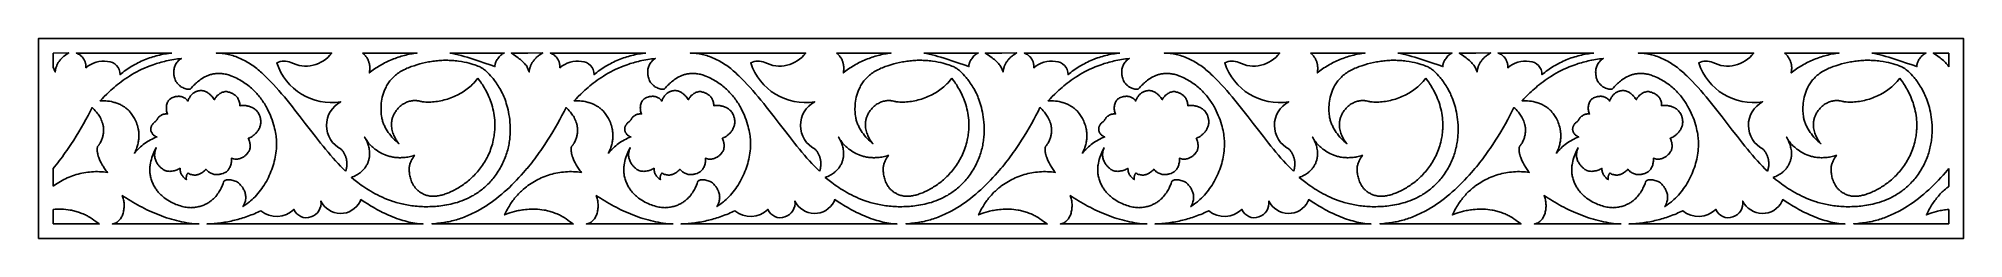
# Model space of a CAD drawing. Extents: x -336 to 337, y 105 to 175.
import ezdxf

# ---------------------------------------------------------------- set-up
doc = ezdxf.new("R2010")
doc.units = 0
doc.header["$MEASUREMENT"] = 0
doc.layers.get('0').update_dxf_attribs({"linetype": 'CONTINUOUS'})
doc.layers.add('BITMAP_LAYER', color=18, linetype='CONTINUOUS')

msp = doc.modelspace()

# ---------------------------------------------------------------- linework, layer by layer
for p, q in [((-331.07, 164.88), (-331.07, 169.74)), ((331.7, 164.9), (331.7, 169.74)), ((-331.07, 123.11), (-331.07, 129.35)), ((331.7, 123.07), (331.7, 129.31)), ((-331.07, 109.91), (-331.07, 115.02)), ((331.7, 109.92), (331.7, 115.02))]:
    msp.add_line(p, q)
msp.add_lwpolyline([(-336.17, 104.8), (336.8, 104.8), (336.8, 174.85), (-336.17, 174.85)], close=True)
at = {"layer": 'BITMAP_LAYER'}
for points in [[(-331.09, 169.74), (-330.81, 169.74), (-330.79, 169.74), (-325.61, 169.77), (-326.12, 169.46), (-326.61, 169.13), (-327.07, 168.79), (-327.29, 168.61), (-327.51, 168.43), (-327.71, 168.24), (-327.91, 168.05), (-328.1, 167.86), (-328.29, 167.66), (-328.47, 167.46), (-328.64, 167.25), (-328.8, 167.04), (-328.95, 166.83), (-329.1, 166.62), (-329.24, 166.4), (-329.37, 166.18), (-329.5, 165.96), (-329.61, 165.73), (-329.72, 165.5), (-329.82, 165.27), (-329.91, 165.04), (-329.99, 164.81), (-330.07, 164.57), (-330.13, 164.33), (-330.19, 164.09), (-330.24, 163.85), (-330.28, 163.61), (-330.31, 163.37), (-330.33, 163.12), (-330.99, 164.74), (-331.09, 164.9)], [(331.7, 169.74), (331.51, 169.74), (326.22, 169.74), (326.22, 169.74), (326.22, 169.74), (327, 169.22), (327.8, 168.66), (328.6, 168.06), (329, 167.75), (329.38, 167.44), (329.76, 167.12), (330.12, 166.79), (330.46, 166.46), (330.78, 166.12), (331.08, 165.78), (331.35, 165.44), (331.58, 165.09), (331.7, 164.9)], [(-331.09, 123.1), (-330.74, 123.36), (-330.2, 123.74), (-329.64, 124.11), (-329.08, 124.46), (-328.51, 124.8), (-327.92, 125.13), (-327.33, 125.44), (-326.73, 125.73), (-326.12, 126.01), (-325.51, 126.27), (-324.88, 126.52), (-324.25, 126.75), (-323.61, 126.97), (-322.97, 127.17), (-322.32, 127.35), (-321.66, 127.52), (-321, 127.67), (-320.33, 127.8), (-319.66, 127.91), (-318.98, 128.01), (-318.3, 128.09), (-317.62, 128.15), (-316.93, 128.19), (-316.24, 128.22), (-315.55, 128.22), (-314.85, 128.21), (-314.15, 128.18), (-313.46, 128.13), (-312.76, 128.05), (-312.05, 127.96), (-312.32, 128.3), (-312.58, 128.64), (-312.82, 128.97), (-313.06, 129.31), (-313.28, 129.64), (-313.5, 129.97), (-313.7, 130.3), (-313.89, 130.63), (-314.25, 131.28), (-314.56, 131.91), (-314.84, 132.53), (-315.07, 133.12), (-315.26, 133.7), (-315.42, 134.25), (-315.48, 134.51), (-315.53, 134.77), (-315.58, 135.02), (-315.61, 135.26), (-315.64, 135.49), (-315.65, 135.72), (-315.66, 135.93), (-315.66, 136.14), (-315.65, 136.33), (-315.62, 136.52), (-315.59, 136.69), (-315.56, 136.86), (-315.5, 137.01), (-315.42, 137.15), (-315.33, 137.28), (-315.23, 137.41), (-315.01, 137.66), (-314.91, 137.79), (-314.81, 137.92), (-314.63, 138.25), (-314.45, 138.58), (-314.29, 138.91), (-314.15, 139.23), (-314.02, 139.55), (-313.9, 139.86), (-313.8, 140.18), (-313.71, 140.49), (-313.63, 140.79), (-313.56, 141.1), (-313.51, 141.4), (-313.47, 141.7), (-313.44, 141.99), (-313.42, 142.28), (-313.41, 142.57), (-313.41, 142.85), (-313.41, 143.13), (-313.43, 143.41), (-313.46, 143.68), (-313.5, 143.95), (-313.54, 144.21), (-313.59, 144.47), (-313.65, 144.73), (-313.71, 144.98), (-313.86, 145.47), (-314.03, 145.94), (-314.23, 146.39), (-314.43, 146.83), (-314.65, 147.24), (-314.89, 147.63), (-315.12, 148.01), (-315.37, 148.36), (-315.61, 148.69), (-315.85, 148.99), (-316.09, 149.27), (-316.31, 149.53), (-316.73, 149.97), (-317.08, 150.3), (-317.33, 150.53), (-317.46, 150.64), (-318.14, 149.26), (-318.86, 147.86), (-319.62, 146.44), (-320.4, 145.01), (-321.22, 143.57), (-322.07, 142.13), (-322.96, 140.67), (-323.87, 139.22), (-324.82, 137.77), (-325.79, 136.32), (-326.29, 135.6), (-326.8, 134.88), (-327.32, 134.17), (-327.84, 133.46), (-328.37, 132.75), (-328.91, 132.04), (-329.45, 131.34), (-330.01, 130.65), (-330.57, 129.95), (-331.09, 129.32)], [(331.7, 109.92), (330.49, 109.92), (330.47, 109.92), (330.18, 109.92), (330.12, 109.92), (330.12, 109.92), (298.46, 110), (299.85, 110.11), (300.42, 110.15), (300.99, 110.2), (301.55, 110.26), (302.11, 110.33), (302.67, 110.41), (303.22, 110.5), (303.78, 110.6), (304.33, 110.71), (304.88, 110.83), (305.42, 110.96), (305.97, 111.09), (306.51, 111.24), (307.05, 111.39), (307.58, 111.56), (308.12, 111.73), (308.65, 111.91), (309.18, 112.1), (309.7, 112.3), (310.23, 112.5), (310.75, 112.72), (311.26, 112.94), (311.78, 113.17), (312.29, 113.41), (312.8, 113.65), (313.31, 113.9), (313.82, 114.16), (314.32, 114.43), (315.31, 114.99), (316.3, 115.57), (317.27, 116.18), (318.24, 116.82), (319.19, 117.48), (320.13, 118.16), (321.06, 118.87), (321.97, 119.6), (322.88, 120.35), (323.77, 121.12), (324.66, 121.91), (325.53, 122.72), (326.38, 123.55), (327.23, 124.39), (328.06, 125.25), (328.88, 126.13), (329.69, 127.01), (330.49, 127.91), (331.09, 128.59), (331.66, 129.27), (331.7, 129.31)], [(-331.09, 115.02), (-330.98, 115.03), (-330.29, 115.08), (-329.59, 115.11), (-328.87, 115.12), (-328.14, 115.11), (-327.39, 115.07), (-326.63, 115), (-325.85, 114.9), (-325.07, 114.77), (-324.67, 114.69), (-324.27, 114.61), (-323.86, 114.51), (-323.46, 114.41), (-323.05, 114.29), (-322.64, 114.17), (-322.23, 114.04), (-321.81, 113.9), (-321.39, 113.74), (-320.97, 113.58), (-320.55, 113.4), (-320.13, 113.22), (-319.78, 113.05), (-319.44, 112.88), (-319.1, 112.7), (-318.76, 112.52), (-318.1, 112.13), (-317.45, 111.71), (-316.81, 111.28), (-316.18, 110.83), (-314.93, 109.92), (-331.09, 109.92)]]:
    msp.add_lwpolyline(points, dxfattribs=at)
for points in [[(-289.51, 169.75), (-322.97, 169.74), (-322.77, 169.67), (-322.58, 169.58), (-322.39, 169.49), (-322.21, 169.4), (-322.03, 169.29), (-321.85, 169.18), (-321.68, 169.07), (-321.52, 168.94), (-321.36, 168.81), (-321.21, 168.68), (-321.07, 168.53), (-320.93, 168.39), (-320.79, 168.24), (-320.66, 168.08), (-320.54, 167.92), (-320.43, 167.75), (-320.32, 167.58), (-320.22, 167.4), (-320.12, 167.22), (-320.04, 167.04), (-319.96, 166.85), (-319.89, 166.66), (-319.82, 166.47), (-319.76, 166.27), (-319.71, 166.07), (-319.67, 165.87), (-319.64, 165.67), (-319.61, 165.46), (-319.6, 165.25), (-319.59, 165.04), (-319.59, 164.83), (-319.6, 164.62, -0.202837), (-312.04, 166.83, -0.412246), (-307.65, 162.18), (-307.16, 162.58), (-306.67, 162.97), (-306.17, 163.35), (-305.66, 163.71), (-305.15, 164.07), (-304.63, 164.42), (-304.1, 164.76), (-303.57, 165.09), (-303.03, 165.41), (-302.49, 165.71), (-301.95, 166.01), (-301.39, 166.3), (-300.84, 166.57), (-300.27, 166.84), (-299.71, 167.09), (-299.14, 167.34), (-298.56, 167.57), (-297.98, 167.8), (-297.4, 168.01), (-296.81, 168.21), (-296.22, 168.4), (-295.62, 168.58), (-295.02, 168.75), (-294.42, 168.9), (-293.82, 169.05), (-293.21, 169.18), (-292.6, 169.3), (-291.99, 169.42), (-291.37, 169.52), (-290.75, 169.6), (-290.13, 169.68)], [(-228.81, 128.36), (-229.7, 129.21), (-230.58, 130.1), (-231.46, 131.02), (-232.33, 131.97), (-233.21, 132.95), (-234.08, 133.96), (-234.96, 135), (-235.83, 136.06), (-236.71, 137.13), (-237.58, 138.23), (-239.34, 140.48), (-241.11, 142.77), (-242.89, 145.09), (-244.69, 147.43), (-246.51, 149.77), (-247.42, 150.93), (-248.35, 152.08), (-249.28, 153.23), (-250.22, 154.36), (-251.17, 155.48), (-252.13, 156.59), (-253.1, 157.67), (-254.07, 158.74), (-255.06, 159.78), (-256.06, 160.8), (-257.06, 161.8), (-257.57, 162.28), (-258.08, 162.76), (-258.52, 163.16), (-258.96, 163.55), (-259.41, 163.92), (-259.87, 164.29), (-260.33, 164.65), (-260.8, 165), (-261.27, 165.33), (-261.74, 165.66), (-262.23, 165.97), (-262.71, 166.28), (-263.2, 166.57), (-263.7, 166.85), (-264.19, 167.12), (-264.69, 167.38), (-265.2, 167.62), (-265.71, 167.86), (-266.22, 168.08), (-266.73, 168.29), (-267.24, 168.48), (-267.76, 168.66), (-268.28, 168.83), (-268.8, 168.99), (-269.32, 169.13), (-269.84, 169.25), (-270.36, 169.37), (-270.88, 169.46), (-271.41, 169.55), (-271.93, 169.62), (-272.45, 169.67), (-272.98, 169.71), (-273.5, 169.73), (-274.02, 169.74), (-233.64, 169.74, -0.36788), (-247.96, 166.46, 0.212406), (-252.85, 166.32, 0.373183), (-230.5, 152.68, 0.610194), (-230.36, 136.09), (-230.19, 135.89), (-230.02, 135.69), (-229.85, 135.48), (-229.7, 135.27), (-229.55, 135.05), (-229.42, 134.83), (-229.29, 134.6), (-229.16, 134.37), (-229.05, 134.14), (-228.95, 133.91), (-228.85, 133.67), (-228.76, 133.43), (-228.68, 133.18), (-228.61, 132.93), (-228.55, 132.69), (-228.49, 132.44), (-228.45, 132.18), (-228.41, 131.93), (-228.38, 131.68), (-228.36, 131.42), (-228.35, 131.16), (-228.35, 130.91), (-228.35, 130.65), (-228.37, 130.39), (-228.39, 130.13), (-228.43, 129.88), (-228.47, 129.62), (-228.52, 129.36), (-228.58, 129.11), (-228.65, 128.86), (-228.73, 128.61)], [(-123.81, 169.75), (-157.27, 169.74), (-157.07, 169.67), (-156.88, 169.58), (-156.69, 169.49), (-156.51, 169.4), (-156.33, 169.29), (-156.16, 169.18), (-155.99, 169.07), (-155.82, 168.94), (-155.67, 168.81), (-155.51, 168.68), (-155.37, 168.53), (-155.23, 168.39), (-155.09, 168.24), (-154.97, 168.08), (-154.85, 167.92), (-154.73, 167.75), (-154.62, 167.58), (-154.52, 167.4), (-154.43, 167.22), (-154.34, 167.04), (-154.26, 166.85), (-154.19, 166.66), (-154.12, 166.47), (-154.07, 166.27), (-154.02, 166.07), (-153.98, 165.87), (-153.94, 165.67), (-153.92, 165.46), (-153.9, 165.25), (-153.89, 165.04), (-153.89, 164.83), (-153.9, 164.62, -0.202837), (-146.35, 166.83, -0.412246), (-141.95, 162.18), (-141.46, 162.58), (-140.97, 162.97), (-140.47, 163.35), (-139.96, 163.71), (-139.45, 164.07), (-138.93, 164.42), (-138.41, 164.76), (-137.87, 165.09), (-137.34, 165.41), (-136.8, 165.71), (-136.25, 166.01), (-135.7, 166.3), (-135.14, 166.57), (-134.58, 166.84), (-134.01, 167.09), (-133.44, 167.34), (-132.86, 167.57), (-132.28, 167.8), (-131.7, 168.01), (-131.11, 168.21), (-130.52, 168.4), (-129.93, 168.58), (-129.33, 168.75), (-128.73, 168.9), (-128.12, 169.05), (-127.51, 169.18), (-126.9, 169.3), (-126.29, 169.42), (-125.67, 169.52), (-125.05, 169.6), (-124.43, 169.68)], [(-63.12, 128.36), (-64, 129.21), (-64.88, 130.1), (-65.76, 131.02), (-66.64, 131.97), (-67.51, 132.95), (-68.39, 133.96), (-69.26, 135), (-70.14, 136.06), (-71.01, 137.13), (-71.89, 138.23), (-73.64, 140.48), (-75.41, 142.77), (-77.19, 145.09), (-78.99, 147.43), (-80.81, 149.77), (-81.73, 150.93), (-82.65, 152.08), (-83.59, 153.23), (-84.53, 154.36), (-85.48, 155.48), (-86.43, 156.59), (-87.4, 157.67), (-88.38, 158.74), (-89.36, 159.78), (-90.36, 160.8), (-91.37, 161.8), (-91.88, 162.28), (-92.39, 162.76), (-92.82, 163.16), (-93.27, 163.55), (-93.72, 163.92), (-94.17, 164.29), (-94.63, 164.65), (-95.1, 165), (-95.57, 165.33), (-96.05, 165.66), (-96.53, 165.97), (-97.02, 166.28), (-97.51, 166.57), (-98, 166.85), (-98.5, 167.12), (-99, 167.38), (-99.5, 167.62), (-100.01, 167.86), (-100.52, 168.08), (-101.03, 168.29), (-101.55, 168.48), (-102.06, 168.66), (-102.58, 168.83), (-103.1, 168.99), (-103.62, 169.13), (-104.14, 169.25), (-104.67, 169.37), (-105.19, 169.46), (-105.71, 169.55), (-106.23, 169.62), (-106.76, 169.67), (-107.28, 169.71), (-107.8, 169.73), (-108.32, 169.74), (-67.95, 169.74, -0.36788), (-82.26, 166.46, 0.212406), (-87.16, 166.32, 0.373183), (-64.8, 152.68, 0.610194), (-64.67, 136.09), (-64.49, 135.89), (-64.32, 135.69), (-64.16, 135.48), (-64, 135.27), (-63.86, 135.05), (-63.72, 134.83), (-63.59, 134.6), (-63.47, 134.37), (-63.36, 134.14), (-63.25, 133.91), (-63.15, 133.67), (-63.07, 133.43), (-62.99, 133.18), (-62.91, 132.93), (-62.85, 132.69), (-62.8, 132.44), (-62.75, 132.18), (-62.71, 131.93), (-62.68, 131.68), (-62.66, 131.42), (-62.65, 131.16), (-62.65, 130.91), (-62.66, 130.65), (-62.67, 130.39), (-62.7, 130.13), (-62.73, 129.88), (-62.77, 129.62), (-62.82, 129.36), (-62.88, 129.11), (-62.95, 128.86), (-63.03, 128.61)], [(41.88, 169.75), (8.42, 169.74), (8.62, 169.67), (8.82, 169.58), (9, 169.49), (9.19, 169.4), (9.37, 169.29), (9.54, 169.18), (9.71, 169.07), (9.87, 168.94), (10.03, 168.81), (10.18, 168.68), (10.33, 168.53), (10.47, 168.39), (10.6, 168.24), (10.73, 168.08), (10.85, 167.92), (10.97, 167.75), (11.07, 167.58), (11.17, 167.4), (11.27, 167.22), (11.36, 167.04), (11.44, 166.85), (11.51, 166.66), (11.57, 166.47), (11.63, 166.27), (11.68, 166.07), (11.72, 165.87), (11.75, 165.67), (11.78, 165.46), (11.79, 165.25), (11.8, 165.04), (11.8, 164.83), (11.79, 164.62, -0.202837), (19.35, 166.83, -0.412246), (23.75, 162.18), (24.23, 162.58), (24.73, 162.97), (25.23, 163.35), (25.73, 163.71), (26.25, 164.07), (26.77, 164.42), (27.29, 164.76), (27.82, 165.09), (28.36, 165.41), (28.9, 165.71), (29.45, 166.01), (30, 166.3), (30.56, 166.57), (31.12, 166.84), (31.69, 167.09), (32.26, 167.34), (32.83, 167.57), (33.41, 167.8), (34, 168.01), (34.58, 168.21), (35.18, 168.4), (35.77, 168.58), (36.37, 168.75), (36.97, 168.9), (37.58, 169.05), (38.18, 169.18), (38.79, 169.3), (39.41, 169.42), (40.02, 169.52), (40.64, 169.6), (41.26, 169.68)], [(102.58, 128.36), (101.7, 129.21), (100.81, 130.1), (99.94, 131.02), (99.06, 131.97), (98.18, 132.95), (97.31, 133.96), (96.43, 135), (95.56, 136.06), (94.68, 137.13), (93.81, 138.23), (92.05, 140.48), (90.28, 142.77), (88.5, 145.09), (86.71, 147.43), (84.89, 149.77), (83.97, 150.93), (83.04, 152.08), (82.11, 153.23), (81.17, 154.36), (80.22, 155.48), (79.26, 156.59), (78.3, 157.67), (77.32, 158.74), (76.33, 159.78), (75.34, 160.8), (74.33, 161.8), (73.82, 162.28), (73.31, 162.76), (72.87, 163.16), (72.43, 163.55), (71.98, 163.92), (71.52, 164.29), (71.06, 164.65), (70.6, 165), (70.13, 165.33), (69.65, 165.66), (69.17, 165.97), (68.68, 166.28), (68.19, 166.57), (67.7, 166.85), (67.2, 167.12), (66.7, 167.38), (66.19, 167.62), (65.69, 167.86), (65.18, 168.08), (64.67, 168.29), (64.15, 168.48), (63.63, 168.66), (63.12, 168.83), (62.6, 168.99), (62.08, 169.13), (61.55, 169.25), (61.03, 169.37), (60.51, 169.46), (59.98, 169.55), (59.46, 169.62), (58.94, 169.67), (58.42, 169.71), (57.89, 169.73), (57.37, 169.74), (97.75, 169.74, -0.36788), (83.44, 166.46, 0.212406), (78.54, 166.32, 0.373183), (100.89, 152.68, 0.610194), (101.03, 136.09), (101.21, 135.89), (101.38, 135.69), (101.54, 135.48), (101.69, 135.27), (101.84, 135.05), (101.98, 134.83), (102.11, 134.6), (102.23, 134.37), (102.34, 134.14), (102.45, 133.91), (102.54, 133.67), (102.63, 133.43), (102.71, 133.18), (102.78, 132.93), (102.85, 132.69), (102.9, 132.44), (102.95, 132.18), (102.98, 131.93), (103.01, 131.68), (103.03, 131.42), (103.04, 131.16), (103.05, 130.91), (103.04, 130.65), (103.02, 130.39), (103, 130.13), (102.97, 129.88), (102.93, 129.62), (102.87, 129.36), (102.81, 129.11), (102.75, 128.86), (102.67, 128.61)], [(207.58, 169.75), (174.12, 169.74), (174.32, 169.67), (174.51, 169.58), (174.7, 169.49), (174.88, 169.4), (175.06, 169.29), (175.24, 169.18), (175.41, 169.07), (175.57, 168.94), (175.73, 168.81), (175.88, 168.68), (176.02, 168.53), (176.16, 168.39), (176.3, 168.24), (176.43, 168.08), (176.55, 167.92), (176.66, 167.75), (176.77, 167.58), (176.87, 167.4), (176.96, 167.22), (177.05, 167.04), (177.13, 166.85), (177.2, 166.66), (177.27, 166.47), (177.33, 166.27), (177.38, 166.07), (177.42, 165.87), (177.45, 165.67), (177.47, 165.46), (177.49, 165.25), (177.5, 165.04), (177.5, 164.83), (177.49, 164.62, -0.202837), (185.05, 166.83, -0.412246), (189.44, 162.18), (189.93, 162.58), (190.42, 162.97), (190.92, 163.35), (191.43, 163.71), (191.94, 164.07), (192.46, 164.42), (192.99, 164.76), (193.52, 165.09), (194.05, 165.41), (194.6, 165.71), (195.14, 166.01), (195.7, 166.3), (196.25, 166.57), (196.81, 166.84), (197.38, 167.09), (197.95, 167.34), (198.53, 167.57), (199.11, 167.8), (199.69, 168.01), (200.28, 168.21), (200.87, 168.4), (201.47, 168.58), (202.07, 168.75), (202.67, 168.9), (203.27, 169.05), (203.88, 169.18), (204.49, 169.3), (205.1, 169.42), (205.72, 169.52), (206.34, 169.6), (206.96, 169.68)], [(268.28, 128.36), (267.39, 129.21), (266.51, 130.1), (265.63, 131.02), (264.75, 131.97), (263.88, 132.95), (263, 133.96), (262.13, 135), (261.26, 136.06), (260.38, 137.13), (259.5, 138.23), (257.75, 140.48), (255.98, 142.77), (254.2, 145.09), (252.4, 147.43), (250.58, 149.77), (249.66, 150.93), (248.74, 152.08), (247.81, 153.23), (246.87, 154.36), (245.92, 155.48), (244.96, 156.59), (243.99, 157.67), (243.02, 158.74), (242.03, 159.78), (241.03, 160.8), (240.03, 161.8), (239.52, 162.28), (239.01, 162.76), (238.57, 163.16), (238.13, 163.55), (237.68, 163.92), (237.22, 164.29), (236.76, 164.65), (236.29, 165), (235.82, 165.33), (235.34, 165.66), (234.86, 165.97), (234.38, 166.28), (233.89, 166.57), (233.39, 166.85), (232.9, 167.12), (232.4, 167.38), (231.89, 167.62), (231.38, 167.86), (230.87, 168.08), (230.36, 168.29), (229.85, 168.48), (229.33, 168.66), (228.81, 168.83), (228.29, 168.99), (227.77, 169.13), (227.25, 169.25), (226.73, 169.37), (226.2, 169.46), (225.68, 169.55), (225.16, 169.62), (224.64, 169.67), (224.11, 169.71), (223.59, 169.73), (223.07, 169.74), (263.45, 169.74, -0.36788), (249.13, 166.46, 0.212406), (244.24, 166.32, 0.373183), (266.59, 152.68, 0.610194), (266.73, 136.09), (266.9, 135.89), (267.07, 135.69), (267.24, 135.48), (267.39, 135.27), (267.54, 135.05), (267.67, 134.83), (267.8, 134.6), (267.92, 134.37), (268.04, 134.14), (268.14, 133.91), (268.24, 133.67), (268.33, 133.43), (268.41, 133.18), (268.48, 132.93), (268.54, 132.69), (268.6, 132.44), (268.64, 132.18), (268.68, 131.93), (268.71, 131.68), (268.73, 131.42), (268.74, 131.16), (268.74, 130.91), (268.74, 130.65), (268.72, 130.39), (268.7, 130.13), (268.66, 129.88), (268.62, 129.62), (268.57, 129.36), (268.51, 129.11), (268.44, 128.86), (268.36, 128.61)], [(-165.39, 109.92), (-149.24, 109.92), (-150.48, 110.83), (-151.11, 111.28), (-151.75, 111.71), (-152.4, 112.13), (-153.06, 112.52), (-153.4, 112.7), (-153.74, 112.88), (-154.08, 113.05), (-154.43, 113.22), (-154.85, 113.4), (-155.28, 113.58), (-155.7, 113.74), (-156.11, 113.9), (-156.53, 114.04), (-156.94, 114.17), (-157.35, 114.29), (-157.76, 114.41), (-158.17, 114.51), (-158.57, 114.61), (-158.97, 114.69), (-159.37, 114.77), (-160.16, 114.9), (-160.93, 115), (-161.69, 115.07), (-162.44, 115.11), (-163.18, 115.12), (-163.89, 115.11), (-164.6, 115.08), (-165.28, 115.03), (-165.39, 115.02), (-165.95, 114.96), (-166.6, 114.88), (-166.62, 114.88), (-166.91, 114.84), (-166.97, 114.84), (-166.97, 114.84), (-167.47, 114.76), (-167.96, 114.67), (-168.44, 114.57), (-168.9, 114.46), (-169.34, 114.35), (-169.78, 114.24), (-170.6, 114), (-171.36, 113.76), (-172.05, 113.52), (-172.68, 113.29), (-173.24, 113.07), (-173.03, 113.54), (-172.81, 114, -0.024519), (-171.67, 116.06), (-171.41, 116.49), (-171.15, 116.91), (-170.88, 117.32), (-170.6, 117.73), (-170.31, 118.13), (-170.01, 118.53), (-169.71, 118.91), (-169.39, 119.3), (-169.07, 119.67), (-168.74, 120.04), (-168.41, 120.4), (-168.07, 120.75), (-167.72, 121.1), (-167.36, 121.44), (-167, 121.77), (-166.63, 122.1), (-166.63, 122.1), (-166.62, 122.13), (-166.63, 122.1), (-166.61, 122.1), (-166.09, 122.53), (-165.57, 122.94), (-165.39, 123.09), (-165.05, 123.36), (-164.5, 123.74), (-163.95, 124.11), (-163.38, 124.46), (-162.81, 124.8), (-162.23, 125.13), (-161.64, 125.44), (-161.03, 125.73), (-160.43, 126.01), (-159.81, 126.27), (-159.19, 126.52), (-158.55, 126.75), (-157.92, 126.97), (-157.27, 127.17), (-156.62, 127.35), (-155.96, 127.52), (-155.3, 127.67), (-154.63, 127.8), (-153.96, 127.91), (-153.29, 128.01), (-152.6, 128.09), (-151.92, 128.15), (-151.23, 128.19), (-150.54, 128.22), (-149.85, 128.22), (-149.15, 128.21), (-148.46, 128.18), (-147.76, 128.13), (-147.06, 128.05), (-146.36, 127.96), (-146.62, 128.3), (-146.88, 128.64), (-147.13, 128.97), (-147.36, 129.31), (-147.59, 129.64), (-147.8, 129.97), (-148, 130.3), (-148.2, 130.63), (-148.55, 131.28), (-148.87, 131.91), (-149.14, 132.53), (-149.37, 133.12), (-149.57, 133.7), (-149.72, 134.25), (-149.78, 134.51), (-149.84, 134.77), (-149.88, 135.02), (-149.92, 135.26), (-149.94, 135.49), (-149.96, 135.72), (-149.96, 135.93), (-149.96, 136.14), (-149.95, 136.33), (-149.93, 136.52), (-149.9, 136.69), (-149.86, 136.86), (-149.8, 137.01), (-149.73, 137.15), (-149.63, 137.28), (-149.53, 137.41), (-149.31, 137.66), (-149.21, 137.79), (-149.12, 137.92), (-148.93, 138.25), (-148.75, 138.58), (-148.6, 138.91), (-148.45, 139.23), (-148.32, 139.55), (-148.2, 139.86), (-148.1, 140.18), (-148.01, 140.49), (-147.93, 140.79), (-147.87, 141.1), (-147.81, 141.4), (-147.77, 141.7), (-147.74, 141.99), (-147.72, 142.28), (-147.71, 142.57), (-147.71, 142.85), (-147.72, 143.13), (-147.74, 143.41), (-147.76, 143.68), (-147.8, 143.95), (-147.84, 144.21), (-147.89, 144.47), (-147.95, 144.73), (-148.02, 144.98), (-148.17, 145.47), (-148.34, 145.94), (-148.53, 146.39), (-148.74, 146.83), (-148.96, 147.24), (-149.19, 147.63), (-149.43, 148.01), (-149.67, 148.36), (-149.91, 148.69), (-150.15, 148.99), (-150.39, 149.27), (-150.62, 149.53), (-151.03, 149.97), (-151.38, 150.3), (-151.63, 150.53), (-151.76, 150.64), (-152.45, 149.26), (-153.17, 147.86), (-153.92, 146.44), (-154.71, 145.01), (-155.53, 143.57), (-156.38, 142.13), (-157.26, 140.67), (-158.17, 139.22), (-159.12, 137.77), (-160.1, 136.32), (-160.6, 135.6), (-161.11, 134.88), (-161.62, 134.17), (-162.14, 133.46), (-162.67, 132.75), (-163.21, 132.04), (-163.76, 131.34), (-164.31, 130.65), (-164.87, 129.95), (-165.39, 129.32), (-165.43, 129.27), (-166, 128.59), (-166.59, 127.91), (-167.4, 127.01), (-168.21, 126.13), (-169.03, 125.25), (-169.86, 124.39), (-170.71, 123.55), (-171.56, 122.72), (-172.43, 121.91), (-173.32, 121.12), (-174.21, 120.35), (-175.11, 119.6), (-176.03, 118.87), (-176.96, 118.16), (-177.9, 117.48), (-178.85, 116.82), (-179.82, 116.18), (-180.79, 115.57), (-181.78, 114.99), (-182.77, 114.43), (-183.27, 114.16), (-183.78, 113.9), (-184.29, 113.65), (-184.8, 113.41), (-185.31, 113.17), (-185.83, 112.94), (-186.34, 112.72), (-186.86, 112.5), (-187.39, 112.3), (-187.91, 112.1), (-188.44, 111.91), (-188.97, 111.73), (-189.51, 111.56), (-190.04, 111.39), (-190.58, 111.24), (-191.12, 111.09), (-191.67, 110.96), (-192.21, 110.83), (-192.76, 110.71), (-193.31, 110.6), (-193.86, 110.5), (-194.42, 110.41), (-194.98, 110.33), (-195.54, 110.26), (-196.1, 110.2), (-196.67, 110.15), (-197.23, 110.11), (-198.63, 110), (-166.97, 109.92), (-166.97, 109.92), (-166.91, 109.92), (-166.62, 109.92), (-166.6, 109.92)], [(0.31, 109.92), (16.46, 109.92), (15.21, 110.83), (14.58, 111.28), (13.94, 111.71), (13.3, 112.13), (12.63, 112.52), (12.3, 112.7), (11.96, 112.88), (11.61, 113.05), (11.27, 113.22), (10.84, 113.4), (10.42, 113.58), (10, 113.74), (9.58, 113.9), (9.17, 114.04), (8.75, 114.17), (8.34, 114.29), (7.93, 114.41), (7.53, 114.51), (7.13, 114.61), (6.72, 114.69), (6.33, 114.77), (5.54, 114.9), (4.76, 115), (4, 115.07), (3.25, 115.11), (2.52, 115.12), (1.8, 115.11), (1.1, 115.08), (0.42, 115.03), (0.31, 115.02), (-0.25, 114.96), (-0.9, 114.88), (-0.92, 114.88), (-1.21, 114.84), (-1.27, 114.84), (-1.28, 114.84), (-1.78, 114.76), (-2.26, 114.67), (-2.74, 114.57), (-3.2, 114.46), (-3.65, 114.35), (-4.08, 114.24), (-4.9, 114), (-5.66, 113.76), (-6.36, 113.52), (-6.99, 113.29), (-7.54, 113.07), (-7.33, 113.54), (-7.11, 114, -0.024519), (-5.97, 116.06), (-5.72, 116.49), (-5.45, 116.91), (-5.18, 117.32), (-4.9, 117.73), (-4.61, 118.13), (-4.31, 118.53), (-4.01, 118.91), (-3.7, 119.3), (-3.38, 119.67), (-3.05, 120.04), (-2.71, 120.4), (-2.37, 120.75), (-2.02, 121.1), (-1.66, 121.44), (-1.3, 121.77), (-0.93, 122.1), (-0.93, 122.1), (-0.93, 122.13), (-0.93, 122.1), (-0.92, 122.1), (-0.39, 122.53), (0.13, 122.94), (0.31, 123.09), (0.65, 123.36), (1.19, 123.74), (1.75, 124.11), (2.31, 124.46), (2.89, 124.8), (3.47, 125.13), (4.06, 125.44), (4.66, 125.73), (5.27, 126.01), (5.89, 126.27), (6.51, 126.52), (7.14, 126.75), (7.78, 126.97), (8.43, 127.17), (9.08, 127.35), (9.73, 127.52), (10.4, 127.67), (11.06, 127.8), (11.73, 127.91), (12.41, 128.01), (13.09, 128.09), (13.78, 128.15), (14.46, 128.19), (15.15, 128.22), (15.85, 128.22), (16.54, 128.21), (17.24, 128.18), (17.94, 128.13), (18.64, 128.05), (19.34, 127.96), (19.07, 128.3), (18.82, 128.64), (18.57, 128.97), (18.33, 129.31), (18.11, 129.64), (17.9, 129.97), (17.69, 130.3), (17.5, 130.63), (17.14, 131.28), (16.83, 131.91), (16.56, 132.53), (16.32, 133.12), (16.13, 133.7), (15.98, 134.25), (15.91, 134.51), (15.86, 134.77), (15.81, 135.02), (15.78, 135.26), (15.76, 135.49), (15.74, 135.72), (15.73, 135.93), (15.74, 136.14), (15.75, 136.33), (15.77, 136.52), (15.8, 136.69), (15.84, 136.86), (15.89, 137.01), (15.97, 137.15), (16.06, 137.28), (16.17, 137.41), (16.39, 137.66), (16.49, 137.79), (16.58, 137.92), (16.77, 138.25), (16.94, 138.58), (17.1, 138.91), (17.25, 139.23), (17.38, 139.55), (17.49, 139.86), (17.6, 140.18), (17.69, 140.49), (17.76, 140.79), (17.83, 141.1), (17.88, 141.4), (17.93, 141.7), (17.96, 141.99), (17.98, 142.28), (17.99, 142.57), (17.99, 142.85), (17.98, 143.13), (17.96, 143.41), (17.93, 143.68), (17.9, 143.95), (17.85, 144.21), (17.8, 144.47), (17.74, 144.73), (17.68, 144.98), (17.53, 145.47), (17.36, 145.94), (17.17, 146.39), (16.96, 146.83), (16.74, 147.24), (16.51, 147.63), (16.27, 148.01), (16.03, 148.36), (15.78, 148.69), (15.54, 148.99), (15.31, 149.27), (15.08, 149.53), (14.66, 149.97), (14.32, 150.3), (14.07, 150.53), (13.93, 150.64), (13.25, 149.26), (12.53, 147.86), (11.78, 146.44), (10.99, 145.01), (10.17, 143.57), (9.32, 142.13), (8.44, 140.67), (7.52, 139.22), (6.58, 137.77), (5.6, 136.32), (5.1, 135.6), (4.59, 134.88), (4.08, 134.17), (3.55, 133.46), (3.02, 132.75), (2.48, 132.04), (1.94, 131.34), (1.39, 130.65), (0.83, 129.95), (0.31, 129.32), (0.27, 129.27), (-0.31, 128.59), (-0.9, 127.91), (-1.7, 127.01), (-2.51, 126.13), (-3.33, 125.25), (-4.16, 124.39), (-5.01, 123.55), (-5.87, 122.72), (-6.74, 121.91), (-7.62, 121.12), (-8.51, 120.35), (-9.42, 119.6), (-10.34, 118.87), (-11.26, 118.16), (-12.2, 117.48), (-13.16, 116.82), (-14.12, 116.18), (-15.09, 115.57), (-16.08, 114.99), (-17.08, 114.43), (-17.58, 114.16), (-18.08, 113.9), (-18.59, 113.65), (-19.1, 113.41), (-19.61, 113.17), (-20.13, 112.94), (-20.65, 112.72), (-21.17, 112.5), (-21.69, 112.3), (-22.22, 112.1), (-22.75, 111.91), (-23.28, 111.73), (-23.81, 111.56), (-24.35, 111.39), (-24.88, 111.24), (-25.43, 111.09), (-25.97, 110.96), (-26.52, 110.83), (-27.06, 110.71), (-27.61, 110.6), (-28.17, 110.5), (-28.72, 110.41), (-29.28, 110.33), (-29.84, 110.26), (-30.41, 110.2), (-30.97, 110.15), (-31.54, 110.11), (-32.93, 110), (-1.28, 109.92), (-1.27, 109.92), (-1.21, 109.92), (-0.92, 109.92), (-0.9, 109.92)], [(166, 109.92), (182.16, 109.92), (180.91, 110.83), (180.28, 111.28), (179.64, 111.71), (178.99, 112.13), (178.33, 112.52), (177.99, 112.7), (177.65, 112.88), (177.31, 113.05), (176.96, 113.22), (176.54, 113.4), (176.12, 113.58), (175.7, 113.74), (175.28, 113.9), (174.86, 114.04), (174.45, 114.17), (174.04, 114.29), (173.63, 114.41), (173.23, 114.51), (172.82, 114.61), (172.42, 114.69), (172.02, 114.77), (171.24, 114.9), (170.46, 115), (169.7, 115.07), (168.95, 115.11), (168.22, 115.12), (167.5, 115.11), (166.8, 115.08), (166.11, 115.03), (166, 115.02), (165.44, 114.96), (164.79, 114.88), (164.77, 114.88), (164.48, 114.84), (164.42, 114.84), (164.42, 114.84), (163.92, 114.76), (163.43, 114.67), (162.96, 114.57), (162.5, 114.46), (162.05, 114.35), (161.62, 114.24), (160.8, 114), (160.03, 113.76), (159.34, 113.52), (158.71, 113.29), (158.15, 113.07), (158.36, 113.54), (158.58, 114, -0.024519), (159.72, 116.06), (159.98, 116.49), (160.24, 116.91), (160.51, 117.32), (160.8, 117.73), (161.08, 118.13), (161.38, 118.53), (161.69, 118.91), (162, 119.3), (162.32, 119.67), (162.65, 120.04), (162.98, 120.4), (163.33, 120.75), (163.68, 121.1), (164.03, 121.44), (164.4, 121.77), (164.77, 122.1), (164.77, 122.1), (164.77, 122.13), (164.77, 122.1), (164.78, 122.1), (165.3, 122.53), (165.82, 122.94), (166, 123.09), (166.35, 123.36), (166.89, 123.74), (167.44, 124.11), (168.01, 124.46), (168.58, 124.8), (169.17, 125.13), (169.76, 125.44), (170.36, 125.73), (170.97, 126.01), (171.58, 126.27), (172.21, 126.52), (172.84, 126.75), (173.48, 126.97), (174.12, 127.17), (174.77, 127.35), (175.43, 127.52), (176.09, 127.67), (176.76, 127.8), (177.43, 127.91), (178.11, 128.01), (178.79, 128.09), (179.47, 128.15), (180.16, 128.19), (180.85, 128.22), (181.54, 128.22), (182.24, 128.21), (182.94, 128.18), (183.63, 128.13), (184.33, 128.05), (185.04, 127.96), (184.77, 128.3), (184.51, 128.64), (184.27, 128.97), (184.03, 129.31), (183.81, 129.64), (183.59, 129.97), (183.39, 130.3), (183.2, 130.63), (182.84, 131.28), (182.53, 131.91), (182.25, 132.53), (182.02, 133.12), (181.83, 133.7), (181.67, 134.25), (181.61, 134.51), (181.56, 134.77), (181.51, 135.02), (181.48, 135.26), (181.45, 135.49), (181.44, 135.72), (181.43, 135.93), (181.43, 136.14), (181.44, 136.33), (181.47, 136.52), (181.5, 136.69), (181.53, 136.86), (181.59, 137.01), (181.67, 137.15), (181.76, 137.28), (181.86, 137.41), (182.08, 137.66), (182.18, 137.79), (182.27, 137.92), (182.46, 138.25), (182.64, 138.58), (182.8, 138.91), (182.94, 139.23), (183.07, 139.55), (183.19, 139.86), (183.29, 140.18), (183.38, 140.49), (183.46, 140.79), (183.53, 141.1), (183.58, 141.4), (183.62, 141.7), (183.65, 141.99), (183.67, 142.28), (183.68, 142.57), (183.68, 142.85), (183.67, 143.13), (183.66, 143.41), (183.63, 143.68), (183.59, 143.95), (183.55, 144.21), (183.5, 144.47), (183.44, 144.73), (183.38, 144.98), (183.23, 145.47), (183.05, 145.94), (182.86, 146.39), (182.66, 146.83), (182.44, 147.24), (182.2, 147.63), (181.97, 148.01), (181.72, 148.36), (181.48, 148.69), (181.24, 148.99), (181, 149.27), (180.78, 149.53), (180.36, 149.97), (180.01, 150.3), (179.76, 150.53), (179.63, 150.64), (178.94, 149.26), (178.23, 147.86), (177.47, 146.44), (176.69, 145.01), (175.87, 143.57), (175.02, 142.13), (174.13, 140.67), (173.22, 139.22), (172.27, 137.77), (171.29, 136.32), (170.79, 135.6), (170.29, 134.88), (169.77, 134.17), (169.25, 133.46), (168.72, 132.75), (168.18, 132.04), (167.64, 131.34), (167.08, 130.65), (166.52, 129.95), (166, 129.32), (165.96, 129.27), (165.39, 128.59), (164.8, 127.91), (163.99, 127.01), (163.18, 126.13), (162.36, 125.25), (161.53, 124.39), (160.69, 123.55), (159.83, 122.72), (158.96, 121.91), (158.08, 121.12), (157.18, 120.35), (156.28, 119.6), (155.36, 118.87), (154.43, 118.16), (153.49, 117.48), (152.54, 116.82), (151.58, 116.18), (150.6, 115.57), (149.62, 114.99), (148.62, 114.43), (148.12, 114.16), (147.61, 113.9), (147.11, 113.65), (146.6, 113.41), (146.08, 113.17), (145.57, 112.94), (145.05, 112.72), (144.53, 112.5), (144.01, 112.3), (143.48, 112.1), (142.95, 111.91), (142.42, 111.73), (141.89, 111.56), (141.35, 111.39), (140.81, 111.24), (140.27, 111.09), (139.73, 110.96), (139.18, 110.83), (138.63, 110.71), (138.08, 110.6), (137.53, 110.5), (136.97, 110.41), (136.41, 110.33), (135.85, 110.26), (135.29, 110.2), (134.73, 110.15), (134.16, 110.11), (132.76, 110), (164.42, 109.92), (164.42, 109.92), (164.48, 109.92), (164.77, 109.92), (164.79, 109.92)], [(-223.76, 117.73, -0.619625), (-237.43, 117.94, -0.362336), (-240.92, 112.37, -0.401569), (-246.86, 115.02, -0.389889), (-258.42, 114.55), (-258.98, 114.28), (-259.54, 114.01), (-260.1, 113.76), (-260.67, 113.51), (-261.24, 113.28), (-261.81, 113.05), (-262.38, 112.83), (-262.95, 112.62), (-263.53, 112.41), (-264.11, 112.22), (-264.69, 112.03), (-265.27, 111.85), (-265.85, 111.68), (-266.44, 111.51), (-267.03, 111.36), (-267.62, 111.21), (-268.21, 111.07), (-268.8, 110.94), (-269.39, 110.81), (-269.99, 110.7), (-270.59, 110.59), (-271.18, 110.49), (-271.78, 110.4), (-272.38, 110.31), (-272.99, 110.24), (-273.59, 110.17), (-274.19, 110.11), (-274.8, 110.05), (-275.4, 110.01), (-276.01, 109.97), (-276.61, 109.94), (-277.22, 109.92), (-201.75, 109.92), (-202.44, 109.95), (-203.14, 110), (-203.84, 110.08), (-204.55, 110.18), (-205.26, 110.29), (-205.97, 110.43), (-206.68, 110.59), (-207.39, 110.76), (-208.11, 110.95), (-208.82, 111.16), (-209.53, 111.38), (-210.25, 111.62), (-210.96, 111.87), (-211.67, 112.14), (-212.38, 112.42), (-213.08, 112.71), (-213.78, 113.01), (-214.48, 113.33), (-215.17, 113.65), (-215.86, 113.98), (-216.54, 114.33), (-217.21, 114.68), (-217.88, 115.03), (-218.54, 115.4), (-219.19, 115.76), (-219.83, 116.14), (-220.46, 116.51), (-221.09, 116.9), (-222.31, 117.66), (-223.48, 118.44), (-223.61, 118.08)], [(-58.06, 117.73, -0.619625), (-71.74, 117.94, -0.362336), (-75.23, 112.37, -0.401569), (-81.16, 115.02, -0.389889), (-92.72, 114.55), (-93.28, 114.28), (-93.84, 114.01), (-94.41, 113.76), (-94.97, 113.51), (-95.54, 113.28), (-96.11, 113.05), (-96.68, 112.83), (-97.26, 112.62), (-97.83, 112.41), (-98.41, 112.22), (-98.99, 112.03), (-99.57, 111.85), (-100.16, 111.68), (-100.74, 111.51), (-101.33, 111.36), (-101.92, 111.21), (-102.51, 111.07), (-103.1, 110.94), (-103.7, 110.81), (-104.29, 110.7), (-104.89, 110.59), (-105.49, 110.49), (-106.09, 110.4), (-106.69, 110.31), (-107.29, 110.24), (-107.89, 110.17), (-108.49, 110.11), (-109.1, 110.05), (-109.7, 110.01), (-110.31, 109.97), (-110.92, 109.94), (-111.52, 109.92), (-36.05, 109.92), (-36.75, 109.95), (-37.44, 110), (-38.15, 110.08), (-38.85, 110.18), (-39.56, 110.29), (-40.27, 110.43), (-40.98, 110.59), (-41.7, 110.76), (-42.41, 110.95), (-43.12, 111.16), (-43.84, 111.38), (-44.55, 111.62), (-45.26, 111.87), (-45.97, 112.14), (-46.68, 112.42), (-47.38, 112.71), (-48.08, 113.01), (-48.78, 113.33), (-49.47, 113.65), (-50.16, 113.98), (-50.84, 114.33), (-51.51, 114.68), (-52.18, 115.03), (-52.84, 115.4), (-53.49, 115.76), (-54.13, 116.14), (-54.77, 116.51), (-55.39, 116.9), (-56.61, 117.66), (-57.78, 118.44), (-57.91, 118.08)], [(107.64, 117.73, -0.619625), (93.96, 117.94, -0.362336), (90.47, 112.37, -0.401569), (84.53, 115.02, -0.389889), (72.97, 114.55), (72.41, 114.28), (71.85, 114.01), (71.29, 113.76), (70.73, 113.51), (70.16, 113.28), (69.59, 113.05), (69.02, 112.83), (68.44, 112.62), (67.86, 112.41), (67.29, 112.22), (66.71, 112.03), (66.12, 111.85), (65.54, 111.68), (64.95, 111.51), (64.36, 111.36), (63.78, 111.21), (63.18, 111.07), (62.59, 110.94), (62, 110.81), (61.4, 110.7), (60.81, 110.59), (60.21, 110.49), (59.61, 110.4), (59.01, 110.31), (58.41, 110.24), (57.81, 110.17), (57.2, 110.11), (56.6, 110.05), (55.99, 110.01), (55.39, 109.97), (54.78, 109.94), (54.17, 109.92), (129.64, 109.92), (128.95, 109.95), (128.25, 110), (127.55, 110.08), (126.85, 110.18), (126.14, 110.29), (125.43, 110.43), (124.71, 110.59), (124, 110.76), (123.29, 110.95), (122.57, 111.16), (121.86, 111.38), (121.14, 111.62), (120.43, 111.87), (119.72, 112.14), (119.02, 112.42), (118.31, 112.71), (117.61, 113.01), (116.92, 113.33), (116.22, 113.65), (115.54, 113.98), (114.86, 114.33), (114.18, 114.68), (113.52, 115.03), (112.86, 115.4), (112.21, 115.76), (111.56, 116.14), (110.93, 116.51), (110.3, 116.9), (109.09, 117.66), (107.91, 118.44), (107.79, 118.08)], [(273.33, 117.73, -0.619625), (259.65, 117.94, -0.362336), (256.17, 112.37, -0.401569), (250.23, 115.02, -0.389889), (238.67, 114.55), (238.11, 114.28), (237.55, 114.01), (236.99, 113.76), (236.42, 113.51), (235.85, 113.28), (235.28, 113.05), (234.71, 112.83), (234.14, 112.62), (233.56, 112.41), (232.98, 112.22), (232.4, 112.03), (231.82, 111.85), (231.24, 111.68), (230.65, 111.51), (230.06, 111.36), (229.47, 111.21), (228.88, 111.07), (228.29, 110.94), (227.69, 110.81), (227.1, 110.7), (226.5, 110.59), (225.9, 110.49), (225.31, 110.4), (224.71, 110.31), (224.1, 110.24), (223.5, 110.17), (222.9, 110.11), (222.29, 110.05), (221.69, 110.01), (221.08, 109.97), (220.48, 109.94), (219.87, 109.92), (295.34, 109.92), (294.65, 109.95), (293.95, 110), (293.25, 110.08), (292.54, 110.18), (291.83, 110.29), (291.12, 110.43), (290.41, 110.59), (289.7, 110.76), (288.98, 110.95), (288.27, 111.16), (287.55, 111.38), (286.84, 111.62), (286.13, 111.87), (285.42, 112.14), (284.71, 112.42), (284.01, 112.71), (283.31, 113.01), (282.61, 113.33), (281.92, 113.65), (281.23, 113.98), (280.55, 114.33), (279.88, 114.68), (279.21, 115.03), (278.55, 115.4), (277.9, 115.76), (277.26, 116.14), (276.62, 116.51), (276, 116.9), (274.78, 117.66), (273.61, 118.44), (273.48, 118.08)]]:
    msp.add_lwpolyline(points, format="xyb", close=True, dxfattribs=at)
for points in [[(-222.85, 169.74), (-203.8, 169.74), (-204.36, 169.68), (-204.93, 169.6), (-205.49, 169.51), (-206.05, 169.41), (-206.61, 169.3), (-207.16, 169.18), (-207.72, 169.05), (-208.27, 168.91), (-208.82, 168.76), (-209.37, 168.61), (-209.91, 168.44), (-210.45, 168.26), (-210.99, 168.08), (-211.53, 167.88), (-212.06, 167.68), (-212.59, 167.46), (-213.12, 167.24), (-213.64, 167.01), (-214.16, 166.77), (-214.67, 166.52), (-215.19, 166.26), (-215.69, 165.99), (-216.2, 165.71), (-216.7, 165.42), (-217.19, 165.13), (-217.68, 164.82), (-218.17, 164.51), (-218.65, 164.18), (-219.13, 163.85), (-219.6, 163.51), (-220.07, 163.16), (-220.53, 162.81), (-220.48, 163.05), (-220.44, 163.3), (-220.4, 163.54), (-220.37, 163.79), (-220.36, 164.03), (-220.35, 164.28), (-220.35, 164.52), (-220.35, 164.77), (-220.37, 165.01), (-220.39, 165.25), (-220.43, 165.49), (-220.47, 165.73), (-220.51, 165.96), (-220.57, 166.2), (-220.64, 166.43), (-220.71, 166.65), (-220.79, 166.88), (-220.87, 167.1), (-220.97, 167.32), (-221.07, 167.54), (-221.18, 167.75), (-221.3, 167.95), (-221.42, 168.16), (-221.55, 168.35), (-221.69, 168.55), (-221.84, 168.74), (-221.99, 168.92), (-222.15, 169.1), (-222.31, 169.27), (-222.49, 169.43), (-222.66, 169.59)], [(-192.32, 169.74), (-191.4, 169.57), (-190.45, 169.36), (-189.46, 169.13), (-188.44, 168.86), (-187.41, 168.58), (-186.36, 168.27), (-185.31, 167.95), (-184.25, 167.62), (-182.17, 166.94), (-180.17, 166.25), (-178.29, 165.6), (-176.59, 165.01), (-176.6, 165.17), (-176.6, 165.33), (-176.59, 165.49), (-176.57, 165.66), (-176.54, 165.83), (-176.5, 166.01), (-176.45, 166.18), (-176.39, 166.36), (-176.24, 166.72), (-176.06, 167.08), (-175.86, 167.43), (-175.63, 167.77), (-175.38, 168.11), (-175.11, 168.42), (-174.83, 168.72), (-174.54, 168.99), (-174.24, 169.23), (-173.94, 169.44), (-173.79, 169.53), (-173.65, 169.62), (-173.5, 169.69), (-173.35, 169.75)], [(-192.32, 169.74), (-191.4, 169.57), (-190.45, 169.36), (-189.46, 169.13), (-188.44, 168.86), (-187.41, 168.58), (-186.36, 168.27), (-185.31, 167.95), (-184.25, 167.62), (-182.17, 166.94), (-180.17, 166.25), (-178.29, 165.6), (-176.59, 165.01), (-176.6, 165.17), (-176.6, 165.33), (-176.59, 165.49), (-176.57, 165.66), (-176.54, 165.83), (-176.5, 166.01), (-176.45, 166.18), (-176.39, 166.36), (-176.24, 166.72), (-176.06, 167.08), (-175.86, 167.43), (-175.63, 167.77), (-175.38, 168.11), (-175.11, 168.42), (-174.83, 168.72), (-174.54, 168.99), (-174.24, 169.23), (-173.94, 169.44), (-173.79, 169.53), (-173.65, 169.62), (-173.5, 169.69), (-173.35, 169.75)], [(-165.39, 164.9), (-165.3, 164.74), (-164.63, 163.12), (-164.61, 163.37), (-164.58, 163.61), (-164.54, 163.85), (-164.49, 164.09), (-164.44, 164.33), (-164.37, 164.57), (-164.3, 164.81), (-164.21, 165.04), (-164.12, 165.27), (-164.02, 165.5), (-163.92, 165.73), (-163.8, 165.96), (-163.68, 166.18), (-163.54, 166.4), (-163.41, 166.62), (-163.26, 166.83), (-163.1, 167.04), (-162.94, 167.25), (-162.77, 167.46), (-162.59, 167.66), (-162.41, 167.86), (-162.22, 168.05), (-162.02, 168.24), (-161.81, 168.43), (-161.6, 168.61), (-161.38, 168.79), (-161.15, 168.96), (-160.92, 169.13), (-160.43, 169.46), (-159.91, 169.77), (-165.09, 169.74), (-165.12, 169.74), (-165.39, 169.74), (-165.58, 169.74), (-170.87, 169.74), (-170.86, 169.74), (-170.87, 169.74), (-170.09, 169.22), (-169.29, 168.66), (-168.49, 168.06), (-168.09, 167.75), (-167.71, 167.44), (-167.33, 167.12), (-166.97, 166.79), (-166.63, 166.46), (-166.31, 166.12), (-166.01, 165.78), (-165.74, 165.44), (-165.5, 165.09)], [(-57.15, 169.74), (-38.1, 169.74), (-38.67, 169.68), (-39.23, 169.6), (-39.79, 169.51), (-40.35, 169.41), (-40.91, 169.3), (-41.47, 169.18), (-42.02, 169.05), (-42.57, 168.91), (-43.12, 168.76), (-43.67, 168.61), (-44.22, 168.44), (-44.76, 168.26), (-45.3, 168.08), (-45.83, 167.88), (-46.36, 167.68), (-46.89, 167.46), (-47.42, 167.24), (-47.94, 167.01), (-48.46, 166.77), (-48.98, 166.52), (-49.49, 166.26), (-50, 165.99), (-50.5, 165.71), (-51, 165.42), (-51.5, 165.13), (-51.99, 164.82), (-52.47, 164.51), (-52.96, 164.18), (-53.43, 163.85), (-53.91, 163.51), (-54.37, 163.16), (-54.84, 162.81), (-54.78, 163.05), (-54.74, 163.3), (-54.7, 163.54), (-54.68, 163.79), (-54.66, 164.03), (-54.65, 164.28), (-54.65, 164.52), (-54.66, 164.77), (-54.67, 165.01), (-54.7, 165.25), (-54.73, 165.49), (-54.77, 165.73), (-54.82, 165.96), (-54.87, 166.2), (-54.94, 166.43), (-55.01, 166.65), (-55.09, 166.88), (-55.18, 167.1), (-55.27, 167.32), (-55.38, 167.54), (-55.48, 167.75), (-55.6, 167.95), (-55.73, 168.16), (-55.86, 168.35), (-56, 168.55), (-56.14, 168.74), (-56.29, 168.92), (-56.45, 169.1), (-56.62, 169.27), (-56.79, 169.43), (-56.97, 169.59)], [(-26.63, 169.74), (-25.71, 169.57), (-24.75, 169.36), (-23.76, 169.13), (-22.75, 168.86), (-21.71, 168.58), (-20.67, 168.27), (-19.61, 167.95), (-18.56, 167.62), (-16.48, 166.94), (-14.47, 166.25), (-12.59, 165.6), (-10.89, 165.01), (-10.91, 165.17), (-10.91, 165.33), (-10.9, 165.49), (-10.88, 165.66), (-10.84, 165.83), (-10.8, 166.01), (-10.75, 166.18), (-10.69, 166.36), (-10.54, 166.72), (-10.37, 167.08), (-10.16, 167.43), (-9.93, 167.77), (-9.68, 168.11), (-9.41, 168.42), (-9.13, 168.72), (-8.84, 168.99), (-8.55, 169.23), (-8.25, 169.44), (-8.1, 169.53), (-7.95, 169.62), (-7.8, 169.69), (-7.66, 169.75)], [(-26.63, 169.74), (-25.71, 169.57), (-24.75, 169.36), (-23.76, 169.13), (-22.75, 168.86), (-21.71, 168.58), (-20.67, 168.27), (-19.61, 167.95), (-18.56, 167.62), (-16.48, 166.94), (-14.47, 166.25), (-12.59, 165.6), (-10.89, 165.01), (-10.91, 165.17), (-10.91, 165.33), (-10.9, 165.49), (-10.88, 165.66), (-10.84, 165.83), (-10.8, 166.01), (-10.75, 166.18), (-10.69, 166.36), (-10.54, 166.72), (-10.37, 167.08), (-10.16, 167.43), (-9.93, 167.77), (-9.68, 168.11), (-9.41, 168.42), (-9.13, 168.72), (-8.84, 168.99), (-8.55, 169.23), (-8.25, 169.44), (-8.1, 169.53), (-7.95, 169.62), (-7.8, 169.69), (-7.66, 169.75)], [(0.31, 164.9), (0.4, 164.74), (1.06, 163.12), (1.08, 163.37), (1.11, 163.61), (1.15, 163.85), (1.2, 164.09), (1.26, 164.33), (1.33, 164.57), (1.4, 164.81), (1.48, 165.04), (1.57, 165.27), (1.67, 165.5), (1.78, 165.73), (1.9, 165.96), (2.02, 166.18), (2.15, 166.4), (2.29, 166.62), (2.44, 166.83), (2.59, 167.04), (2.76, 167.25), (2.93, 167.46), (3.1, 167.66), (3.29, 167.86), (3.48, 168.05), (3.68, 168.24), (3.89, 168.43), (4.1, 168.61), (4.32, 168.79), (4.55, 168.96), (4.78, 169.13), (5.27, 169.46), (5.78, 169.77), (0.61, 169.74), (0.58, 169.74), (0.31, 169.74), (0.12, 169.74), (-5.17, 169.74), (-5.17, 169.74), (-5.17, 169.74), (-4.4, 169.22), (-3.59, 168.66), (-2.79, 168.06), (-2.39, 167.75), (-2.01, 167.44), (-1.63, 167.12), (-1.28, 166.79), (-0.93, 166.46), (-0.61, 166.12), (-0.32, 165.78), (-0.05, 165.44), (0.19, 165.09)], [(108.54, 169.74), (127.6, 169.74), (127.03, 169.68), (126.47, 169.6), (125.9, 169.51), (125.34, 169.41), (124.78, 169.3), (124.23, 169.18), (123.67, 169.05), (123.12, 168.91), (122.57, 168.76), (122.02, 168.61), (121.48, 168.44), (120.94, 168.26), (120.4, 168.08), (119.86, 167.88), (119.33, 167.68), (118.8, 167.46), (118.28, 167.24), (117.75, 167.01), (117.23, 166.77), (116.72, 166.52), (116.21, 166.26), (115.7, 165.99), (115.2, 165.71), (114.7, 165.42), (114.2, 165.13), (113.71, 164.82), (113.22, 164.51), (112.74, 164.18), (112.26, 163.85), (111.79, 163.51), (111.32, 163.16), (110.86, 162.81), (110.91, 163.05), (110.96, 163.3), (110.99, 163.54), (111.02, 163.79), (111.04, 164.03), (111.05, 164.28), (111.05, 164.52), (111.04, 164.77), (111.02, 165.01), (111, 165.25), (110.97, 165.49), (110.93, 165.73), (110.88, 165.96), (110.82, 166.2), (110.76, 166.43), (110.69, 166.65), (110.61, 166.88), (110.52, 167.1), (110.42, 167.32), (110.32, 167.54), (110.21, 167.75), (110.09, 167.95), (109.97, 168.16), (109.84, 168.35), (109.7, 168.55), (109.56, 168.74), (109.4, 168.92), (109.24, 169.1), (109.08, 169.27), (108.91, 169.43), (108.73, 169.59)], [(139.07, 169.74), (139.99, 169.57), (140.95, 169.36), (141.94, 169.13), (142.95, 168.86), (143.98, 168.58), (145.03, 168.27), (146.08, 167.95), (147.14, 167.62), (149.22, 166.94), (151.23, 166.25), (153.1, 165.6), (154.8, 165.01), (154.79, 165.17), (154.79, 165.33), (154.8, 165.49), (154.82, 165.66), (154.85, 165.83), (154.89, 166.01), (154.94, 166.18), (155.01, 166.36), (155.15, 166.72), (155.33, 167.08), (155.54, 167.43), (155.77, 167.77), (156.02, 168.11), (156.28, 168.42), (156.56, 168.72), (156.85, 168.99), (157.15, 169.23), (157.45, 169.44), (157.6, 169.53), (157.75, 169.62), (157.89, 169.69), (158.04, 169.75)], [(139.07, 169.74), (139.99, 169.57), (140.95, 169.36), (141.94, 169.13), (142.95, 168.86), (143.98, 168.58), (145.03, 168.27), (146.08, 167.95), (147.14, 167.62), (149.22, 166.94), (151.23, 166.25), (153.1, 165.6), (154.8, 165.01), (154.79, 165.17), (154.79, 165.33), (154.8, 165.49), (154.82, 165.66), (154.85, 165.83), (154.89, 166.01), (154.94, 166.18), (155.01, 166.36), (155.15, 166.72), (155.33, 167.08), (155.54, 167.43), (155.77, 167.77), (156.02, 168.11), (156.28, 168.42), (156.56, 168.72), (156.85, 168.99), (157.15, 169.23), (157.45, 169.44), (157.6, 169.53), (157.75, 169.62), (157.89, 169.69), (158.04, 169.75)], [(166, 164.9), (166.1, 164.74), (166.76, 163.12), (166.78, 163.37), (166.81, 163.61), (166.85, 163.85), (166.9, 164.09), (166.96, 164.33), (167.02, 164.57), (167.1, 164.81), (167.18, 165.04), (167.27, 165.27), (167.37, 165.5), (167.48, 165.73), (167.59, 165.96), (167.72, 166.18), (167.85, 166.4), (167.99, 166.62), (168.13, 166.83), (168.29, 167.04), (168.45, 167.25), (168.62, 167.46), (168.8, 167.66), (168.98, 167.86), (169.18, 168.05), (169.38, 168.24), (169.58, 168.43), (169.8, 168.61), (170.02, 168.79), (170.24, 168.96), (170.48, 169.13), (170.97, 169.46), (171.48, 169.77), (166.3, 169.74), (166.27, 169.74), (166, 169.74), (165.81, 169.74), (160.52, 169.74), (160.53, 169.74), (160.52, 169.74), (161.3, 169.22), (162.1, 168.66), (162.91, 168.06), (163.3, 167.75), (163.69, 167.44), (164.06, 167.12), (164.42, 166.79), (164.76, 166.46), (165.08, 166.12), (165.38, 165.78), (165.65, 165.44), (165.89, 165.09)], [(274.24, 169.74), (293.29, 169.74), (292.73, 169.68), (292.16, 169.6), (291.6, 169.51), (291.04, 169.41), (290.48, 169.3), (289.92, 169.18), (289.37, 169.05), (288.82, 168.91), (288.27, 168.76), (287.72, 168.61), (287.18, 168.44), (286.64, 168.26), (286.1, 168.08), (285.56, 167.88), (285.03, 167.68), (284.5, 167.46), (283.97, 167.24), (283.45, 167.01), (282.93, 166.77), (282.42, 166.52), (281.9, 166.26), (281.4, 165.99), (280.89, 165.71), (280.39, 165.42), (279.9, 165.13), (279.41, 164.82), (278.92, 164.51), (278.44, 164.18), (277.96, 163.85), (277.49, 163.51), (277.02, 163.16), (276.56, 162.81), (276.61, 163.05), (276.65, 163.3), (276.69, 163.54), (276.71, 163.79), (276.73, 164.03), (276.74, 164.28), (276.74, 164.52), (276.74, 164.77), (276.72, 165.01), (276.7, 165.25), (276.66, 165.49), (276.62, 165.73), (276.57, 165.96), (276.52, 166.2), (276.45, 166.43), (276.38, 166.65), (276.3, 166.88), (276.21, 167.1), (276.12, 167.32), (276.02, 167.54), (275.91, 167.75), (275.79, 167.95), (275.67, 168.16), (275.54, 168.35), (275.4, 168.55), (275.25, 168.74), (275.1, 168.92), (274.94, 169.1), (274.78, 169.27), (274.6, 169.43), (274.42, 169.59)], [(304.77, 169.74), (305.69, 169.57), (306.64, 169.36), (307.63, 169.13), (308.65, 168.86), (309.68, 168.58), (310.73, 168.27), (311.78, 167.95), (312.83, 167.62), (314.92, 166.94), (316.92, 166.25), (318.8, 165.6), (320.5, 165.01), (320.49, 165.17), (320.48, 165.33), (320.49, 165.49), (320.52, 165.66), (320.55, 165.83), (320.59, 166.01), (320.64, 166.18), (320.7, 166.36), (320.85, 166.72), (321.03, 167.08), (321.23, 167.43), (321.46, 167.77), (321.71, 168.11), (321.98, 168.42), (322.26, 168.72), (322.55, 168.99), (322.85, 169.23), (323.15, 169.44), (323.29, 169.53), (323.44, 169.62), (323.59, 169.69), (323.74, 169.75)], [(304.77, 169.74), (305.69, 169.57), (306.64, 169.36), (307.63, 169.13), (308.65, 168.86), (309.68, 168.58), (310.73, 168.27), (311.78, 167.95), (312.83, 167.62), (314.92, 166.94), (316.92, 166.25), (318.8, 165.6), (320.5, 165.01), (320.49, 165.17), (320.48, 165.33), (320.49, 165.49), (320.52, 165.66), (320.55, 165.83), (320.59, 166.01), (320.64, 166.18), (320.7, 166.36), (320.85, 166.72), (321.03, 167.08), (321.23, 167.43), (321.46, 167.77), (321.71, 168.11), (321.98, 168.42), (322.26, 168.72), (322.55, 168.99), (322.85, 169.23), (323.15, 169.44), (323.29, 169.53), (323.44, 169.62), (323.59, 169.69), (323.74, 169.75)], [(-294.98, 136.67), (-295.08, 136.44), (-295.16, 136.23), (-295.24, 136.01), (-295.31, 135.8), (-295.38, 135.58), (-295.43, 135.38), (-295.51, 134.97), (-295.56, 134.57), (-295.58, 134.19), (-295.57, 133.81), (-295.54, 133.45), (-295.48, 133.1), (-295.4, 132.76), (-295.3, 132.44), (-295.19, 132.13), (-295.06, 131.82), (-294.91, 131.54), (-294.76, 131.26), (-294.59, 131), (-294.42, 130.76), (-294.24, 130.52), (-294.06, 130.3), (-293.88, 130.1), (-293.7, 129.91), (-293.52, 129.73), (-293.18, 129.42), (-292.88, 129.17), (-292.63, 128.99), (-292.36, 128.81), (-292.2, 128.72), (-292.04, 128.65), (-291.87, 128.59), (-291.7, 128.53), (-291.53, 128.48), (-291.36, 128.44), (-291, 128.38), (-290.63, 128.34), (-290.26, 128.33), (-289.88, 128.35), (-289.51, 128.39), (-289.13, 128.46), (-288.76, 128.54), (-288.39, 128.65), (-288.02, 128.77), (-287.67, 128.91), (-287.33, 129.06), (-287, 129.23), (-286.68, 129.4), (-286.69, 129.12), (-286.67, 128.83), (-286.63, 128.54), (-286.56, 128.25), (-286.48, 127.96), (-286.37, 127.67), (-286.25, 127.39), (-286.11, 127.12), (-285.95, 126.86), (-285.77, 126.61), (-285.58, 126.37), (-285.37, 126.15), (-285.16, 125.95), (-284.93, 125.76), (-284.69, 125.6), (-284.44, 125.46), (-284.47, 125.6), (-284.5, 125.74), (-284.51, 125.89), (-284.52, 126.04), (-284.52, 126.19), (-284.51, 126.34), (-284.49, 126.49), (-284.46, 126.63), (-284.42, 126.78), (-284.38, 126.93), (-284.32, 127.07), (-284.26, 127.21), (-284.2, 127.34), (-284.12, 127.46), (-284.04, 127.59), (-283.95, 127.7), (-283.62, 127.52), (-283.3, 127.38), (-282.98, 127.26), (-282.67, 127.17), (-282.36, 127.1), (-282.07, 127.05), (-281.77, 127.03), (-281.49, 127.03), (-281.21, 127.04), (-280.95, 127.08), (-280.69, 127.12), (-280.43, 127.19), (-280.19, 127.26), (-279.96, 127.35), (-279.73, 127.44), (-279.52, 127.54), (-279.32, 127.65), (-279.12, 127.77), (-278.77, 128), (-278.45, 128.24), (-278.19, 128.47), (-277.97, 128.68), (-277.81, 128.85), (-277.65, 129.04), (-277.37, 128.73), (-277.08, 128.46), (-276.79, 128.21), (-276.5, 128), (-276.2, 127.82), (-275.9, 127.66), (-275.6, 127.53), (-275.3, 127.42), (-275.01, 127.34), (-274.71, 127.28), (-274.42, 127.23), (-274.13, 127.21), (-273.85, 127.2), (-273.57, 127.2), (-273.3, 127.22), (-273.03, 127.25), (-272.77, 127.3), (-272.53, 127.35), (-272.29, 127.41), (-272.06, 127.47), (-271.64, 127.61), (-271.28, 127.76), (-270.97, 127.9), (-270.74, 128.03), (-270.5, 128.18), (-270.26, 128.38), (-270.04, 128.61), (-269.83, 128.86), (-269.64, 129.12), (-269.47, 129.4), (-269.31, 129.69), (-269.17, 129.99), (-269.05, 130.3), (-268.94, 130.62), (-268.85, 130.94), (-268.78, 131.27), (-268.73, 131.59), (-268.7, 131.92), (-268.68, 132.25), (-268.68, 132.57), (-268.71, 132.89), (-268.32, 132.78), (-267.95, 132.7), (-267.59, 132.64), (-267.24, 132.62), (-266.91, 132.62), (-266.58, 132.64), (-266.27, 132.68), (-265.97, 132.74), (-265.69, 132.82), (-265.41, 132.92), (-265.15, 133.03), (-264.9, 133.15), (-264.66, 133.29), (-264.44, 133.43), (-264.23, 133.58), (-264.02, 133.74), (-263.84, 133.91), (-263.66, 134.07), (-263.49, 134.24), (-263.34, 134.4), (-263.07, 134.73), (-262.84, 135.03), (-262.67, 135.3), (-262.54, 135.52), (-262.41, 135.76), (-262.34, 136.01), (-262.27, 136.26), (-262.23, 136.52), (-262.19, 136.79), (-262.18, 137.05), (-262.17, 137.32), (-262.19, 137.59), (-262.21, 137.86), (-262.25, 138.12), (-262.3, 138.39), (-262.36, 138.65), (-262.44, 138.91), (-262.52, 139.17), (-262.62, 139.42), (-262.73, 139.66), (-262.84, 139.89), (-262.56, 140), (-262.23, 140.15), (-261.88, 140.34), (-261.5, 140.58), (-261.1, 140.86), (-260.9, 141.02), (-260.7, 141.18), (-260.51, 141.36), (-260.31, 141.55), (-260.12, 141.75), (-259.93, 141.95), (-259.75, 142.17), (-259.57, 142.4), (-259.41, 142.63), (-259.25, 142.88), (-259.1, 143.13), (-258.97, 143.4), (-258.85, 143.67), (-258.74, 143.95), (-258.64, 144.24), (-258.57, 144.54), (-258.51, 144.85), (-258.47, 145.17), (-258.45, 145.5), (-258.45, 145.83), (-258.47, 146.17), (-258.51, 146.52), (-258.56, 146.76), (-258.61, 146.99), (-258.66, 147.22), (-258.72, 147.43), (-258.79, 147.64), (-258.87, 147.84), (-258.95, 148.04), (-259.03, 148.23), (-259.22, 148.58), (-259.42, 148.91), (-259.64, 149.21), (-259.88, 149.48), (-260.13, 149.73), (-260.39, 149.96), (-260.66, 150.17), (-260.93, 150.36), (-261.22, 150.53), (-261.51, 150.68), (-261.79, 150.81), (-262.08, 150.93), (-262.37, 151.03), (-262.66, 151.11), (-262.94, 151.19), (-263.21, 151.25), (-263.47, 151.3), (-263.72, 151.34), (-264.18, 151.39), (-264.58, 151.41), (-264.9, 151.42), (-265.23, 151.4), (-265.52, 151.35), (-265.81, 151.29), (-265.81, 151.68), (-265.84, 152.06), (-265.9, 152.42), (-265.98, 152.76), (-266.08, 153.07), (-266.2, 153.37), (-266.34, 153.65), (-266.49, 153.91), (-266.66, 154.15), (-266.84, 154.38), (-267.03, 154.59), (-267.23, 154.78), (-267.43, 154.96), (-267.65, 155.13), (-267.87, 155.28), (-268.09, 155.41), (-268.31, 155.54), (-268.53, 155.65), (-268.75, 155.75), (-268.96, 155.84), (-269.37, 155.99), (-269.74, 156.1), (-270.07, 156.18), (-270.33, 156.23), (-270.6, 156.26), (-270.92, 156.23), (-271.23, 156.18), (-271.54, 156.1), (-271.85, 155.99), (-272.15, 155.87), (-272.45, 155.72), (-272.74, 155.55), (-273.02, 155.36), (-273.29, 155.16), (-273.54, 154.94), (-273.78, 154.7), (-274.01, 154.46), (-274.22, 154.2), (-274.4, 153.93), (-274.57, 153.66), (-274.72, 153.37), (-274.76, 153.46), (-274.87, 153.64), (-275.02, 153.88), (-275.24, 154.18), (-275.5, 154.51), (-275.65, 154.69), (-275.82, 154.87), (-275.99, 155.05), (-276.18, 155.23), (-276.38, 155.4), (-276.59, 155.57), (-276.82, 155.74), (-277.05, 155.9), (-277.3, 156.04), (-277.56, 156.17), (-277.83, 156.29), (-278.11, 156.39), (-278.4, 156.47), (-278.7, 156.54), (-279.02, 156.58), (-279.34, 156.59), (-279.67, 156.58), (-280.01, 156.54), (-280.36, 156.46), (-280.54, 156.42), (-280.73, 156.36), (-280.91, 156.29), (-281.1, 156.22), (-281.29, 156.14), (-281.48, 156.04), (-281.69, 155.92), (-281.91, 155.79), (-282.11, 155.64), (-282.3, 155.48), (-282.49, 155.31), (-282.67, 155.13), (-282.85, 154.94), (-283.01, 154.74), (-283.16, 154.54), (-283.31, 154.33), (-283.44, 154.11), (-283.57, 153.88), (-283.68, 153.65), (-283.79, 153.42), (-283.88, 153.19), (-283.96, 152.95), (-284.2, 153.24), (-284.44, 153.49), (-284.69, 153.71), (-284.94, 153.9), (-285.2, 154.07), (-285.45, 154.21), (-285.71, 154.32), (-285.98, 154.42), (-286.24, 154.49), (-286.5, 154.54), (-286.76, 154.58), (-287.01, 154.59), (-287.27, 154.6), (-287.52, 154.58), (-287.76, 154.56), (-288, 154.52), (-288.23, 154.48), (-288.46, 154.42), (-288.67, 154.36), (-288.88, 154.3), (-289.26, 154.15), (-289.59, 154.01), (-289.87, 153.86), (-290.08, 153.74), (-290.3, 153.6), (-290.41, 153.48), (-290.52, 153.36), (-290.62, 153.23), (-290.72, 153.1), (-290.81, 152.95), (-290.9, 152.81), (-291.05, 152.5), (-291.18, 152.18), (-291.29, 151.85), (-291.37, 151.5), (-291.43, 151.15), (-291.47, 150.79), (-291.48, 150.44), (-291.47, 150.08), (-291.43, 149.73), (-291.37, 149.39), (-291.28, 149.06), (-291.17, 148.74), (-291.1, 148.59), (-291.03, 148.44), (-291.3, 148.45), (-291.55, 148.45), (-291.8, 148.43), (-292.03, 148.4), (-292.25, 148.36), (-292.47, 148.31), (-292.67, 148.24), (-292.86, 148.17), (-293.04, 148.09), (-293.21, 148), (-293.38, 147.91), (-293.53, 147.81), (-293.68, 147.7), (-293.81, 147.59), (-294.06, 147.37), (-294.27, 147.14), (-294.45, 146.91), (-294.6, 146.7), (-294.72, 146.5), (-294.9, 146.2), (-294.95, 146.1), (-294.98, 146.05), (-295.14, 145.93), (-295.29, 145.82), (-295.48, 145.67), (-295.69, 145.48), (-295.91, 145.27), (-296.14, 145.02), (-296.25, 144.89), (-296.35, 144.74), (-296.46, 144.59), (-296.55, 144.44), (-296.64, 144.28), (-296.72, 144.11), (-296.79, 143.93), (-296.84, 143.75), (-296.89, 143.56), (-296.92, 143.37), (-296.93, 143.17), (-296.93, 142.97), (-296.91, 142.76), (-296.87, 142.55), (-296.8, 142.33), (-296.72, 142.1), (-296.61, 141.87), (-296.48, 141.64), (-296.32, 141.43), (-296.15, 141.22), (-295.95, 141.04), (-295.74, 140.87), (-295.52, 140.72), (-295.28, 140.58), (-295.04, 140.46), (-294.79, 140.36), (-295.36, 140.14), (-295.91, 139.9), (-296.47, 139.64), (-297.01, 139.35), (-297.55, 139.05), (-298.08, 138.73), (-298.59, 138.39), (-299.1, 138.04), (-299.59, 137.67), (-300.07, 137.28), (-300.54, 136.88), (-300.99, 136.46), (-301.43, 136.03), (-301.85, 135.58), (-302.25, 135.12), (-302.63, 134.65), (-302.43, 135.06), (-302.25, 135.46), (-302.08, 135.86), (-301.92, 136.25), (-301.78, 136.64), (-301.66, 137.02), (-301.54, 137.41), (-301.44, 137.78), (-301.36, 138.16), (-301.28, 138.52), (-301.22, 138.89), (-301.17, 139.25), (-301.12, 139.6), (-301.09, 139.95), (-301.08, 140.3), (-301.07, 140.64), (-301.07, 140.98), (-301.07, 141.31), (-301.09, 141.64), (-301.12, 141.96), (-301.15, 142.27), (-301.19, 142.58), (-301.24, 142.89), (-301.3, 143.19), (-301.43, 143.77), (-301.59, 144.33), (-301.76, 144.87), (-301.96, 145.38), (-302.16, 145.87), (-302.38, 146.34), (-302.61, 146.78), (-302.84, 147.19), (-303.07, 147.57), (-303.3, 147.93), (-303.53, 148.26), (-303.75, 148.56), (-304.15, 149.08), (-304.49, 149.47), (-304.74, 149.73), (-304.88, 149.87), (-305.12, 150.08), (-305.36, 150.29), (-305.62, 150.49), (-305.88, 150.68), (-306.14, 150.86), (-306.42, 151.04), (-306.7, 151.2), (-306.98, 151.37), (-307.27, 151.52), (-307.56, 151.67), (-307.86, 151.8), (-308.17, 151.94), (-308.47, 152.06), (-308.79, 152.18), (-309.1, 152.29), (-309.42, 152.39), (-309.74, 152.48), (-310.06, 152.57), (-310.71, 152.72), (-311.36, 152.84), (-312.02, 152.94), (-312.68, 153), (-313.34, 153.04), (-313.99, 153.05), (-314.63, 153.02), (-313.94, 153.73), (-313.17, 154.52), (-312.31, 155.37), (-311.84, 155.82), (-311.35, 156.28), (-310.84, 156.75), (-310.3, 157.23), (-309.74, 157.72), (-309.16, 158.21), (-308.55, 158.71), (-307.91, 159.21), (-307.25, 159.71), (-306.56, 160.21), (-305.84, 160.71), (-305.09, 161.21), (-304.32, 161.7), (-303.52, 162.19), (-302.69, 162.67), (-301.83, 163.14), (-300.94, 163.6), (-300.03, 164.04), (-299.08, 164.47), (-298.1, 164.89), (-297.09, 165.29), (-296.05, 165.67), (-295.51, 165.85), (-294.97, 166.03), (-294.42, 166.2), (-293.86, 166.37), (-293.3, 166.53), (-292.72, 166.68), (-292.14, 166.83), (-291.55, 166.98), (-290.89, 167.12), (-290.23, 167.25), (-289.57, 167.36), (-288.9, 167.46), (-287.56, 167.66), (-286.9, 167.76), (-286.23, 167.87), (-286.43, 167.73), (-286.62, 167.59), (-286.8, 167.45), (-286.97, 167.3), (-287.29, 167), (-287.57, 166.7), (-287.82, 166.38), (-288.04, 166.06), (-288.23, 165.74), (-288.39, 165.42), (-288.52, 165.09), (-288.64, 164.76), (-288.72, 164.43), (-288.79, 164.11), (-288.84, 163.78), (-288.87, 163.46), (-288.88, 163.15), (-288.88, 162.84), (-288.87, 162.54), (-288.84, 162.25), (-288.81, 161.98), (-288.76, 161.71), (-288.71, 161.45), (-288.66, 161.21), (-288.54, 160.78), (-288.41, 160.41), (-288.3, 160.12), (-288.16, 159.83), (-288.02, 159.61), (-287.87, 159.41), (-287.71, 159.21), (-287.55, 159.02), (-287.39, 158.84), (-287.21, 158.67), (-287.04, 158.51), (-286.86, 158.36), (-286.68, 158.21), (-286.5, 158.08), (-286.31, 157.95), (-286.13, 157.83), (-285.76, 157.62), (-285.39, 157.44), (-285.02, 157.3), (-284.67, 157.19), (-284.33, 157.11), (-284.02, 157.06), (-283.72, 157.05), (-283.58, 157.05), (-283.45, 157.06), (-283.33, 157.08), (-283.22, 157.11), (-283.11, 157.14), (-283.02, 157.18), (-282.96, 157.22), (-282.88, 157.31), (-282.63, 157.58), (-282.28, 157.98), (-281.82, 158.48), (-281.55, 158.76), (-281.25, 159.04), (-280.93, 159.34), (-280.58, 159.65), (-280.21, 159.95), (-279.81, 160.26), (-279.39, 160.56), (-278.94, 160.86), (-278.47, 161.14), (-277.98, 161.41), (-277.46, 161.66), (-277.19, 161.78), (-276.91, 161.89), (-276.63, 161.99), (-276.34, 162.09), (-276.05, 162.18), (-275.75, 162.26), (-275.44, 162.34), (-275.13, 162.41), (-274.82, 162.46), (-274.49, 162.51), (-274.17, 162.55), (-273.83, 162.58), (-273.49, 162.6), (-273.14, 162.6), (-272.79, 162.6), (-272.44, 162.58), (-272.07, 162.55), (-271.7, 162.51), (-271.33, 162.45), (-270.95, 162.38), (-270.56, 162.3), (-270.17, 162.2), (-269.78, 162.08), (-269.37, 161.95), (-268.96, 161.81), (-268.55, 161.65), (-267.98, 161.41), (-267.43, 161.16), (-266.89, 160.89), (-266.36, 160.62), (-265.84, 160.34), (-265.34, 160.05), (-264.85, 159.75), (-264.37, 159.45), (-263.91, 159.13), (-263.45, 158.81), (-263.01, 158.47), (-262.58, 158.14), (-262.17, 157.79), (-261.76, 157.44), (-261.37, 157.08), (-260.98, 156.72), (-260.61, 156.35), (-260.25, 155.97), (-259.9, 155.59), (-259.56, 155.21), (-259.23, 154.82), (-258.91, 154.43), (-258.6, 154.03), (-258.3, 153.64), (-258.02, 153.23), (-257.74, 152.83), (-257.47, 152.43), (-257.21, 152.02), (-256.96, 151.61), (-256.72, 151.2), (-256.49, 150.79), (-256.26, 150.38), (-255.84, 149.56), (-255.46, 148.74), (-255.1, 147.93), (-254.78, 147.12), (-254.49, 146.33), (-254.23, 145.55), (-254, 144.78), (-253.79, 144.04), (-253.61, 143.32), (-253.46, 142.62), (-253.32, 141.95), (-253.21, 141.31), (-253.13, 140.7), (-253.06, 140.13), (-253.01, 139.6), (-252.97, 139.11), (-252.95, 138.39), (-252.95, 137.66), (-252.97, 136.93), (-253.01, 136.2), (-253.08, 135.47), (-253.17, 134.74), (-253.28, 134.01), (-253.41, 133.27), (-253.56, 132.54), (-253.73, 131.82), (-253.93, 131.09), (-254.14, 130.37), (-254.37, 129.65), (-254.62, 128.94), (-254.9, 128.24), (-255.19, 127.54), (-255.49, 126.85), (-255.82, 126.17), (-256.16, 125.49), (-256.52, 124.83), (-256.9, 124.18), (-257.29, 123.54), (-257.7, 122.92), (-258.13, 122.3), (-258.57, 121.7), (-259.03, 121.12), (-259.5, 120.55), (-259.98, 120), (-260.48, 119.46), (-260.99, 118.95), (-261.52, 118.45), (-262.06, 117.97), (-262.38, 117.7), (-262.71, 117.45), (-263.37, 116.95), (-264.05, 116.47), (-264.72, 115.98), (-264.59, 116.19), (-264.47, 116.4), (-264.37, 116.61), (-264.27, 116.81), (-264.18, 117.02), (-264.1, 117.22), (-263.96, 117.62), (-263.86, 118.02), (-263.79, 118.41), (-263.74, 118.79), (-263.73, 119.16), (-263.74, 119.52), (-263.77, 119.87), (-263.82, 120.22), (-263.89, 120.55), (-263.98, 120.87), (-264.08, 121.18), (-264.2, 121.48), (-264.33, 121.76), (-264.46, 122.03), (-264.61, 122.29), (-264.75, 122.54), (-264.91, 122.77), (-265.06, 122.99), (-265.21, 123.19), (-265.5, 123.54), (-265.77, 123.83), (-265.99, 124.05), (-266.24, 124.27), (-266.62, 124.51), (-267.01, 124.72), (-267.4, 124.89), (-267.78, 125.04), (-268.16, 125.16), (-268.54, 125.26), (-268.9, 125.33), (-269.25, 125.37), (-269.58, 125.39), (-269.9, 125.39), (-270.19, 125.37), (-270.46, 125.32), (-270.71, 125.26), (-270.92, 125.18), (-271.01, 125.14), (-271.1, 125.09), (-271.18, 125.04), (-271.25, 124.98), (-271.28, 124.92), (-271.33, 124.83), (-271.45, 124.51), (-271.63, 124.04), (-271.86, 123.46), (-272, 123.13), (-272.16, 122.78), (-272.33, 122.41), (-272.53, 122.03), (-272.75, 121.63), (-272.99, 121.23), (-273.26, 120.82), (-273.55, 120.4), (-273.87, 119.98), (-274.21, 119.57), (-274.58, 119.16), (-274.99, 118.76), (-275.2, 118.56), (-275.42, 118.37), (-275.65, 118.18), (-275.88, 117.99), (-276.13, 117.81), (-276.38, 117.63), (-276.64, 117.46), (-276.91, 117.29), (-277.19, 117.13), (-277.48, 116.97), (-277.78, 116.82), (-278.08, 116.68), (-278.4, 116.54), (-278.72, 116.42), (-279.06, 116.3), (-279.4, 116.18), (-279.76, 116.08), (-280.12, 115.99), (-280.5, 115.9), (-280.89, 115.82), (-281.28, 115.76), (-281.69, 115.7), (-282.11, 115.66), (-282.53, 115.63), (-282.87, 115.61), (-283.23, 115.62), (-283.63, 115.65), (-284.05, 115.69), (-284.5, 115.75), (-284.97, 115.83), (-285.47, 115.94), (-285.98, 116.06), (-286.5, 116.21), (-287.04, 116.37), (-287.59, 116.56), (-288.15, 116.78), (-288.71, 117.02), (-289.28, 117.28), (-289.85, 117.57), (-290.41, 117.88), (-290.97, 118.22), (-291.52, 118.58), (-292.06, 118.97), (-292.33, 119.18), (-292.59, 119.39), (-292.85, 119.62), (-293.11, 119.84), (-293.36, 120.08), (-293.61, 120.32), (-293.85, 120.57), (-294.08, 120.83), (-294.31, 121.09), (-294.54, 121.37), (-294.76, 121.65), (-294.97, 121.93), (-295.17, 122.23), (-295.37, 122.53), (-295.56, 122.84), (-295.74, 123.16), (-295.92, 123.49), (-296.08, 123.82), (-296.24, 124.17), (-296.39, 124.52), (-296.53, 124.88), (-296.65, 125.25), (-296.77, 125.63), (-296.88, 126.01), (-296.98, 126.41), (-297.07, 126.81), (-297.12, 127.12), (-297.17, 127.43), (-297.2, 127.74), (-297.23, 128.06), (-297.25, 128.38), (-297.26, 128.69), (-297.26, 129.01), (-297.25, 129.33), (-297.23, 129.65), (-297.2, 129.97), (-297.17, 130.29), (-297.13, 130.6), (-297.02, 131.24), (-296.88, 131.88), (-296.72, 132.51), (-296.53, 133.13), (-296.32, 133.75), (-296.09, 134.35), (-295.84, 134.95), (-295.57, 135.54), (-295.28, 136.11)], [(-182.54, 160.92), (-182.07, 160.27), (-181.55, 159.52), (-181.27, 159.1), (-180.99, 158.67), (-180.7, 158.21), (-180.41, 157.73), (-180.12, 157.22), (-179.83, 156.69), (-179.54, 156.14), (-179.25, 155.57), (-178.97, 154.97), (-178.7, 154.36), (-178.43, 153.72), (-178.18, 153.06), (-177.94, 152.38), (-177.71, 151.68), (-177.5, 150.96), (-177.3, 150.21), (-177.13, 149.45), (-176.98, 148.67), (-176.85, 147.87), (-176.75, 147.05), (-176.67, 146.22), (-176.65, 145.79), (-176.63, 145.36), (-176.61, 144.93), (-176.61, 144.49), (-176.61, 144.04), (-176.63, 143.6), (-176.65, 143.14), (-176.68, 142.69), (-176.71, 142.22), (-176.76, 141.76), (-176.82, 141.29), (-176.89, 140.81), (-176.96, 140.34), (-177.05, 139.85), (-177.18, 139.19), (-177.34, 138.54), (-177.5, 137.89), (-177.69, 137.26), (-177.89, 136.64), (-178.1, 136.03), (-178.32, 135.43), (-178.56, 134.84), (-178.82, 134.26), (-179.08, 133.7), (-179.36, 133.14), (-179.65, 132.6), (-179.95, 132.07), (-180.26, 131.54), (-180.59, 131.03), (-180.92, 130.53), (-181.26, 130.04), (-181.61, 129.56), (-181.97, 129.1), (-182.34, 128.64), (-182.71, 128.19), (-183.09, 127.76), (-183.48, 127.34), (-183.88, 126.92), (-184.28, 126.52), (-184.68, 126.13), (-185.09, 125.76), (-185.51, 125.39), (-185.93, 125.03), (-186.35, 124.69), (-186.77, 124.35), (-187.2, 124.03), (-187.63, 123.72), (-188.06, 123.42), (-188.49, 123.13), (-188.92, 122.85), (-189.36, 122.59), (-189.79, 122.33), (-190.22, 122.09), (-190.65, 121.85), (-191.08, 121.63), (-191.5, 121.42), (-191.93, 121.22), (-192.35, 121.04), (-192.76, 120.86), (-193.18, 120.7), (-193.59, 120.54), (-193.99, 120.4), (-194.39, 120.27), (-194.78, 120.15), (-195.16, 120.04), (-195.54, 119.95), (-195.91, 119.86), (-196.28, 119.79), (-196.63, 119.73), (-196.98, 119.68), (-197.32, 119.64), (-197.65, 119.61), (-197.96, 119.59), (-198.27, 119.59), (-198.57, 119.6), (-198.85, 119.61), (-199.13, 119.64), (-199.39, 119.69), (-199.74, 119.76), (-200.08, 119.84), (-200.42, 119.93), (-200.74, 120.03), (-201.05, 120.14), (-201.35, 120.26), (-201.63, 120.38), (-201.91, 120.52), (-202.18, 120.66), (-202.43, 120.8), (-202.68, 120.96), (-202.92, 121.12), (-203.14, 121.28), (-203.36, 121.45), (-203.57, 121.63), (-203.77, 121.81), (-203.96, 122), (-204.14, 122.19), (-204.31, 122.38), (-204.48, 122.58), (-204.63, 122.78), (-204.78, 122.99), (-205.06, 123.4), (-205.3, 123.83), (-205.52, 124.26), (-205.72, 124.69), (-205.89, 125.12), (-206.03, 125.54), (-206.16, 125.97), (-206.26, 126.38), (-206.35, 126.78), (-206.42, 127.17), (-206.47, 127.54), (-206.52, 127.9), (-206.55, 128.23), (-206.58, 128.82), (-206.58, 129.28), (-206.57, 129.61), (-206.56, 129.78), (-206.51, 130.06), (-206.45, 130.33), (-206.38, 130.61), (-206.3, 130.88), (-206.21, 131.15), (-206.11, 131.42), (-206.01, 131.69), (-205.89, 131.95), (-205.77, 132.21), (-205.64, 132.47), (-205.36, 132.98), (-205.06, 133.46), (-204.74, 133.94), (-205.22, 133.79), (-205.7, 133.66), (-206.16, 133.54), (-206.62, 133.44), (-207.08, 133.35), (-207.52, 133.28), (-207.96, 133.22), (-208.39, 133.17), (-208.82, 133.14), (-209.24, 133.12), (-209.65, 133.11), (-210.06, 133.11), (-210.46, 133.12), (-210.85, 133.14), (-211.23, 133.18), (-211.61, 133.22), (-211.98, 133.27), (-212.34, 133.34), (-212.7, 133.41), (-213.05, 133.48), (-213.39, 133.57), (-213.73, 133.66), (-214.06, 133.76), (-214.38, 133.87), (-214.69, 133.98), (-215, 134.1), (-215.59, 134.36), (-216.16, 134.63), (-216.69, 134.91), (-217.2, 135.21), (-217.67, 135.51), (-218.12, 135.82), (-218.54, 136.13), (-218.92, 136.43), (-219.28, 136.74), (-219.61, 137.03), (-219.9, 137.31), (-220.17, 137.57), (-220.4, 137.82), (-220.78, 138.24), (-221.03, 138.55), (-221.16, 138.72), (-221.42, 139.11), (-221.67, 139.51), (-221.92, 139.92), (-222.16, 140.33), (-222.07, 140.19), (-221.91, 139.91), (-221.7, 139.5), (-221.44, 138.98), (-221.31, 138.68), (-221.18, 138.35), (-221.05, 138), (-220.93, 137.63), (-220.81, 137.24), (-220.71, 136.83), (-220.61, 136.4), (-220.53, 135.96), (-220.47, 135.5), (-220.43, 135.03), (-220.42, 134.55), (-220.43, 134.06), (-220.47, 133.56), (-220.5, 133.31), (-220.54, 133.06), (-220.58, 132.81), (-220.64, 132.55), (-220.71, 132.3), (-220.78, 132.04), (-220.87, 131.78), (-220.96, 131.53), (-221.07, 131.27), (-221.18, 131.01), (-221.31, 130.75), (-221.45, 130.5), (-221.6, 130.24), (-221.76, 129.99), (-221.94, 129.73), (-222.13, 129.48), (-222.33, 129.23), (-222.54, 128.98), (-222.77, 128.73), (-223.01, 128.48), (-223.27, 128.24), (-223.54, 128), (-223.72, 127.85), (-223.9, 127.71), (-224.28, 127.44), (-224.68, 127.19), (-225.09, 126.96), (-225.51, 126.75), (-225.94, 126.56), (-226.37, 126.38), (-226.8, 126.21), (-225.96, 125.53), (-225.01, 124.78), (-224.49, 124.38), (-223.94, 123.97), (-223.36, 123.54), (-222.75, 123.11), (-222.11, 122.68), (-221.44, 122.24), (-220.75, 121.8), (-220.02, 121.36), (-219.27, 120.93), (-218.48, 120.49), (-217.67, 120.07), (-216.83, 119.65), (-215.96, 119.25), (-215.06, 118.86), (-214.13, 118.48), (-213.17, 118.12), (-212.18, 117.78), (-211.67, 117.62), (-211.16, 117.47), (-210.64, 117.32), (-210.11, 117.18), (-209.58, 117.04), (-209.04, 116.91), (-208.49, 116.79), (-207.93, 116.67), (-207.37, 116.56), (-206.8, 116.46), (-206.22, 116.37), (-205.63, 116.29), (-205.04, 116.21), (-204.44, 116.15), (-203.83, 116.09), (-203.21, 116.04), (-202.59, 116.01), (-201.96, 115.98), (-201.32, 115.96), (-200.68, 115.95), (-200.03, 115.96), (-199.37, 115.97), (-198.43, 116.01), (-197.36, 116.07), (-196.77, 116.12), (-196.17, 116.18), (-195.53, 116.25), (-194.87, 116.34), (-194.19, 116.44), (-193.49, 116.56), (-192.76, 116.7), (-192.03, 116.86), (-191.27, 117.04), (-190.51, 117.25), (-189.73, 117.48), (-188.94, 117.74), (-188.15, 118.02), (-187.35, 118.34), (-186.54, 118.69), (-186.14, 118.87), (-185.73, 119.07), (-185.33, 119.27), (-184.93, 119.48), (-184.52, 119.7), (-184.12, 119.93), (-183.72, 120.17), (-183.32, 120.42), (-182.92, 120.68), (-182.52, 120.95), (-182.12, 121.23), (-181.73, 121.52), (-181.34, 121.81), (-180.95, 122.12), (-180.56, 122.45), (-180.17, 122.78), (-179.79, 123.12), (-179.42, 123.48), (-179.04, 123.84), (-178.67, 124.22), (-178.3, 124.61), (-177.94, 125.01), (-177.58, 125.43), (-177.23, 125.85), (-176.88, 126.29), (-176.54, 126.75), (-176.16, 127.28), (-175.79, 127.8), (-175.44, 128.34), (-175.11, 128.87), (-174.8, 129.4), (-174.5, 129.94), (-174.21, 130.48), (-173.94, 131.02), (-173.69, 131.55), (-173.45, 132.09), (-173.22, 132.63), (-173.01, 133.17), (-172.81, 133.71), (-172.63, 134.25), (-172.46, 134.78), (-172.3, 135.32), (-172.15, 135.85), (-172.02, 136.39), (-171.89, 136.92), (-171.78, 137.45), (-171.68, 137.98), (-171.6, 138.5), (-171.52, 139.03), (-171.45, 139.55), (-171.39, 140.06), (-171.35, 140.58), (-171.31, 141.09), (-171.28, 141.6), (-171.26, 142.1), (-171.25, 142.6), (-171.25, 143.09), (-171.26, 143.58), (-171.27, 144.07), (-171.29, 144.55), (-171.36, 145.49), (-171.45, 146.42), (-171.56, 147.32), (-171.7, 148.19), (-171.86, 149.03), (-172.03, 149.85), (-172.22, 150.63), (-172.42, 151.38), (-172.63, 152.1), (-172.85, 152.78), (-173.08, 153.42), (-173.3, 154.02), (-173.53, 154.57), (-173.76, 155.09), (-173.98, 155.56), (-174.29, 156.15), (-174.59, 156.72), (-174.89, 157.27), (-175.2, 157.79), (-175.5, 158.29), (-175.8, 158.77), (-176.1, 159.22), (-176.4, 159.65), (-176.7, 160.07), (-176.99, 160.46), (-177.27, 160.83), (-177.55, 161.18), (-178.1, 161.81), (-178.61, 162.38), (-179.09, 162.87), (-179.53, 163.28), (-179.93, 163.64), (-180.28, 163.92), (-180.57, 164.15), (-180.8, 164.32), (-181.07, 164.49), (-181.3, 164.62), (-181.52, 164.73), (-181.79, 164.87), (-182.14, 165.02), (-182.55, 165.2), (-183.03, 165.38), (-183.58, 165.58), (-184.2, 165.78), (-184.88, 165.98), (-185.64, 166.19), (-186.47, 166.38), (-187.37, 166.57), (-188.34, 166.74), (-189.38, 166.9), (-189.93, 166.97), (-190.49, 167.04), (-191.01, 167.09), (-191.52, 167.13), (-192.04, 167.16), (-192.56, 167.18), (-193.08, 167.2), (-193.6, 167.21), (-194.12, 167.2), (-194.64, 167.19), (-195.16, 167.17), (-195.68, 167.14), (-196.2, 167.11), (-196.72, 167.06), (-197.24, 167.01), (-197.76, 166.95), (-198.28, 166.88), (-198.8, 166.8), (-199.32, 166.72), (-199.83, 166.63), (-200.86, 166.42), (-201.88, 166.19), (-202.9, 165.93), (-203.9, 165.64), (-204.89, 165.32), (-205.88, 164.98), (-206.84, 164.61), (-207.39, 164.39), (-207.91, 164.15), (-208.41, 163.91), (-208.9, 163.65), (-209.36, 163.39), (-209.8, 163.11), (-210.23, 162.83), (-210.64, 162.54), (-211.03, 162.24), (-211.4, 161.94), (-211.76, 161.62), (-212.1, 161.3), (-212.42, 160.98), (-212.73, 160.65), (-213.02, 160.31), (-213.3, 159.97), (-213.56, 159.62), (-213.81, 159.28), (-214.04, 158.92), (-214.26, 158.57), (-214.47, 158.21), (-214.66, 157.85), (-214.84, 157.49), (-215.01, 157.13), (-215.17, 156.76), (-215.31, 156.4), (-215.45, 156.04), (-215.57, 155.68), (-215.69, 155.31), (-215.79, 154.95), (-215.89, 154.6), (-215.97, 154.24), (-216.12, 153.54), (-216.23, 152.85), (-216.32, 152.19), (-216.38, 151.54), (-216.41, 150.93), (-216.43, 150.34), (-216.42, 149.78), (-216.41, 149.26), (-216.38, 148.78), (-216.35, 148.35), (-216.27, 147.63), (-216.19, 147.13), (-216.14, 146.87), (-216.06, 146.55), (-215.96, 146.22), (-215.87, 145.9), (-215.76, 145.58), (-215.64, 145.27), (-215.52, 144.95), (-215.39, 144.64), (-215.25, 144.33), (-215.1, 144.02), (-214.94, 143.72), (-214.62, 143.12), (-214.26, 142.54), (-213.88, 141.96), (-213.48, 141.41), (-213.05, 140.86), (-212.61, 140.34), (-212.15, 139.83), (-211.67, 139.34), (-211.18, 138.86), (-210.67, 138.41), (-210.16, 137.97), (-210.27, 138.1), (-210.47, 138.36), (-210.74, 138.74), (-211.06, 139.23), (-211.24, 139.52), (-211.41, 139.83), (-211.59, 140.16), (-211.77, 140.52), (-211.94, 140.89), (-212.1, 141.29), (-212.25, 141.7), (-212.39, 142.13), (-212.51, 142.58), (-212.61, 143.04), (-212.69, 143.52), (-212.75, 144), (-212.77, 144.25), (-212.78, 144.5), (-212.78, 144.76), (-212.77, 145.01), (-212.76, 145.27), (-212.74, 145.53), (-212.7, 145.79), (-212.66, 146.06), (-212.61, 146.32), (-212.55, 146.59), (-212.48, 146.86), (-212.39, 147.13), (-212.3, 147.4), (-212.19, 147.67), (-212.08, 147.94), (-211.95, 148.21), (-211.8, 148.49), (-211.65, 148.76), (-211.48, 149.03), (-211.29, 149.31), (-211.1, 149.58), (-210.88, 149.85), (-210.66, 150.12), (-210.41, 150.4), (-210.06, 150.76), (-209.7, 151.1), (-209.34, 151.4), (-208.98, 151.67), (-208.61, 151.92), (-208.25, 152.13), (-207.89, 152.32), (-207.53, 152.49), (-207.18, 152.63), (-206.83, 152.75), (-206.48, 152.85), (-206.14, 152.93), (-205.81, 152.99), (-205.48, 153.04), (-205.17, 153.07), (-204.86, 153.09), (-204.56, 153.09), (-204.27, 153.09), (-204, 153.07), (-203.74, 153.05), (-203.26, 152.99), (-202.84, 152.91), (-202.49, 152.83), (-202.21, 152.76), (-202.02, 152.71), (-201.92, 152.68), (-201.34, 152.63), (-200.77, 152.59), (-200.19, 152.58), (-199.6, 152.58), (-199.02, 152.59), (-198.43, 152.63), (-197.84, 152.68), (-197.25, 152.74), (-196.66, 152.82), (-196.07, 152.92), (-195.49, 153.04), (-194.9, 153.17), (-194.32, 153.31), (-193.74, 153.47), (-193.16, 153.64), (-192.59, 153.83), (-192.03, 154.04), (-191.47, 154.25), (-190.91, 154.49), (-190.36, 154.73), (-189.82, 154.99), (-189.29, 155.26), (-188.77, 155.55), (-188.25, 155.85), (-187.75, 156.16), (-187.26, 156.48), (-186.77, 156.82), (-186.3, 157.17), (-185.84, 157.53), (-185.4, 157.9), (-184.96, 158.28), (-184.54, 158.68), (-184.28, 158.94), (-184.02, 159.22), (-183.52, 159.78), (-183.03, 160.36)], [(-129.28, 136.67), (-129.38, 136.44), (-129.47, 136.23), (-129.55, 136.01), (-129.62, 135.8), (-129.68, 135.58), (-129.73, 135.38), (-129.81, 134.97), (-129.86, 134.57), (-129.88, 134.19), (-129.87, 133.81), (-129.84, 133.45), (-129.78, 133.1), (-129.7, 132.76), (-129.61, 132.44), (-129.49, 132.13), (-129.36, 131.82), (-129.22, 131.54), (-129.06, 131.26), (-128.89, 131), (-128.72, 130.76), (-128.55, 130.52), (-128.36, 130.3), (-128.18, 130.1), (-128, 129.91), (-127.82, 129.73), (-127.49, 129.42), (-127.19, 129.17), (-126.94, 128.99), (-126.66, 128.81), (-126.51, 128.72), (-126.34, 128.65), (-126.18, 128.59), (-126.01, 128.53), (-125.84, 128.48), (-125.66, 128.44), (-125.3, 128.38), (-124.94, 128.34), (-124.56, 128.33), (-124.19, 128.35), (-123.81, 128.39), (-123.43, 128.46), (-123.06, 128.54), (-122.69, 128.65), (-122.33, 128.77), (-121.97, 128.91), (-121.63, 129.06), (-121.3, 129.23), (-120.98, 129.4), (-120.99, 129.12), (-120.97, 128.83), (-120.93, 128.54), (-120.87, 128.25), (-120.78, 127.96), (-120.68, 127.67), (-120.55, 127.39), (-120.41, 127.12), (-120.25, 126.86), (-120.07, 126.61), (-119.88, 126.37), (-119.68, 126.15), (-119.46, 125.95), (-119.23, 125.76), (-118.99, 125.6), (-118.74, 125.46), (-118.78, 125.6), (-118.8, 125.74), (-118.82, 125.89), (-118.82, 126.04), (-118.82, 126.19), (-118.81, 126.34), (-118.79, 126.49), (-118.76, 126.63), (-118.72, 126.78), (-118.68, 126.93), (-118.63, 127.07), (-118.57, 127.21), (-118.5, 127.34), (-118.43, 127.46), (-118.34, 127.59), (-118.26, 127.7), (-117.93, 127.52), (-117.6, 127.38), (-117.28, 127.26), (-116.97, 127.17), (-116.67, 127.1), (-116.37, 127.05), (-116.08, 127.03), (-115.79, 127.03), (-115.52, 127.04), (-115.25, 127.08), (-114.99, 127.12), (-114.74, 127.19), (-114.5, 127.26), (-114.26, 127.35), (-114.04, 127.44), (-113.82, 127.54), (-113.62, 127.65), (-113.42, 127.77), (-113.07, 128), (-112.76, 128.24), (-112.49, 128.47), (-112.28, 128.68), (-112.11, 128.85), (-111.95, 129.04), (-111.67, 128.73), (-111.38, 128.46), (-111.09, 128.21), (-110.8, 128), (-110.5, 127.82), (-110.21, 127.66), (-109.91, 127.53), (-109.61, 127.42), (-109.31, 127.34), (-109.02, 127.28), (-108.72, 127.23), (-108.43, 127.21), (-108.15, 127.2), (-107.87, 127.2), (-107.6, 127.22), (-107.33, 127.25), (-107.08, 127.3), (-106.83, 127.35), (-106.59, 127.41), (-106.36, 127.47), (-105.95, 127.61), (-105.58, 127.76), (-105.28, 127.9), (-105.04, 128.03), (-104.8, 128.18), (-104.57, 128.38), (-104.34, 128.61), (-104.14, 128.86), (-103.95, 129.12), (-103.77, 129.4), (-103.62, 129.69), (-103.48, 129.99), (-103.35, 130.3), (-103.25, 130.62), (-103.16, 130.94), (-103.09, 131.27), (-103.03, 131.59), (-103, 131.92), (-102.98, 132.25), (-102.99, 132.57), (-103.01, 132.89), (-102.62, 132.78), (-102.25, 132.7), (-101.89, 132.64), (-101.54, 132.62), (-101.21, 132.62), (-100.89, 132.64), (-100.58, 132.68), (-100.28, 132.74), (-99.99, 132.82), (-99.72, 132.92), (-99.46, 133.03), (-99.21, 133.15), (-98.97, 133.29), (-98.74, 133.43), (-98.53, 133.58), (-98.33, 133.74), (-98.14, 133.91), (-97.96, 134.07), (-97.8, 134.24), (-97.64, 134.4), (-97.37, 134.73), (-97.15, 135.03), (-96.97, 135.3), (-96.84, 135.52), (-96.72, 135.76), (-96.64, 136.01), (-96.58, 136.26), (-96.53, 136.52), (-96.5, 136.79), (-96.48, 137.05), (-96.48, 137.32), (-96.49, 137.59), (-96.52, 137.86), (-96.55, 138.12), (-96.6, 138.39), (-96.67, 138.65), (-96.74, 138.91), (-96.83, 139.17), (-96.92, 139.42), (-97.03, 139.66), (-97.15, 139.89), (-96.86, 140), (-96.54, 140.15), (-96.18, 140.34), (-95.8, 140.58), (-95.41, 140.86), (-95.21, 141.02), (-95.01, 141.18), (-94.81, 141.36), (-94.61, 141.55), (-94.42, 141.75), (-94.23, 141.95), (-94.05, 142.17), (-93.88, 142.4), (-93.71, 142.63), (-93.55, 142.88), (-93.41, 143.13), (-93.27, 143.4), (-93.15, 143.67), (-93.04, 143.95), (-92.95, 144.24), (-92.87, 144.54), (-92.81, 144.85), (-92.77, 145.17), (-92.75, 145.5), (-92.75, 145.83), (-92.77, 146.17), (-92.82, 146.52), (-92.86, 146.76), (-92.91, 146.99), (-92.97, 147.22), (-93.03, 147.43), (-93.1, 147.64), (-93.17, 147.84), (-93.25, 148.04), (-93.33, 148.23), (-93.52, 148.58), (-93.72, 148.91), (-93.95, 149.21), (-94.18, 149.48), (-94.43, 149.73), (-94.69, 149.96), (-94.96, 150.17), (-95.24, 150.36), (-95.52, 150.53), (-95.81, 150.68), (-96.1, 150.81), (-96.39, 150.93), (-96.68, 151.03), (-96.96, 151.11), (-97.24, 151.19), (-97.51, 151.25), (-97.77, 151.3), (-98.02, 151.34), (-98.49, 151.39), (-98.89, 151.41), (-99.2, 151.42), (-99.54, 151.4), (-99.82, 151.35), (-100.11, 151.29), (-100.12, 151.68), (-100.15, 152.06), (-100.2, 152.42), (-100.28, 152.76), (-100.38, 153.07), (-100.5, 153.37), (-100.64, 153.65), (-100.79, 153.91), (-100.96, 154.15), (-101.14, 154.38), (-101.33, 154.59), (-101.53, 154.78), (-101.74, 154.96), (-101.95, 155.13), (-102.17, 155.28), (-102.39, 155.41), (-102.61, 155.54), (-102.83, 155.65), (-103.05, 155.75), (-103.27, 155.84), (-103.67, 155.99), (-104.05, 156.1), (-104.37, 156.18), (-104.63, 156.23), (-104.91, 156.26), (-105.22, 156.23), (-105.53, 156.18), (-105.85, 156.1), (-106.15, 155.99), (-106.46, 155.87), (-106.75, 155.72), (-107.04, 155.55), (-107.32, 155.36), (-107.59, 155.16), (-107.85, 154.94), (-108.09, 154.7), (-108.31, 154.46), (-108.52, 154.2), (-108.71, 153.93), (-108.87, 153.66), (-109.02, 153.37), (-109.07, 153.46), (-109.17, 153.64), (-109.33, 153.88), (-109.54, 154.18), (-109.8, 154.51), (-109.96, 154.69), (-110.12, 154.87), (-110.3, 155.05), (-110.48, 155.23), (-110.69, 155.4), (-110.9, 155.57), (-111.12, 155.74), (-111.36, 155.9), (-111.61, 156.04), (-111.86, 156.17), (-112.13, 156.29), (-112.41, 156.39), (-112.71, 156.47), (-113.01, 156.54), (-113.32, 156.58), (-113.64, 156.59), (-113.97, 156.58), (-114.32, 156.54), (-114.67, 156.46), (-114.85, 156.42), (-115.03, 156.36), (-115.21, 156.29), (-115.4, 156.22), (-115.59, 156.14), (-115.78, 156.04), (-116, 155.92), (-116.21, 155.79), (-116.41, 155.64), (-116.61, 155.48), (-116.8, 155.31), (-116.98, 155.13), (-117.15, 154.94), (-117.31, 154.74), (-117.47, 154.54), (-117.61, 154.33), (-117.75, 154.11), (-117.87, 153.88), (-117.99, 153.65), (-118.09, 153.42), (-118.18, 153.19), (-118.27, 152.95), (-118.5, 153.24), (-118.74, 153.49), (-118.99, 153.71), (-119.24, 153.9), (-119.5, 154.07), (-119.76, 154.21), (-120.02, 154.32), (-120.28, 154.42), (-120.54, 154.49), (-120.8, 154.54), (-121.06, 154.58), (-121.32, 154.59), (-121.57, 154.6), (-121.82, 154.58), (-122.07, 154.56), (-122.3, 154.52), (-122.54, 154.48), (-122.76, 154.42), (-122.97, 154.36), (-123.18, 154.3), (-123.56, 154.15), (-123.89, 154.01), (-124.17, 153.86), (-124.38, 153.74), (-124.6, 153.6), (-124.71, 153.48), (-124.82, 153.36), (-124.93, 153.23), (-125.02, 153.1), (-125.12, 152.95), (-125.2, 152.81), (-125.36, 152.5), (-125.49, 152.18), (-125.59, 151.85), (-125.68, 151.5), (-125.74, 151.15), (-125.77, 150.79), (-125.78, 150.44), (-125.77, 150.08), (-125.73, 149.73), (-125.67, 149.39), (-125.58, 149.06), (-125.47, 148.74), (-125.4, 148.59), (-125.33, 148.44), (-125.6, 148.45), (-125.86, 148.45), (-126.1, 148.43), (-126.34, 148.4), (-126.56, 148.36), (-126.77, 148.31), (-126.97, 148.24), (-127.16, 148.17), (-127.35, 148.09), (-127.52, 148), (-127.68, 147.91), (-127.83, 147.81), (-127.98, 147.7), (-128.11, 147.59), (-128.36, 147.37), (-128.57, 147.14), (-128.75, 146.91), (-128.9, 146.7), (-129.03, 146.5), (-129.2, 146.2), (-129.25, 146.1), (-129.28, 146.05), (-129.44, 145.93), (-129.59, 145.82), (-129.78, 145.67), (-129.99, 145.48), (-130.22, 145.27), (-130.44, 145.02), (-130.55, 144.89), (-130.66, 144.74), (-130.76, 144.59), (-130.86, 144.44), (-130.94, 144.28), (-131.02, 144.11), (-131.09, 143.93), (-131.15, 143.75), (-131.19, 143.56), (-131.22, 143.37), (-131.23, 143.17), (-131.23, 142.97), (-131.21, 142.76), (-131.17, 142.55), (-131.11, 142.33), (-131.02, 142.1), (-130.91, 141.87), (-130.78, 141.64), (-130.63, 141.43), (-130.45, 141.22), (-130.26, 141.04), (-130.04, 140.87), (-129.82, 140.72), (-129.58, 140.58), (-129.34, 140.46), (-129.09, 140.36), (-129.66, 140.14), (-130.22, 139.9), (-130.77, 139.64), (-131.32, 139.35), (-131.85, 139.05), (-132.38, 138.73), (-132.9, 138.39), (-133.4, 138.04), (-133.9, 137.67), (-134.38, 137.28), (-134.84, 136.88), (-135.29, 136.46), (-135.73, 136.03), (-136.15, 135.58), (-136.55, 135.12), (-136.94, 134.65), (-136.74, 135.06), (-136.55, 135.46), (-136.38, 135.86), (-136.23, 136.25), (-136.09, 136.64), (-135.96, 137.02), (-135.85, 137.41), (-135.75, 137.78), (-135.66, 138.16), (-135.58, 138.52), (-135.52, 138.89), (-135.47, 139.25), (-135.43, 139.6), (-135.4, 139.95), (-135.38, 140.3), (-135.37, 140.64), (-135.37, 140.98), (-135.38, 141.31), (-135.4, 141.64), (-135.42, 141.96), (-135.46, 142.27), (-135.5, 142.58), (-135.55, 142.89), (-135.6, 143.19), (-135.74, 143.77), (-135.89, 144.33), (-136.07, 144.87), (-136.26, 145.38), (-136.47, 145.87), (-136.68, 146.34), (-136.91, 146.78), (-137.14, 147.19), (-137.37, 147.57), (-137.6, 147.93), (-137.83, 148.26), (-138.05, 148.56), (-138.45, 149.08), (-138.79, 149.47), (-139.04, 149.73), (-139.18, 149.87), (-139.42, 150.08), (-139.67, 150.29), (-139.92, 150.49), (-140.18, 150.68), (-140.45, 150.86), (-140.72, 151.04), (-141, 151.2), (-141.28, 151.37), (-141.57, 151.52), (-141.87, 151.67), (-142.17, 151.8), (-142.47, 151.94), (-142.78, 152.06), (-143.09, 152.18), (-143.4, 152.29), (-143.72, 152.39), (-144.04, 152.48), (-144.36, 152.57), (-145.01, 152.72), (-145.67, 152.84), (-146.33, 152.94), (-146.98, 153), (-147.64, 153.04), (-148.29, 153.05), (-148.94, 153.02), (-148.25, 153.73), (-147.47, 154.52), (-146.61, 155.37), (-146.15, 155.82), (-145.66, 156.28), (-145.14, 156.75), (-144.61, 157.23), (-144.05, 157.72), (-143.46, 158.21), (-142.85, 158.71), (-142.21, 159.21), (-141.55, 159.71), (-140.86, 160.21), (-140.14, 160.71), (-139.4, 161.21), (-138.63, 161.7), (-137.82, 162.19), (-137, 162.67), (-136.14, 163.14), (-135.25, 163.6), (-134.33, 164.04), (-133.38, 164.47), (-132.4, 164.89), (-131.39, 165.29), (-130.35, 165.67), (-129.82, 165.85), (-129.27, 166.03), (-128.72, 166.2), (-128.17, 166.37), (-127.6, 166.53), (-127.03, 166.68), (-126.44, 166.83), (-125.85, 166.98), (-125.2, 167.12), (-124.53, 167.25), (-123.87, 167.36), (-123.2, 167.46), (-121.87, 167.66), (-121.2, 167.76), (-120.53, 167.87), (-120.73, 167.73), (-120.92, 167.59), (-121.1, 167.45), (-121.27, 167.3), (-121.59, 167), (-121.87, 166.7), (-122.12, 166.38), (-122.34, 166.06), (-122.53, 165.74), (-122.69, 165.42), (-122.83, 165.09), (-122.94, 164.76), (-123.03, 164.43), (-123.1, 164.11), (-123.14, 163.78), (-123.17, 163.46), (-123.19, 163.15), (-123.19, 162.84), (-123.17, 162.54), (-123.15, 162.25), (-123.11, 161.98), (-123.07, 161.71), (-123.02, 161.45), (-122.96, 161.21), (-122.84, 160.78), (-122.72, 160.41), (-122.61, 160.12), (-122.47, 159.83), (-122.32, 159.61), (-122.17, 159.41), (-122.02, 159.21), (-121.86, 159.02), (-121.69, 158.84), (-121.52, 158.67), (-121.34, 158.51), (-121.17, 158.36), (-120.99, 158.21), (-120.8, 158.08), (-120.62, 157.95), (-120.43, 157.83), (-120.06, 157.62), (-119.69, 157.44), (-119.33, 157.3), (-118.97, 157.19), (-118.64, 157.11), (-118.32, 157.06), (-118.02, 157.05), (-117.89, 157.05), (-117.76, 157.06), (-117.64, 157.08), (-117.52, 157.11), (-117.42, 157.14), (-117.32, 157.18), (-117.27, 157.22), (-117.18, 157.31), (-116.94, 157.58), (-116.58, 157.98), (-116.12, 158.48), (-115.85, 158.76), (-115.56, 159.04), (-115.23, 159.34), (-114.89, 159.65), (-114.52, 159.95), (-114.12, 160.26), (-113.7, 160.56), (-113.25, 160.86), (-112.78, 161.14), (-112.28, 161.41), (-111.76, 161.66), (-111.49, 161.78), (-111.21, 161.89), (-110.93, 161.99), (-110.65, 162.09), (-110.35, 162.18), (-110.05, 162.26), (-109.75, 162.34), (-109.44, 162.41), (-109.12, 162.46), (-108.8, 162.51), (-108.47, 162.55), (-108.13, 162.58), (-107.79, 162.6), (-107.45, 162.6), (-107.1, 162.6), (-106.74, 162.58), (-106.38, 162.55), (-106.01, 162.51), (-105.63, 162.45), (-105.25, 162.38), (-104.87, 162.3), (-104.48, 162.2), (-104.08, 162.08), (-103.68, 161.95), (-103.27, 161.81), (-102.86, 161.65), (-102.29, 161.41), (-101.73, 161.16), (-101.19, 160.89), (-100.66, 160.62), (-100.15, 160.34), (-99.64, 160.05), (-99.15, 159.75), (-98.68, 159.45), (-98.21, 159.13), (-97.76, 158.81), (-97.32, 158.47), (-96.89, 158.14), (-96.47, 157.79), (-96.06, 157.44), (-95.67, 157.08), (-95.29, 156.72), (-94.91, 156.35), (-94.55, 155.97), (-94.2, 155.59), (-93.86, 155.21), (-93.53, 154.82), (-93.21, 154.43), (-92.91, 154.03), (-92.61, 153.64), (-92.32, 153.23), (-92.04, 152.83), (-91.77, 152.43), (-91.51, 152.02), (-91.26, 151.61), (-91.02, 151.2), (-90.79, 150.79), (-90.57, 150.38), (-90.15, 149.56), (-89.76, 148.74), (-89.41, 147.93), (-89.09, 147.12), (-88.8, 146.33), (-88.54, 145.55), (-88.3, 144.78), (-88.1, 144.04), (-87.92, 143.32), (-87.76, 142.62), (-87.63, 141.95), (-87.52, 141.31), (-87.43, 140.7), (-87.36, 140.13), (-87.31, 139.6), (-87.28, 139.11), (-87.25, 138.39), (-87.25, 137.66), (-87.27, 136.93), (-87.31, 136.2), (-87.38, 135.47), (-87.47, 134.74), (-87.58, 134.01), (-87.71, 133.27), (-87.86, 132.54), (-88.04, 131.82), (-88.23, 131.09), (-88.44, 130.37), (-88.68, 129.65), (-88.93, 128.94), (-89.2, 128.24), (-89.49, 127.54), (-89.8, 126.85), (-90.12, 126.17), (-90.47, 125.49), (-90.83, 124.83), (-91.2, 124.18), (-91.6, 123.54), (-92.01, 122.92), (-92.43, 122.3), (-92.87, 121.7), (-93.33, 121.12), (-93.8, 120.55), (-94.29, 120), (-94.79, 119.46), (-95.3, 118.95), (-95.82, 118.45), (-96.36, 117.97), (-96.68, 117.7), (-97.01, 117.45), (-97.68, 116.95), (-98.35, 116.47), (-99.02, 115.98), (-98.9, 116.19), (-98.78, 116.4), (-98.67, 116.61), (-98.57, 116.81), (-98.48, 117.02), (-98.4, 117.22), (-98.26, 117.62), (-98.16, 118.02), (-98.09, 118.41), (-98.05, 118.79), (-98.03, 119.16), (-98.04, 119.52), (-98.07, 119.87), (-98.12, 120.22), (-98.19, 120.55), (-98.28, 120.87), (-98.39, 121.18), (-98.5, 121.48), (-98.63, 121.76), (-98.77, 122.03), (-98.91, 122.29), (-99.06, 122.54), (-99.21, 122.77), (-99.36, 122.99), (-99.51, 123.19), (-99.81, 123.54), (-100.07, 123.83), (-100.29, 124.05), (-100.54, 124.27), (-100.92, 124.51), (-101.31, 124.72), (-101.7, 124.89), (-102.09, 125.04), (-102.47, 125.16), (-102.84, 125.26), (-103.2, 125.33), (-103.55, 125.37), (-103.89, 125.39), (-104.2, 125.39), (-104.5, 125.37), (-104.77, 125.32), (-105.01, 125.26), (-105.22, 125.18), (-105.32, 125.14), (-105.4, 125.09), (-105.48, 125.04), (-105.55, 124.98), (-105.59, 124.92), (-105.63, 124.83), (-105.76, 124.51), (-105.93, 124.04), (-106.16, 123.46), (-106.3, 123.13), (-106.46, 122.78), (-106.64, 122.41), (-106.84, 122.03), (-107.06, 121.63), (-107.3, 121.23), (-107.56, 120.82), (-107.85, 120.4), (-108.17, 119.98), (-108.51, 119.57), (-108.89, 119.16), (-109.29, 118.76), (-109.5, 118.56), (-109.72, 118.37), (-109.95, 118.18), (-110.19, 117.99), (-110.43, 117.81), (-110.68, 117.63), (-110.95, 117.46), (-111.22, 117.29), (-111.5, 117.13), (-111.78, 116.97), (-112.08, 116.82), (-112.39, 116.68), (-112.7, 116.54), (-113.03, 116.42), (-113.36, 116.3), (-113.71, 116.18), (-114.06, 116.08), (-114.43, 115.99), (-114.8, 115.9), (-115.19, 115.82), (-115.59, 115.76), (-115.99, 115.7), (-116.41, 115.66), (-116.84, 115.63), (-117.17, 115.61), (-117.54, 115.62), (-117.93, 115.65), (-118.36, 115.69), (-118.8, 115.75), (-119.28, 115.83), (-119.77, 115.94), (-120.28, 116.06), (-120.81, 116.21), (-121.35, 116.37), (-121.9, 116.56), (-122.46, 116.78), (-123.02, 117.02), (-123.58, 117.28), (-124.15, 117.57), (-124.71, 117.88), (-125.27, 118.22), (-125.83, 118.58), (-126.37, 118.97), (-126.63, 119.18), (-126.9, 119.39), (-127.16, 119.62), (-127.41, 119.84), (-127.66, 120.08), (-127.91, 120.32), (-128.15, 120.57), (-128.39, 120.83), (-128.62, 121.09), (-128.84, 121.37), (-129.06, 121.65), (-129.27, 121.93), (-129.48, 122.23), (-129.67, 122.53), (-129.86, 122.84), (-130.05, 123.16), (-130.22, 123.49), (-130.39, 123.82), (-130.54, 124.17), (-130.69, 124.52), (-130.83, 124.88), (-130.96, 125.25), (-131.08, 125.63), (-131.19, 126.01), (-131.28, 126.41), (-131.37, 126.81), (-131.43, 127.12), (-131.47, 127.43), (-131.51, 127.74), (-131.53, 128.06), (-131.55, 128.38), (-131.56, 128.69), (-131.56, 129.01), (-131.55, 129.33), (-131.53, 129.65), (-131.51, 129.97), (-131.47, 130.29), (-131.43, 130.6), (-131.32, 131.24), (-131.19, 131.88), (-131.02, 132.51), (-130.84, 133.13), (-130.63, 133.75), (-130.39, 134.35), (-130.14, 134.95), (-129.87, 135.54), (-129.58, 136.11)], [(-16.84, 160.92), (-16.37, 160.27), (-15.85, 159.52), (-15.58, 159.1), (-15.29, 158.67), (-15.01, 158.21), (-14.72, 157.73), (-14.42, 157.22), (-14.13, 156.69), (-13.84, 156.14), (-13.55, 155.57), (-13.27, 154.97), (-13, 154.36), (-12.73, 153.72), (-12.48, 153.06), (-12.24, 152.38), (-12.01, 151.68), (-11.8, 150.96), (-11.61, 150.21), (-11.44, 149.45), (-11.28, 148.67), (-11.16, 147.87), (-11.05, 147.05), (-10.98, 146.22), (-10.95, 145.79), (-10.93, 145.36), (-10.92, 144.93), (-10.91, 144.49), (-10.92, 144.04), (-10.93, 143.6), (-10.95, 143.14), (-10.98, 142.69), (-11.02, 142.22), (-11.07, 141.76), (-11.12, 141.29), (-11.19, 140.81), (-11.27, 140.34), (-11.35, 139.85), (-11.49, 139.19), (-11.64, 138.54), (-11.81, 137.89), (-11.99, 137.26), (-12.19, 136.64), (-12.4, 136.03), (-12.63, 135.43), (-12.87, 134.84), (-13.12, 134.26), (-13.39, 133.7), (-13.67, 133.14), (-13.96, 132.6), (-14.26, 132.07), (-14.57, 131.54), (-14.89, 131.03), (-15.22, 130.53), (-15.56, 130.04), (-15.92, 129.56), (-16.27, 129.1), (-16.64, 128.64), (-17.02, 128.19), (-17.4, 127.76), (-17.79, 127.34), (-18.18, 126.92), (-18.58, 126.52), (-18.99, 126.13), (-19.4, 125.76), (-19.81, 125.39), (-20.23, 125.03), (-20.65, 124.69), (-21.08, 124.35), (-21.5, 124.03), (-21.93, 123.72), (-22.36, 123.42), (-22.79, 123.13), (-23.23, 122.85), (-23.66, 122.59), (-24.09, 122.33), (-24.52, 122.09), (-24.95, 121.85), (-25.38, 121.63), (-25.81, 121.42), (-26.23, 121.22), (-26.65, 121.04), (-27.07, 120.86), (-27.48, 120.7), (-27.89, 120.54), (-28.29, 120.4), (-28.69, 120.27), (-29.08, 120.15), (-29.47, 120.04), (-29.85, 119.95), (-30.22, 119.86), (-30.58, 119.79), (-30.94, 119.73), (-31.28, 119.68), (-31.62, 119.64), (-31.95, 119.61), (-32.27, 119.59), (-32.57, 119.59), (-32.87, 119.6), (-33.16, 119.61), (-33.43, 119.64), (-33.69, 119.69), (-34.04, 119.76), (-34.39, 119.84), (-34.72, 119.93), (-35.04, 120.03), (-35.35, 120.14), (-35.65, 120.26), (-35.94, 120.38), (-36.21, 120.52), (-36.48, 120.66), (-36.74, 120.8), (-36.98, 120.96), (-37.22, 121.12), (-37.45, 121.28), (-37.66, 121.45), (-37.87, 121.63), (-38.07, 121.81), (-38.26, 122), (-38.44, 122.19), (-38.62, 122.38), (-38.78, 122.58), (-38.94, 122.78), (-39.09, 122.99), (-39.36, 123.4), (-39.61, 123.83), (-39.83, 124.26), (-40.02, 124.69), (-40.19, 125.12), (-40.33, 125.54), (-40.46, 125.97), (-40.56, 126.38), (-40.65, 126.78), (-40.72, 127.17), (-40.78, 127.54), (-40.82, 127.9), (-40.85, 128.23), (-40.88, 128.82), (-40.89, 129.28), (-40.88, 129.61), (-40.86, 129.78), (-40.81, 130.06), (-40.75, 130.33), (-40.68, 130.61), (-40.6, 130.88), (-40.52, 131.15), (-40.42, 131.42), (-40.31, 131.69), (-40.2, 131.95), (-40.07, 132.21), (-39.94, 132.47), (-39.67, 132.98), (-39.37, 133.46), (-39.05, 133.94), (-39.53, 133.79), (-40, 133.66), (-40.47, 133.54), (-40.93, 133.44), (-41.38, 133.35), (-41.83, 133.28), (-42.27, 133.22), (-42.7, 133.17), (-43.12, 133.14), (-43.54, 133.12), (-43.96, 133.11), (-44.36, 133.11), (-44.76, 133.12), (-45.15, 133.14), (-45.54, 133.18), (-45.91, 133.22), (-46.28, 133.27), (-46.65, 133.34), (-47.01, 133.41), (-47.35, 133.48), (-47.7, 133.57), (-48.03, 133.66), (-48.36, 133.76), (-48.68, 133.87), (-49, 133.98), (-49.3, 134.1), (-49.9, 134.36), (-50.46, 134.63), (-51, 134.91), (-51.5, 135.21), (-51.98, 135.51), (-52.42, 135.82), (-52.84, 136.13), (-53.23, 136.43), (-53.58, 136.74), (-53.91, 137.03), (-54.21, 137.31), (-54.47, 137.57), (-54.71, 137.82), (-55.08, 138.24), (-55.34, 138.55), (-55.46, 138.72), (-55.73, 139.11), (-55.98, 139.51), (-56.22, 139.92), (-56.47, 140.33), (-56.38, 140.19), (-56.22, 139.91), (-56, 139.5), (-55.75, 138.98), (-55.62, 138.68), (-55.49, 138.35), (-55.36, 138), (-55.23, 137.63), (-55.12, 137.24), (-55.01, 136.83), (-54.91, 136.4), (-54.84, 135.96), (-54.78, 135.5), (-54.74, 135.03), (-54.72, 134.55), (-54.73, 134.06), (-54.77, 133.56), (-54.8, 133.31), (-54.84, 133.06), (-54.89, 132.81), (-54.94, 132.55), (-55.01, 132.3), (-55.08, 132.04), (-55.17, 131.78), (-55.26, 131.53), (-55.37, 131.27), (-55.49, 131.01), (-55.61, 130.75), (-55.75, 130.5), (-55.9, 130.24), (-56.07, 129.99), (-56.24, 129.73), (-56.43, 129.48), (-56.63, 129.23), (-56.84, 128.98), (-57.07, 128.73), (-57.32, 128.48), (-57.57, 128.24), (-57.84, 128), (-58.02, 127.85), (-58.21, 127.71), (-58.59, 127.44), (-58.98, 127.19), (-59.39, 126.96), (-59.81, 126.75), (-60.24, 126.56), (-60.67, 126.38), (-61.11, 126.21), (-60.27, 125.53), (-59.31, 124.78), (-58.79, 124.38), (-58.24, 123.97), (-57.66, 123.54), (-57.05, 123.11), (-56.41, 122.68), (-55.75, 122.24), (-55.05, 121.8), (-54.33, 121.36), (-53.57, 120.93), (-52.79, 120.49), (-51.97, 120.07), (-51.13, 119.65), (-50.26, 119.25), (-49.36, 118.86), (-48.43, 118.48), (-47.47, 118.12), (-46.48, 117.78), (-45.98, 117.62), (-45.46, 117.47), (-44.94, 117.32), (-44.42, 117.18), (-43.88, 117.04), (-43.34, 116.91), (-42.79, 116.79), (-42.23, 116.67), (-41.67, 116.56), (-41.1, 116.46), (-40.52, 116.37), (-39.93, 116.29), (-39.34, 116.21), (-38.74, 116.15), (-38.13, 116.09), (-37.52, 116.04), (-36.89, 116.01), (-36.26, 115.98), (-35.63, 115.96), (-34.98, 115.95), (-34.33, 115.96), (-33.67, 115.97), (-32.73, 116.01), (-31.66, 116.07), (-31.08, 116.12), (-30.47, 116.18), (-29.83, 116.25), (-29.17, 116.34), (-28.49, 116.44), (-27.79, 116.56), (-27.07, 116.7), (-26.33, 116.86), (-25.58, 117.04), (-24.81, 117.25), (-24.03, 117.48), (-23.25, 117.74), (-22.45, 118.02), (-21.65, 118.34), (-20.84, 118.69), (-20.44, 118.87), (-20.04, 119.07), (-19.63, 119.27), (-19.23, 119.48), (-18.83, 119.7), (-18.42, 119.93), (-18.02, 120.17), (-17.62, 120.42), (-17.22, 120.68), (-16.82, 120.95), (-16.43, 121.23), (-16.03, 121.52), (-15.64, 121.81), (-15.25, 122.12), (-14.86, 122.45), (-14.48, 122.78), (-14.1, 123.12), (-13.72, 123.48), (-13.34, 123.84), (-12.97, 124.22), (-12.61, 124.61), (-12.24, 125.01), (-11.89, 125.43), (-11.53, 125.85), (-11.19, 126.29), (-10.84, 126.75), (-10.46, 127.28), (-10.1, 127.8), (-9.75, 128.34), (-9.42, 128.87), (-9.1, 129.4), (-8.8, 129.94), (-8.52, 130.48), (-8.25, 131.02), (-7.99, 131.55), (-7.75, 132.09), (-7.53, 132.63), (-7.31, 133.17), (-7.12, 133.71), (-6.93, 134.25), (-6.76, 134.78), (-6.6, 135.32), (-6.45, 135.85), (-6.32, 136.39), (-6.2, 136.92), (-6.09, 137.45), (-5.99, 137.98), (-5.9, 138.5), (-5.82, 139.03), (-5.76, 139.55), (-5.7, 140.06), (-5.65, 140.58), (-5.61, 141.09), (-5.59, 141.6), (-5.57, 142.1), (-5.56, 142.6), (-5.55, 143.09), (-5.56, 143.58), (-5.57, 144.07), (-5.6, 144.55), (-5.66, 145.49), (-5.75, 146.42), (-5.87, 147.32), (-6, 148.19), (-6.16, 149.03), (-6.33, 149.85), (-6.52, 150.63), (-6.72, 151.38), (-6.94, 152.1), (-7.15, 152.78), (-7.38, 153.42), (-7.61, 154.02), (-7.84, 154.57), (-8.06, 155.09), (-8.29, 155.56), (-8.59, 156.15), (-8.89, 156.72), (-9.2, 157.27), (-9.5, 157.79), (-9.8, 158.29), (-10.11, 158.77), (-10.41, 159.22), (-10.7, 159.65), (-11, 160.07), (-11.29, 160.46), (-11.58, 160.83), (-11.86, 161.18), (-12.4, 161.81), (-12.91, 162.38), (-13.39, 162.87), (-13.84, 163.28), (-14.23, 163.64), (-14.58, 163.92), (-14.87, 164.15), (-15.11, 164.32), (-15.37, 164.49), (-15.61, 164.62), (-15.82, 164.73), (-16.1, 164.87), (-16.44, 165.02), (-16.86, 165.2), (-17.34, 165.38), (-17.88, 165.58), (-18.5, 165.78), (-19.19, 165.98), (-19.94, 166.19), (-20.77, 166.38), (-21.67, 166.57), (-22.64, 166.74), (-23.68, 166.9), (-24.23, 166.97), (-24.8, 167.04), (-25.31, 167.09), (-25.83, 167.13), (-26.34, 167.16), (-26.86, 167.18), (-27.38, 167.2), (-27.9, 167.21), (-28.42, 167.2), (-28.94, 167.19), (-29.46, 167.17), (-29.98, 167.14), (-30.51, 167.11), (-31.03, 167.06), (-31.55, 167.01), (-32.07, 166.95), (-32.59, 166.88), (-33.1, 166.8), (-33.62, 166.72), (-34.14, 166.63), (-35.17, 166.42), (-36.19, 166.19), (-37.2, 165.93), (-38.2, 165.64), (-39.2, 165.32), (-40.18, 164.98), (-41.15, 164.61), (-41.69, 164.39), (-42.21, 164.15), (-42.72, 163.91), (-43.2, 163.65), (-43.66, 163.39), (-44.11, 163.11), (-44.53, 162.83), (-44.94, 162.54), (-45.33, 162.24), (-45.71, 161.94), (-46.06, 161.62), (-46.4, 161.3), (-46.72, 160.98), (-47.03, 160.65), (-47.32, 160.31), (-47.6, 159.97), (-47.86, 159.62), (-48.11, 159.28), (-48.34, 158.92), (-48.56, 158.57), (-48.77, 158.21), (-48.96, 157.85), (-49.15, 157.49), (-49.31, 157.13), (-49.47, 156.76), (-49.62, 156.4), (-49.75, 156.04), (-49.88, 155.68), (-49.99, 155.31), (-50.1, 154.95), (-50.19, 154.6), (-50.28, 154.24), (-50.42, 153.54), (-50.54, 152.85), (-50.62, 152.19), (-50.68, 151.54), (-50.71, 150.93), (-50.73, 150.34), (-50.73, 149.78), (-50.71, 149.26), (-50.69, 148.78), (-50.65, 148.35), (-50.57, 147.63), (-50.49, 147.13), (-50.44, 146.87), (-50.36, 146.55), (-50.27, 146.22), (-50.17, 145.9), (-50.06, 145.58), (-49.95, 145.27), (-49.82, 144.95), (-49.69, 144.64), (-49.55, 144.33), (-49.4, 144.02), (-49.25, 143.72), (-48.92, 143.12), (-48.56, 142.54), (-48.18, 141.96), (-47.78, 141.41), (-47.35, 140.86), (-46.91, 140.34), (-46.45, 139.83), (-45.97, 139.34), (-45.48, 138.86), (-44.98, 138.41), (-44.46, 137.97), (-44.57, 138.1), (-44.77, 138.36), (-45.04, 138.74), (-45.37, 139.23), (-45.54, 139.52), (-45.72, 139.83), (-45.89, 140.16), (-46.07, 140.52), (-46.24, 140.89), (-46.4, 141.29), (-46.55, 141.7), (-46.69, 142.13), (-46.81, 142.58), (-46.92, 143.04), (-47, 143.52), (-47.05, 144), (-47.07, 144.25), (-47.08, 144.5), (-47.08, 144.76), (-47.08, 145.01), (-47.06, 145.27), (-47.04, 145.53), (-47.01, 145.79), (-46.97, 146.06), (-46.91, 146.32), (-46.85, 146.59), (-46.78, 146.86), (-46.7, 147.13), (-46.6, 147.4), (-46.5, 147.67), (-46.38, 147.94), (-46.25, 148.21), (-46.11, 148.49), (-45.95, 148.76), (-45.78, 149.03), (-45.6, 149.31), (-45.4, 149.58), (-45.19, 149.85), (-44.96, 150.12), (-44.72, 150.4), (-44.36, 150.76), (-44, 151.1), (-43.64, 151.4), (-43.28, 151.67), (-42.92, 151.92), (-42.56, 152.13), (-42.2, 152.32), (-41.84, 152.49), (-41.48, 152.63), (-41.13, 152.75), (-40.79, 152.85), (-40.45, 152.93), (-40.11, 152.99), (-39.79, 153.04), (-39.47, 153.07), (-39.16, 153.09), (-38.86, 153.09), (-38.58, 153.09), (-38.3, 153.07), (-38.04, 153.05), (-37.56, 152.99), (-37.14, 152.91), (-36.79, 152.83), (-36.51, 152.76), (-36.32, 152.71), (-36.22, 152.68), (-35.65, 152.63), (-35.07, 152.59), (-34.49, 152.58), (-33.91, 152.58), (-33.32, 152.59), (-32.73, 152.63), (-32.14, 152.68), (-31.55, 152.74), (-30.96, 152.82), (-30.38, 152.92), (-29.79, 153.04), (-29.2, 153.17), (-28.62, 153.31), (-28.04, 153.47), (-27.47, 153.64), (-26.9, 153.83), (-26.33, 154.04), (-25.77, 154.25), (-25.22, 154.49), (-24.67, 154.73), (-24.13, 154.99), (-23.6, 155.26), (-23.07, 155.55), (-22.56, 155.85), (-22.05, 156.16), (-21.56, 156.48), (-21.08, 156.82), (-20.6, 157.17), (-20.15, 157.53), (-19.7, 157.9), (-19.27, 158.28), (-18.85, 158.68), (-18.58, 158.94), (-18.32, 159.22), (-17.83, 159.78), (-17.34, 160.36)], [(36.42, 136.67), (36.32, 136.44), (36.23, 136.23), (36.15, 136.01), (36.08, 135.8), (36.02, 135.58), (35.96, 135.38), (35.88, 134.97), (35.83, 134.57), (35.81, 134.19), (35.82, 133.81), (35.86, 133.45), (35.91, 133.1), (35.99, 132.76), (36.09, 132.44), (36.21, 132.13), (36.34, 131.82), (36.48, 131.54), (36.64, 131.26), (36.8, 131), (36.97, 130.76), (37.15, 130.52), (37.33, 130.3), (37.51, 130.1), (37.69, 129.91), (37.87, 129.73), (38.21, 129.42), (38.51, 129.17), (38.76, 128.99), (39.03, 128.81), (39.19, 128.72), (39.35, 128.65), (39.52, 128.59), (39.69, 128.53), (39.86, 128.48), (40.04, 128.44), (40.39, 128.38), (40.76, 128.34), (41.13, 128.33), (41.51, 128.35), (41.89, 128.39), (42.26, 128.46), (42.64, 128.54), (43.01, 128.65), (43.37, 128.77), (43.72, 128.91), (44.07, 129.06), (44.4, 129.23), (44.71, 129.4), (44.71, 129.12), (44.72, 128.83), (44.76, 128.54), (44.83, 128.25), (44.91, 127.96), (45.02, 127.67), (45.14, 127.39), (45.29, 127.12), (45.45, 126.86), (45.62, 126.61), (45.81, 126.37), (46.02, 126.15), (46.24, 125.95), (46.47, 125.76), (46.71, 125.6), (46.95, 125.46), (46.92, 125.6), (46.9, 125.74), (46.88, 125.89), (46.87, 126.04), (46.88, 126.19), (46.89, 126.34), (46.91, 126.49), (46.94, 126.63), (46.97, 126.78), (47.02, 126.93), (47.07, 127.07), (47.13, 127.21), (47.2, 127.34), (47.27, 127.46), (47.35, 127.59), (47.44, 127.7), (47.77, 127.52), (48.09, 127.38), (48.41, 127.26), (48.72, 127.17), (49.03, 127.1), (49.33, 127.05), (49.62, 127.03), (49.9, 127.03), (50.18, 127.04), (50.45, 127.08), (50.71, 127.12), (50.96, 127.19), (51.2, 127.26), (51.43, 127.35), (51.66, 127.44), (51.87, 127.54), (52.08, 127.65), (52.27, 127.77), (52.63, 128), (52.94, 128.24), (53.2, 128.47), (53.42, 128.68), (53.58, 128.85), (53.74, 129.04), (54.03, 128.73), (54.31, 128.46), (54.6, 128.21), (54.9, 128), (55.19, 127.82), (55.49, 127.66), (55.79, 127.53), (56.09, 127.42), (56.39, 127.34), (56.68, 127.28), (56.97, 127.23), (57.26, 127.21), (57.55, 127.2), (57.83, 127.2), (58.1, 127.22), (58.36, 127.25), (58.62, 127.3), (58.87, 127.35), (59.11, 127.41), (59.33, 127.47), (59.75, 127.61), (60.11, 127.76), (60.42, 127.9), (60.65, 128.03), (60.89, 128.18), (61.13, 128.38), (61.35, 128.61), (61.56, 128.86), (61.75, 129.12), (61.92, 129.4), (62.08, 129.69), (62.22, 129.99), (62.34, 130.3), (62.45, 130.62), (62.54, 130.94), (62.61, 131.27), (62.66, 131.59), (62.7, 131.92), (62.71, 132.25), (62.71, 132.57), (62.69, 132.89), (63.07, 132.78), (63.44, 132.7), (63.8, 132.64), (64.15, 132.62), (64.49, 132.62), (64.81, 132.64), (65.12, 132.68), (65.42, 132.74), (65.71, 132.82), (65.98, 132.92), (66.24, 133.03), (66.49, 133.15), (66.73, 133.29), (66.95, 133.43), (67.17, 133.58), (67.37, 133.74), (67.56, 133.91), (67.73, 134.07), (67.9, 134.24), (68.05, 134.4), (68.33, 134.73), (68.55, 135.03), (68.73, 135.3), (68.86, 135.52), (68.98, 135.76), (69.06, 136.01), (69.12, 136.26), (69.17, 136.52), (69.2, 136.79), (69.22, 137.05), (69.22, 137.32), (69.21, 137.59), (69.18, 137.86), (69.14, 138.12), (69.09, 138.39), (69.03, 138.65), (68.96, 138.91), (68.87, 139.17), (68.77, 139.42), (68.67, 139.66), (68.55, 139.89), (68.83, 140), (69.16, 140.15), (69.52, 140.34), (69.9, 140.58), (70.29, 140.86), (70.49, 141.02), (70.69, 141.18), (70.89, 141.36), (71.08, 141.55), (71.28, 141.75), (71.46, 141.95), (71.64, 142.17), (71.82, 142.4), (71.99, 142.63), (72.14, 142.88), (72.29, 143.13), (72.42, 143.4), (72.55, 143.67), (72.65, 143.95), (72.75, 144.24), (72.82, 144.54), (72.88, 144.85), (72.93, 145.17), (72.95, 145.5), (72.95, 145.83), (72.92, 146.17), (72.88, 146.52), (72.84, 146.76), (72.79, 146.99), (72.73, 147.22), (72.67, 147.43), (72.6, 147.64), (72.53, 147.84), (72.45, 148.04), (72.36, 148.23), (72.18, 148.58), (71.97, 148.91), (71.75, 149.21), (71.52, 149.48), (71.27, 149.73), (71.01, 149.96), (70.74, 150.17), (70.46, 150.36), (70.17, 150.53), (69.89, 150.68), (69.6, 150.81), (69.31, 150.93), (69.02, 151.03), (68.74, 151.11), (68.46, 151.19), (68.19, 151.25), (67.92, 151.3), (67.67, 151.34), (67.21, 151.39), (66.81, 151.41), (66.49, 151.42), (66.16, 151.4), (65.87, 151.35), (65.58, 151.29), (65.58, 151.68), (65.55, 152.06), (65.49, 152.42), (65.41, 152.76), (65.31, 153.07), (65.19, 153.37), (65.06, 153.65), (64.9, 153.91), (64.74, 154.15), (64.56, 154.38), (64.37, 154.59), (64.17, 154.78), (63.96, 154.96), (63.75, 155.13), (63.53, 155.28), (63.31, 155.41), (63.08, 155.54), (62.86, 155.65), (62.65, 155.75), (62.43, 155.84), (62.02, 155.99), (61.65, 156.1), (61.33, 156.18), (61.07, 156.23), (60.79, 156.26), (60.48, 156.23), (60.16, 156.18), (59.85, 156.1), (59.54, 155.99), (59.24, 155.87), (58.94, 155.72), (58.65, 155.55), (58.37, 155.36), (58.11, 155.16), (57.85, 154.94), (57.61, 154.7), (57.38, 154.46), (57.18, 154.2), (56.99, 153.93), (56.82, 153.66), (56.68, 153.37), (56.63, 153.46), (56.53, 153.64), (56.37, 153.88), (56.16, 154.18), (55.89, 154.51), (55.74, 154.69), (55.58, 154.87), (55.4, 155.05), (55.21, 155.23), (55.01, 155.4), (54.8, 155.57), (54.57, 155.74), (54.34, 155.9), (54.09, 156.04), (53.83, 156.17), (53.56, 156.29), (53.28, 156.39), (52.99, 156.47), (52.69, 156.54), (52.38, 156.58), (52.06, 156.59), (51.72, 156.58), (51.38, 156.54), (51.03, 156.46), (50.85, 156.42), (50.67, 156.36), (50.48, 156.29), (50.3, 156.22), (50.11, 156.14), (49.92, 156.04), (49.7, 155.92), (49.49, 155.79), (49.28, 155.64), (49.09, 155.48), (48.9, 155.31), (48.72, 155.13), (48.55, 154.94), (48.38, 154.74), (48.23, 154.54), (48.09, 154.33), (47.95, 154.11), (47.83, 153.88), (47.71, 153.65), (47.61, 153.42), (47.51, 153.19), (47.43, 152.95), (47.19, 153.24), (46.95, 153.49), (46.71, 153.71), (46.45, 153.9), (46.2, 154.07), (45.94, 154.21), (45.68, 154.32), (45.42, 154.42), (45.16, 154.49), (44.9, 154.54), (44.64, 154.58), (44.38, 154.59), (44.13, 154.6), (43.88, 154.58), (43.63, 154.56), (43.39, 154.52), (43.16, 154.48), (42.94, 154.42), (42.72, 154.36), (42.52, 154.3), (42.14, 154.15), (41.8, 154.01), (41.53, 153.86), (41.31, 153.74), (41.1, 153.6), (40.98, 153.48), (40.87, 153.36), (40.77, 153.23), (40.67, 153.1), (40.58, 152.95), (40.49, 152.81), (40.34, 152.5), (40.21, 152.18), (40.1, 151.85), (40.02, 151.5), (39.96, 151.15), (39.92, 150.79), (39.91, 150.44), (39.93, 150.08), (39.97, 149.73), (40.03, 149.39), (40.11, 149.06), (40.23, 148.74), (40.29, 148.59), (40.36, 148.44), (40.1, 148.45), (39.84, 148.45), (39.59, 148.43), (39.36, 148.4), (39.14, 148.36), (38.93, 148.31), (38.72, 148.24), (38.53, 148.17), (38.35, 148.09), (38.18, 148), (38.02, 147.91), (37.86, 147.81), (37.72, 147.7), (37.58, 147.59), (37.34, 147.37), (37.12, 147.14), (36.94, 146.91), (36.79, 146.7), (36.67, 146.5), (36.5, 146.2), (36.45, 146.1), (36.42, 146.05), (36.26, 145.93), (36.1, 145.82), (35.92, 145.67), (35.7, 145.48), (35.48, 145.27), (35.26, 145.02), (35.14, 144.89), (35.04, 144.74), (34.94, 144.59), (34.84, 144.44), (34.75, 144.28), (34.67, 144.11), (34.61, 143.93), (34.55, 143.75), (34.51, 143.56), (34.48, 143.37), (34.46, 143.17), (34.46, 142.97), (34.49, 142.76), (34.53, 142.55), (34.59, 142.33), (34.67, 142.1), (34.78, 141.87), (34.92, 141.64), (35.07, 141.43), (35.25, 141.22), (35.44, 141.04), (35.65, 140.87), (35.88, 140.72), (36.11, 140.58), (36.36, 140.46), (36.6, 140.36), (36.04, 140.14), (35.48, 139.9), (34.92, 139.64), (34.38, 139.35), (33.84, 139.05), (33.32, 138.73), (32.8, 138.39), (32.29, 138.04), (31.8, 137.67), (31.32, 137.28), (30.85, 136.88), (30.4, 136.46), (29.97, 136.03), (29.55, 135.58), (29.15, 135.12), (28.76, 134.65), (28.96, 135.06), (29.14, 135.46), (29.31, 135.86), (29.47, 136.25), (29.61, 136.64), (29.74, 137.02), (29.85, 137.41), (29.95, 137.78), (30.04, 138.16), (30.11, 138.52), (30.18, 138.89), (30.23, 139.25), (30.27, 139.6), (30.3, 139.95), (30.32, 140.3), (30.33, 140.64), (30.33, 140.98), (30.32, 141.31), (30.3, 141.64), (30.27, 141.96), (30.24, 142.27), (30.2, 142.58), (30.15, 142.89), (30.09, 143.19), (29.96, 143.77), (29.8, 144.33), (29.63, 144.87), (29.44, 145.38), (29.23, 145.87), (29.01, 146.34), (28.79, 146.78), (28.56, 147.19), (28.32, 147.57), (28.09, 147.93), (27.87, 148.26), (27.65, 148.56), (27.24, 149.08), (26.9, 149.47), (26.65, 149.73), (26.52, 149.87), (26.28, 150.08), (26.03, 150.29), (25.78, 150.49), (25.52, 150.68), (25.25, 150.86), (24.98, 151.04), (24.7, 151.2), (24.41, 151.37), (24.12, 151.52), (23.83, 151.67), (23.53, 151.8), (23.23, 151.94), (22.92, 152.06), (22.61, 152.18), (22.29, 152.29), (21.98, 152.39), (21.66, 152.48), (21.33, 152.57), (20.68, 152.72), (20.03, 152.84), (19.37, 152.94), (18.71, 153), (18.06, 153.04), (17.4, 153.05), (16.76, 153.02), (17.45, 153.73), (18.22, 154.52), (19.09, 155.37), (19.55, 155.82), (20.04, 156.28), (20.55, 156.75), (21.09, 157.23), (21.65, 157.72), (22.24, 158.21), (22.85, 158.71), (23.48, 159.21), (24.15, 159.71), (24.84, 160.21), (25.55, 160.71), (26.3, 161.21), (27.07, 161.7), (27.87, 162.19), (28.7, 162.67), (29.56, 163.14), (30.45, 163.6), (31.37, 164.04), (32.31, 164.47), (33.29, 164.89), (34.31, 165.29), (35.35, 165.67), (35.88, 165.85), (36.42, 166.03), (36.97, 166.2), (37.53, 166.37), (38.09, 166.53), (38.67, 166.68), (39.25, 166.83), (39.84, 166.98), (40.5, 167.12), (41.16, 167.25), (41.83, 167.36), (42.49, 167.46), (43.83, 167.66), (44.5, 167.76), (45.16, 167.87), (44.96, 167.73), (44.77, 167.59), (44.59, 167.45), (44.42, 167.3), (44.11, 167), (43.82, 166.7), (43.58, 166.38), (43.36, 166.06), (43.17, 165.74), (43, 165.42), (42.87, 165.09), (42.76, 164.76), (42.67, 164.43), (42.6, 164.11), (42.55, 163.78), (42.52, 163.46), (42.51, 163.15), (42.51, 162.84), (42.52, 162.54), (42.55, 162.25), (42.58, 161.98), (42.63, 161.71), (42.68, 161.45), (42.74, 161.21), (42.86, 160.78), (42.98, 160.41), (43.09, 160.12), (43.23, 159.83), (43.37, 159.61), (43.52, 159.41), (43.68, 159.21), (43.84, 159.02), (44.01, 158.84), (44.18, 158.67), (44.35, 158.51), (44.53, 158.36), (44.71, 158.21), (44.89, 158.08), (45.08, 157.95), (45.26, 157.83), (45.64, 157.62), (46.01, 157.44), (46.37, 157.3), (46.72, 157.19), (47.06, 157.11), (47.38, 157.06), (47.67, 157.05), (47.81, 157.05), (47.94, 157.06), (48.06, 157.08), (48.17, 157.11), (48.28, 157.14), (48.37, 157.18), (48.43, 157.22), (48.51, 157.31), (48.76, 157.58), (49.12, 157.98), (49.58, 158.48), (49.85, 158.76), (50.14, 159.04), (50.46, 159.34), (50.81, 159.65), (51.18, 159.95), (51.58, 160.26), (52, 160.56), (52.45, 160.86), (52.92, 161.14), (53.42, 161.41), (53.94, 161.66), (54.21, 161.78), (54.48, 161.89), (54.76, 161.99), (55.05, 162.09), (55.34, 162.18), (55.64, 162.26), (55.95, 162.34), (56.26, 162.41), (56.58, 162.46), (56.9, 162.51), (57.23, 162.55), (57.56, 162.58), (57.9, 162.6), (58.25, 162.6), (58.6, 162.6), (58.96, 162.58), (59.32, 162.55), (59.69, 162.51), (60.06, 162.45), (60.44, 162.38), (60.83, 162.3), (61.22, 162.2), (61.62, 162.08), (62.02, 161.95), (62.43, 161.81), (62.84, 161.65), (63.41, 161.41), (63.96, 161.16), (64.51, 160.89), (65.03, 160.62), (65.55, 160.34), (66.05, 160.05), (66.54, 159.75), (67.02, 159.45), (67.49, 159.13), (67.94, 158.81), (68.38, 158.47), (68.81, 158.14), (69.23, 157.79), (69.63, 157.44), (70.03, 157.08), (70.41, 156.72), (70.78, 156.35), (71.14, 155.97), (71.49, 155.59), (71.83, 155.21), (72.16, 154.82), (72.48, 154.43), (72.79, 154.03), (73.09, 153.64), (73.38, 153.23), (73.66, 152.83), (73.93, 152.43), (74.18, 152.02), (74.43, 151.61), (74.68, 151.2), (74.91, 150.79), (75.13, 150.38), (75.55, 149.56), (75.94, 148.74), (76.29, 147.93), (76.61, 147.12), (76.9, 146.33), (77.16, 145.55), (77.39, 144.78), (77.6, 144.04), (77.78, 143.32), (77.94, 142.62), (78.07, 141.95), (78.18, 141.31), (78.27, 140.7), (78.34, 140.13), (78.39, 139.6), (78.42, 139.11), (78.44, 138.39), (78.45, 137.66), (78.43, 136.93), (78.38, 136.2), (78.32, 135.47), (78.23, 134.74), (78.12, 134.01), (77.99, 133.27), (77.83, 132.54), (77.66, 131.82), (77.47, 131.09), (77.25, 130.37), (77.02, 129.65), (76.77, 128.94), (76.5, 128.24), (76.21, 127.54), (75.9, 126.85), (75.57, 126.17), (75.23, 125.49), (74.87, 124.83), (74.49, 124.18), (74.1, 123.54), (73.69, 122.92), (73.26, 122.3), (72.82, 121.7), (72.37, 121.12), (71.9, 120.55), (71.41, 120), (70.91, 119.46), (70.4, 118.95), (69.87, 118.45), (69.33, 117.97), (69.01, 117.7), (68.69, 117.45), (68.02, 116.95), (67.34, 116.47), (66.67, 115.98), (66.8, 116.19), (66.92, 116.4), (67.03, 116.61), (67.13, 116.81), (67.22, 117.02), (67.3, 117.22), (67.43, 117.62), (67.53, 118.02), (67.61, 118.41), (67.65, 118.79), (67.67, 119.16), (67.66, 119.52), (67.63, 119.87), (67.57, 120.22), (67.5, 120.55), (67.41, 120.87), (67.31, 121.18), (67.19, 121.48), (67.07, 121.76), (66.93, 122.03), (66.79, 122.29), (66.64, 122.54), (66.49, 122.77), (66.33, 122.99), (66.18, 123.19), (65.89, 123.54), (65.63, 123.83), (65.4, 124.05), (65.16, 124.27), (64.77, 124.51), (64.38, 124.72), (64, 124.89), (63.61, 125.04), (63.23, 125.16), (62.86, 125.26), (62.49, 125.33), (62.14, 125.37), (61.81, 125.39), (61.49, 125.39), (61.2, 125.37), (60.93, 125.32), (60.69, 125.26), (60.47, 125.18), (60.38, 125.14), (60.29, 125.09), (60.21, 125.04), (60.15, 124.98), (60.11, 124.92), (60.06, 124.83), (59.94, 124.51), (59.77, 124.04), (59.53, 123.46), (59.39, 123.13), (59.24, 122.78), (59.06, 122.41), (58.86, 122.03), (58.64, 121.63), (58.4, 121.23), (58.13, 120.82), (57.84, 120.4), (57.53, 119.98), (57.18, 119.57), (56.81, 119.16), (56.41, 118.76), (56.19, 118.56), (55.97, 118.37), (55.75, 118.18), (55.51, 117.99), (55.27, 117.81), (55.01, 117.63), (54.75, 117.46), (54.48, 117.29), (54.2, 117.13), (53.91, 116.97), (53.62, 116.82), (53.31, 116.68), (52.99, 116.54), (52.67, 116.42), (52.33, 116.3), (51.99, 116.18), (51.63, 116.08), (51.27, 115.99), (50.89, 115.9), (50.51, 115.82), (50.11, 115.76), (49.7, 115.7), (49.29, 115.66), (48.86, 115.63), (48.53, 115.61), (48.16, 115.62), (47.76, 115.65), (47.34, 115.69), (46.89, 115.75), (46.42, 115.83), (45.93, 115.94), (45.41, 116.06), (44.89, 116.21), (44.35, 116.37), (43.8, 116.56), (43.24, 116.78), (42.68, 117.02), (42.11, 117.28), (41.55, 117.57), (40.98, 117.88), (40.42, 118.22), (39.87, 118.58), (39.33, 118.97), (39.06, 119.18), (38.8, 119.39), (38.54, 119.62), (38.28, 119.84), (38.03, 120.08), (37.79, 120.32), (37.55, 120.57), (37.31, 120.83), (37.08, 121.09), (36.85, 121.37), (36.64, 121.65), (36.42, 121.93), (36.22, 122.23), (36.02, 122.53), (35.83, 122.84), (35.65, 123.16), (35.48, 123.49), (35.31, 123.82), (35.15, 124.17), (35, 124.52), (34.87, 124.88), (34.74, 125.25), (34.62, 125.63), (34.51, 126.01), (34.41, 126.41), (34.33, 126.81), (34.27, 127.12), (34.22, 127.43), (34.19, 127.74), (34.16, 128.06), (34.14, 128.38), (34.14, 128.69), (34.14, 129.01), (34.15, 129.33), (34.16, 129.65), (34.19, 129.97), (34.22, 130.29), (34.27, 130.6), (34.37, 131.24), (34.51, 131.88), (34.67, 132.51), (34.86, 133.13), (35.07, 133.75), (35.3, 134.35), (35.56, 134.95), (35.83, 135.54), (36.11, 136.11)], [(148.85, 160.92), (149.32, 160.27), (149.84, 159.52), (150.12, 159.1), (150.4, 158.67), (150.69, 158.21), (150.98, 157.73), (151.27, 157.22), (151.56, 156.69), (151.85, 156.14), (152.14, 155.57), (152.42, 154.97), (152.7, 154.36), (152.96, 153.72), (153.22, 153.06), (153.46, 152.38), (153.68, 151.68), (153.9, 150.96), (154.09, 150.21), (154.26, 149.45), (154.41, 148.67), (154.54, 147.87), (154.64, 147.05), (154.72, 146.22), (154.75, 145.79), (154.77, 145.36), (154.78, 144.93), (154.78, 144.49), (154.78, 144.04), (154.77, 143.6), (154.75, 143.14), (154.72, 142.69), (154.68, 142.22), (154.63, 141.76), (154.57, 141.29), (154.51, 140.81), (154.43, 140.34), (154.34, 139.85), (154.21, 139.19), (154.06, 138.54), (153.89, 137.89), (153.71, 137.26), (153.51, 136.64), (153.3, 136.03), (153.07, 135.43), (152.83, 134.84), (152.58, 134.26), (152.31, 133.7), (152.03, 133.14), (151.74, 132.6), (151.44, 132.07), (151.13, 131.54), (150.81, 131.03), (150.47, 130.53), (150.13, 130.04), (149.78, 129.56), (149.42, 129.1), (149.06, 128.64), (148.68, 128.19), (148.3, 127.76), (147.91, 127.34), (147.52, 126.92), (147.12, 126.52), (146.71, 126.13), (146.3, 125.76), (145.89, 125.39), (145.47, 125.03), (145.05, 124.69), (144.62, 124.35), (144.19, 124.03), (143.76, 123.72), (143.33, 123.42), (142.9, 123.13), (142.47, 122.85), (142.04, 122.59), (141.6, 122.33), (141.17, 122.09), (140.74, 121.85), (140.32, 121.63), (139.89, 121.42), (139.47, 121.22), (139.05, 121.04), (138.63, 120.86), (138.22, 120.7), (137.81, 120.54), (137.4, 120.4), (137.01, 120.27), (136.61, 120.15), (136.23, 120.04), (135.85, 119.95), (135.48, 119.86), (135.11, 119.79), (134.76, 119.73), (134.41, 119.68), (134.07, 119.64), (133.75, 119.61), (133.43, 119.59), (133.12, 119.59), (132.83, 119.6), (132.54, 119.61), (132.27, 119.64), (132.01, 119.69), (131.65, 119.76), (131.31, 119.84), (130.98, 119.93), (130.66, 120.03), (130.35, 120.14), (130.05, 120.26), (129.76, 120.38), (129.48, 120.52), (129.22, 120.66), (128.96, 120.8), (128.71, 120.96), (128.48, 121.12), (128.25, 121.28), (128.03, 121.45), (127.83, 121.63), (127.63, 121.81), (127.44, 122), (127.25, 122.19), (127.08, 122.38), (126.92, 122.58), (126.76, 122.78), (126.61, 122.99), (126.33, 123.4), (126.09, 123.83), (125.87, 124.26), (125.68, 124.69), (125.51, 125.12), (125.36, 125.54), (125.24, 125.97), (125.13, 126.38), (125.04, 126.78), (124.97, 127.17), (124.92, 127.54), (124.88, 127.9), (124.85, 128.23), (124.81, 128.82), (124.81, 129.28), (124.82, 129.61), (124.84, 129.78), (124.88, 130.06), (124.94, 130.33), (125.01, 130.61), (125.09, 130.88), (125.18, 131.15), (125.28, 131.42), (125.39, 131.69), (125.5, 131.95), (125.62, 132.21), (125.75, 132.47), (126.03, 132.98), (126.33, 133.46), (126.65, 133.94), (126.17, 133.79), (125.7, 133.66), (125.23, 133.54), (124.77, 133.44), (124.32, 133.35), (123.87, 133.28), (123.43, 133.22), (123, 133.17), (122.57, 133.14), (122.15, 133.12), (121.74, 133.11), (121.34, 133.11), (120.94, 133.12), (120.54, 133.14), (120.16, 133.18), (119.78, 133.22), (119.41, 133.27), (119.05, 133.34), (118.69, 133.41), (118.34, 133.48), (118, 133.57), (117.66, 133.66), (117.33, 133.76), (117.01, 133.87), (116.7, 133.98), (116.39, 134.1), (115.8, 134.36), (115.24, 134.63), (114.7, 134.91), (114.2, 135.21), (113.72, 135.51), (113.27, 135.82), (112.86, 136.13), (112.47, 136.43), (112.11, 136.74), (111.79, 137.03), (111.49, 137.31), (111.22, 137.57), (110.99, 137.82), (110.61, 138.24), (110.36, 138.55), (110.23, 138.72), (109.97, 139.11), (109.72, 139.51), (109.48, 139.92), (109.23, 140.33), (109.32, 140.19), (109.48, 139.91), (109.7, 139.5), (109.95, 138.98), (110.08, 138.68), (110.21, 138.35), (110.34, 138), (110.46, 137.63), (110.58, 137.24), (110.69, 136.83), (110.78, 136.4), (110.86, 135.96), (110.92, 135.5), (110.96, 135.03), (110.98, 134.55), (110.97, 134.06), (110.93, 133.56), (110.9, 133.31), (110.86, 133.06), (110.81, 132.81), (110.75, 132.55), (110.69, 132.3), (110.61, 132.04), (110.53, 131.78), (110.43, 131.53), (110.33, 131.27), (110.21, 131.01), (110.08, 130.75), (109.94, 130.5), (109.79, 130.24), (109.63, 129.99), (109.46, 129.73), (109.27, 129.48), (109.07, 129.23), (108.85, 128.98), (108.62, 128.73), (108.38, 128.48), (108.12, 128.24), (107.85, 128), (107.67, 127.85), (107.49, 127.71), (107.11, 127.44), (106.71, 127.19), (106.3, 126.96), (105.88, 126.75), (105.46, 126.56), (105.03, 126.38), (104.59, 126.21), (105.43, 125.53), (106.38, 124.78), (106.91, 124.38), (107.46, 123.97), (108.04, 123.54), (108.64, 123.11), (109.28, 122.68), (109.95, 122.24), (110.64, 121.8), (111.37, 121.36), (112.12, 120.93), (112.91, 120.49), (113.72, 120.07), (114.56, 119.65), (115.44, 119.25), (116.34, 118.86), (117.27, 118.48), (118.23, 118.12), (119.21, 117.78), (119.72, 117.62), (120.23, 117.47), (120.75, 117.32), (121.28, 117.18), (121.81, 117.04), (122.36, 116.91), (122.91, 116.79), (123.46, 116.67), (124.03, 116.56), (124.6, 116.46), (125.18, 116.37), (125.76, 116.29), (126.36, 116.21), (126.96, 116.15), (127.56, 116.09), (128.18, 116.04), (128.8, 116.01), (129.43, 115.98), (130.07, 115.96), (130.71, 115.95), (131.37, 115.96), (132.03, 115.97), (132.96, 116.01), (134.04, 116.07), (134.62, 116.12), (135.23, 116.18), (135.86, 116.25), (136.52, 116.34), (137.2, 116.44), (137.91, 116.56), (138.63, 116.7), (139.37, 116.86), (140.12, 117.04), (140.89, 117.25), (141.66, 117.48), (142.45, 117.74), (143.25, 118.02), (144.05, 118.34), (144.85, 118.69), (145.25, 118.87), (145.66, 119.07), (146.06, 119.27), (146.47, 119.48), (146.87, 119.7), (147.27, 119.93), (147.67, 120.17), (148.08, 120.42), (148.48, 120.68), (148.87, 120.95), (149.27, 121.23), (149.66, 121.52), (150.06, 121.81), (150.45, 122.12), (150.83, 122.45), (151.22, 122.78), (151.6, 123.12), (151.98, 123.48), (152.35, 123.84), (152.72, 124.22), (153.09, 124.61), (153.45, 125.01), (153.81, 125.43), (154.16, 125.85), (154.51, 126.29), (154.85, 126.75), (155.24, 127.28), (155.6, 127.8), (155.95, 128.34), (156.28, 128.87), (156.6, 129.4), (156.9, 129.94), (157.18, 130.48), (157.45, 131.02), (157.7, 131.55), (157.94, 132.09), (158.17, 132.63), (158.38, 133.17), (158.58, 133.71), (158.76, 134.25), (158.94, 134.78), (159.1, 135.32), (159.24, 135.85), (159.38, 136.39), (159.5, 136.92), (159.61, 137.45), (159.71, 137.98), (159.8, 138.5), (159.87, 139.03), (159.94, 139.55), (160, 140.06), (160.04, 140.58), (160.08, 141.09), (160.11, 141.6), (160.13, 142.1), (160.14, 142.6), (160.14, 143.09), (160.14, 143.58), (160.12, 144.07), (160.1, 144.55), (160.04, 145.49), (159.95, 146.42), (159.83, 147.32), (159.69, 148.19), (159.54, 149.03), (159.36, 149.85), (159.17, 150.63), (158.97, 151.38), (158.76, 152.1), (158.54, 152.78), (158.32, 153.42), (158.09, 154.02), (157.86, 154.57), (157.63, 155.09), (157.41, 155.56), (157.11, 156.15), (156.8, 156.72), (156.5, 157.27), (156.19, 157.79), (155.89, 158.29), (155.59, 158.77), (155.29, 159.22), (154.99, 159.65), (154.7, 160.07), (154.41, 160.46), (154.12, 160.83), (153.84, 161.18), (153.3, 161.81), (152.78, 162.38), (152.3, 162.87), (151.86, 163.28), (151.46, 163.64), (151.12, 163.92), (150.82, 164.15), (150.59, 164.32), (150.32, 164.49), (150.09, 164.62), (149.88, 164.73), (149.6, 164.87), (149.25, 165.02), (148.84, 165.2), (148.36, 165.38), (147.81, 165.58), (147.2, 165.78), (146.51, 165.98), (145.75, 166.19), (144.93, 166.38), (144.03, 166.57), (143.06, 166.74), (142.01, 166.9), (141.47, 166.97), (140.9, 167.04), (140.39, 167.09), (139.87, 167.13), (139.35, 167.16), (138.83, 167.18), (138.32, 167.2), (137.8, 167.21), (137.28, 167.2), (136.75, 167.19), (136.23, 167.17), (135.71, 167.14), (135.19, 167.11), (134.67, 167.06), (134.15, 167.01), (133.63, 166.95), (133.11, 166.88), (132.59, 166.8), (132.07, 166.72), (131.56, 166.63), (130.53, 166.42), (129.51, 166.19), (128.5, 165.93), (127.49, 165.64), (126.5, 165.32), (125.52, 164.98), (124.55, 164.61), (124.01, 164.39), (123.48, 164.15), (122.98, 163.91), (122.5, 163.65), (122.03, 163.39), (121.59, 163.11), (121.16, 162.83), (120.75, 162.54), (120.36, 162.24), (119.99, 161.94), (119.63, 161.62), (119.3, 161.3), (118.97, 160.98), (118.66, 160.65), (118.37, 160.31), (118.1, 159.97), (117.83, 159.62), (117.59, 159.28), (117.35, 158.92), (117.13, 158.57), (116.93, 158.21), (116.73, 157.85), (116.55, 157.49), (116.38, 157.13), (116.22, 156.76), (116.08, 156.4), (115.94, 156.04), (115.82, 155.68), (115.7, 155.31), (115.6, 154.95), (115.5, 154.6), (115.42, 154.24), (115.27, 153.54), (115.16, 152.85), (115.08, 152.19), (115.02, 151.54), (114.98, 150.93), (114.97, 150.34), (114.97, 149.78), (114.98, 149.26), (115.01, 148.78), (115.05, 148.35), (115.13, 147.63), (115.21, 147.13), (115.26, 146.87), (115.34, 146.55), (115.43, 146.22), (115.53, 145.9), (115.63, 145.58), (115.75, 145.27), (115.88, 144.95), (116.01, 144.64), (116.15, 144.33), (116.29, 144.02), (116.45, 143.72), (116.78, 143.12), (117.13, 142.54), (117.51, 141.96), (117.92, 141.41), (118.34, 140.86), (118.79, 140.34), (119.25, 139.83), (119.72, 139.34), (120.22, 138.86), (120.72, 138.41), (121.23, 137.97), (121.13, 138.1), (120.93, 138.36), (120.65, 138.74), (120.33, 139.23), (120.16, 139.52), (119.98, 139.83), (119.8, 140.16), (119.63, 140.52), (119.46, 140.89), (119.29, 141.29), (119.14, 141.7), (119, 142.13), (118.88, 142.58), (118.78, 143.04), (118.7, 143.52), (118.64, 144), (118.63, 144.25), (118.62, 144.5), (118.61, 144.76), (118.62, 145.01), (118.63, 145.27), (118.66, 145.53), (118.69, 145.79), (118.73, 146.06), (118.78, 146.32), (118.84, 146.59), (118.92, 146.86), (119, 147.13), (119.09, 147.4), (119.2, 147.67), (119.32, 147.94), (119.45, 148.21), (119.59, 148.49), (119.75, 148.76), (119.92, 149.03), (120.1, 149.31), (120.3, 149.58), (120.51, 149.85), (120.74, 150.12), (120.98, 150.4), (121.33, 150.76), (121.69, 151.1), (122.05, 151.4), (122.42, 151.67), (122.78, 151.92), (123.14, 152.13), (123.5, 152.32), (123.86, 152.49), (124.21, 152.63), (124.56, 152.75), (124.91, 152.85), (125.25, 152.93), (125.58, 152.99), (125.91, 153.04), (126.23, 153.07), (126.53, 153.09), (126.83, 153.09), (127.12, 153.09), (127.39, 153.07), (127.65, 153.05), (128.14, 152.99), (128.56, 152.91), (128.91, 152.83), (129.18, 152.76), (129.37, 152.71), (129.48, 152.68), (130.05, 152.63), (130.63, 152.59), (131.21, 152.58), (131.79, 152.58), (132.38, 152.59), (132.96, 152.63), (133.55, 152.68), (134.14, 152.74), (134.73, 152.82), (135.32, 152.92), (135.91, 153.04), (136.49, 153.17), (137.07, 153.31), (137.65, 153.47), (138.23, 153.64), (138.8, 153.83), (139.37, 154.04), (139.93, 154.25), (140.48, 154.49), (141.03, 154.73), (141.57, 154.99), (142.1, 155.26), (142.62, 155.55), (143.14, 155.85), (143.64, 156.16), (144.14, 156.48), (144.62, 156.82), (145.09, 157.17), (145.55, 157.53), (146, 157.9), (146.43, 158.28), (146.85, 158.68), (147.11, 158.94), (147.37, 159.22), (147.87, 159.78), (148.36, 160.36)], [(202.11, 136.67), (202.01, 136.44), (201.92, 136.23), (201.84, 136.01), (201.77, 135.8), (201.71, 135.58), (201.66, 135.38), (201.58, 134.97), (201.53, 134.57), (201.51, 134.19), (201.52, 133.81), (201.55, 133.45), (201.61, 133.1), (201.69, 132.76), (201.79, 132.44), (201.9, 132.13), (202.03, 131.82), (202.18, 131.54), (202.33, 131.26), (202.5, 131), (202.67, 130.76), (202.85, 130.52), (203.03, 130.3), (203.21, 130.1), (203.39, 129.91), (203.57, 129.73), (203.91, 129.42), (204.21, 129.17), (204.46, 128.99), (204.73, 128.81), (204.89, 128.72), (205.05, 128.65), (205.22, 128.59), (205.38, 128.53), (205.56, 128.48), (205.73, 128.44), (206.09, 128.38), (206.46, 128.34), (206.83, 128.33), (207.2, 128.35), (207.58, 128.39), (207.96, 128.46), (208.33, 128.54), (208.7, 128.65), (209.07, 128.77), (209.42, 128.91), (209.76, 129.06), (210.09, 129.23), (210.41, 129.4), (210.4, 129.12), (210.42, 128.83), (210.46, 128.54), (210.52, 128.25), (210.61, 127.96), (210.72, 127.67), (210.84, 127.39), (210.98, 127.12), (211.14, 126.86), (211.32, 126.61), (211.51, 126.37), (211.72, 126.15), (211.93, 125.95), (212.16, 125.76), (212.4, 125.6), (212.65, 125.46), (212.62, 125.6), (212.59, 125.74), (212.58, 125.89), (212.57, 126.04), (212.57, 126.19), (212.58, 126.34), (212.6, 126.49), (212.63, 126.63), (212.67, 126.78), (212.71, 126.93), (212.76, 127.07), (212.82, 127.21), (212.89, 127.34), (212.97, 127.46), (213.05, 127.59), (213.14, 127.7), (213.47, 127.52), (213.79, 127.38), (214.11, 127.26), (214.42, 127.17), (214.73, 127.1), (215.02, 127.05), (215.31, 127.03), (215.6, 127.03), (215.87, 127.04), (216.14, 127.08), (216.4, 127.12), (216.65, 127.19), (216.9, 127.26), (217.13, 127.35), (217.35, 127.44), (217.57, 127.54), (217.77, 127.65), (217.97, 127.77), (218.32, 128), (218.64, 128.24), (218.9, 128.47), (219.11, 128.68), (219.28, 128.85), (219.44, 129.04), (219.72, 128.73), (220.01, 128.46), (220.3, 128.21), (220.59, 128), (220.89, 127.82), (221.19, 127.66), (221.49, 127.53), (221.78, 127.42), (222.08, 127.34), (222.38, 127.28), (222.67, 127.23), (222.96, 127.21), (223.24, 127.2), (223.52, 127.2), (223.79, 127.22), (224.06, 127.25), (224.32, 127.3), (224.56, 127.35), (224.8, 127.41), (225.03, 127.47), (225.45, 127.61), (225.81, 127.76), (226.11, 127.9), (226.35, 128.03), (226.59, 128.18), (226.83, 128.38), (227.05, 128.61), (227.25, 128.86), (227.44, 129.12), (227.62, 129.4), (227.78, 129.69), (227.92, 129.99), (228.04, 130.3), (228.15, 130.62), (228.24, 130.94), (228.31, 131.27), (228.36, 131.59), (228.39, 131.92), (228.41, 132.25), (228.41, 132.57), (228.38, 132.89), (228.77, 132.78), (229.14, 132.7), (229.5, 132.64), (229.85, 132.62), (230.18, 132.62), (230.51, 132.64), (230.82, 132.68), (231.12, 132.74), (231.4, 132.82), (231.68, 132.92), (231.94, 133.03), (232.19, 133.15), (232.42, 133.29), (232.65, 133.43), (232.86, 133.58), (233.06, 133.74), (233.25, 133.91), (233.43, 134.07), (233.6, 134.24), (233.75, 134.4), (234.02, 134.73), (234.25, 135.03), (234.42, 135.3), (234.55, 135.52), (234.67, 135.76), (234.75, 136.01), (234.82, 136.26), (234.86, 136.52), (234.9, 136.79), (234.91, 137.05), (234.91, 137.32), (234.9, 137.59), (234.88, 137.86), (234.84, 138.12), (234.79, 138.39), (234.73, 138.65), (234.65, 138.91), (234.57, 139.17), (234.47, 139.42), (234.36, 139.66), (234.25, 139.89), (234.53, 140), (234.85, 140.15), (235.21, 140.34), (235.59, 140.58), (235.99, 140.86), (236.19, 141.02), (236.39, 141.18), (236.58, 141.36), (236.78, 141.55), (236.97, 141.75), (237.16, 141.95), (237.34, 142.17), (237.52, 142.4), (237.68, 142.63), (237.84, 142.88), (237.99, 143.13), (238.12, 143.4), (238.24, 143.67), (238.35, 143.95), (238.44, 144.24), (238.52, 144.54), (238.58, 144.85), (238.62, 145.17), (238.64, 145.5), (238.64, 145.83), (238.62, 146.17), (238.58, 146.52), (238.53, 146.76), (238.48, 146.99), (238.43, 147.22), (238.37, 147.43), (238.3, 147.64), (238.22, 147.84), (238.14, 148.04), (238.06, 148.23), (237.87, 148.58), (237.67, 148.91), (237.45, 149.21), (237.21, 149.48), (236.96, 149.73), (236.7, 149.96), (236.43, 150.17), (236.15, 150.36), (235.87, 150.53), (235.58, 150.68), (235.29, 150.81), (235.01, 150.93), (234.72, 151.03), (234.43, 151.11), (234.15, 151.19), (233.88, 151.25), (233.62, 151.3), (233.37, 151.34), (232.9, 151.39), (232.51, 151.41), (232.19, 151.42), (231.86, 151.4), (231.57, 151.35), (231.28, 151.29), (231.28, 151.68), (231.24, 152.06), (231.19, 152.42), (231.11, 152.76), (231.01, 153.07), (230.89, 153.37), (230.75, 153.65), (230.6, 153.91), (230.43, 154.15), (230.25, 154.38), (230.06, 154.59), (229.86, 154.78), (229.66, 154.96), (229.44, 155.13), (229.22, 155.28), (229, 155.41), (228.78, 155.54), (228.56, 155.65), (228.34, 155.75), (228.13, 155.84), (227.72, 155.99), (227.35, 156.1), (227.02, 156.18), (226.76, 156.23), (226.49, 156.26), (226.17, 156.23), (225.86, 156.18), (225.55, 156.1), (225.24, 155.99), (224.93, 155.87), (224.64, 155.72), (224.35, 155.55), (224.07, 155.36), (223.8, 155.16), (223.55, 154.94), (223.31, 154.7), (223.08, 154.46), (222.87, 154.2), (222.69, 153.93), (222.52, 153.66), (222.37, 153.37), (222.33, 153.46), (222.22, 153.64), (222.06, 153.88), (221.85, 154.18), (221.59, 154.51), (221.44, 154.69), (221.27, 154.87), (221.1, 155.05), (220.91, 155.23), (220.71, 155.4), (220.5, 155.57), (220.27, 155.74), (220.03, 155.9), (219.79, 156.04), (219.53, 156.17), (219.26, 156.29), (218.98, 156.39), (218.69, 156.47), (218.39, 156.54), (218.07, 156.58), (217.75, 156.59), (217.42, 156.58), (217.08, 156.54), (216.72, 156.46), (216.55, 156.42), (216.36, 156.36), (216.18, 156.29), (215.99, 156.22), (215.8, 156.14), (215.61, 156.04), (215.39, 155.92), (215.18, 155.79), (214.98, 155.64), (214.78, 155.48), (214.6, 155.31), (214.42, 155.13), (214.24, 154.94), (214.08, 154.74), (213.93, 154.54), (213.78, 154.33), (213.65, 154.11), (213.52, 153.88), (213.41, 153.65), (213.3, 153.42), (213.21, 153.19), (213.13, 152.95), (212.89, 153.24), (212.65, 153.49), (212.4, 153.71), (212.15, 153.9), (211.89, 154.07), (211.64, 154.21), (211.38, 154.32), (211.11, 154.42), (210.85, 154.49), (210.59, 154.54), (210.33, 154.58), (210.08, 154.59), (209.82, 154.6), (209.57, 154.58), (209.33, 154.56), (209.09, 154.52), (208.86, 154.48), (208.63, 154.42), (208.42, 154.36), (208.21, 154.3), (207.83, 154.15), (207.5, 154.01), (207.22, 153.86), (207.01, 153.74), (206.79, 153.6), (206.68, 153.48), (206.57, 153.36), (206.47, 153.23), (206.37, 153.1), (206.28, 152.95), (206.19, 152.81), (206.04, 152.5), (205.91, 152.18), (205.8, 151.85), (205.72, 151.5), (205.66, 151.15), (205.62, 150.79), (205.61, 150.44), (205.62, 150.08), (205.66, 149.73), (205.72, 149.39), (205.81, 149.06), (205.92, 148.74), (205.99, 148.59), (206.06, 148.44), (205.79, 148.45), (205.54, 148.45), (205.29, 148.43), (205.06, 148.4), (204.83, 148.36), (204.62, 148.31), (204.42, 148.24), (204.23, 148.17), (204.05, 148.09), (203.87, 148), (203.71, 147.91), (203.56, 147.81), (203.41, 147.7), (203.28, 147.59), (203.03, 147.37), (202.82, 147.14), (202.64, 146.91), (202.49, 146.7), (202.36, 146.5), (202.19, 146.2), (202.14, 146.1), (202.11, 146.05), (201.95, 145.93), (201.8, 145.82), (201.61, 145.67), (201.4, 145.48), (201.18, 145.27), (200.95, 145.02), (200.84, 144.89), (200.73, 144.74), (200.63, 144.59), (200.54, 144.44), (200.45, 144.28), (200.37, 144.11), (200.3, 143.93), (200.25, 143.75), (200.2, 143.56), (200.17, 143.37), (200.16, 143.17), (200.16, 142.97), (200.18, 142.76), (200.22, 142.55), (200.29, 142.33), (200.37, 142.1), (200.48, 141.87), (200.61, 141.64), (200.77, 141.43), (200.94, 141.22), (201.14, 141.04), (201.35, 140.87), (201.57, 140.72), (201.81, 140.58), (202.05, 140.46), (202.3, 140.36), (201.73, 140.14), (201.17, 139.9), (200.62, 139.64), (200.08, 139.35), (199.54, 139.05), (199.01, 138.73), (198.5, 138.39), (197.99, 138.04), (197.5, 137.67), (197.02, 137.28), (196.55, 136.88), (196.1, 136.46), (195.66, 136.03), (195.24, 135.58), (194.84, 135.12), (194.46, 134.65), (194.66, 135.06), (194.84, 135.46), (195.01, 135.86), (195.16, 136.25), (195.3, 136.64), (195.43, 137.02), (195.54, 137.41), (195.65, 137.78), (195.73, 138.16), (195.81, 138.52), (195.87, 138.89), (195.92, 139.25), (195.96, 139.6), (195.99, 139.95), (196.01, 140.3), (196.02, 140.64), (196.02, 140.98), (196.01, 141.31), (196, 141.64), (195.97, 141.96), (195.94, 142.27), (195.89, 142.58), (195.84, 142.89), (195.79, 143.19), (195.66, 143.77), (195.5, 144.33), (195.33, 144.87), (195.13, 145.38), (194.93, 145.87), (194.71, 146.34), (194.48, 146.78), (194.25, 147.19), (194.02, 147.57), (193.79, 147.93), (193.56, 148.26), (193.34, 148.56), (192.94, 149.08), (192.6, 149.47), (192.35, 149.73), (192.21, 149.87), (191.97, 150.08), (191.73, 150.29), (191.47, 150.49), (191.21, 150.68), (190.95, 150.86), (190.67, 151.04), (190.39, 151.2), (190.11, 151.37), (189.82, 151.52), (189.52, 151.67), (189.23, 151.8), (188.92, 151.94), (188.61, 152.06), (188.3, 152.18), (187.99, 152.29), (187.67, 152.39), (187.35, 152.48), (187.03, 152.57), (186.38, 152.72), (185.73, 152.84), (185.07, 152.94), (184.41, 153), (183.75, 153.04), (183.1, 153.05), (182.46, 153.02), (183.15, 153.73), (183.92, 154.52), (184.78, 155.37), (185.25, 155.82), (185.74, 156.28), (186.25, 156.75), (186.78, 157.23), (187.35, 157.72), (187.93, 158.21), (188.54, 158.71), (189.18, 159.21), (189.84, 159.71), (190.53, 160.21), (191.25, 160.71), (191.99, 161.21), (192.77, 161.7), (193.57, 162.19), (194.4, 162.67), (195.26, 163.14), (196.14, 163.6), (197.06, 164.04), (198.01, 164.47), (198.99, 164.89), (200, 165.29), (201.04, 165.67), (201.58, 165.85), (202.12, 166.03), (202.67, 166.2), (203.23, 166.37), (203.79, 166.53), (204.37, 166.68), (204.95, 166.83), (205.54, 166.98), (206.2, 167.12), (206.86, 167.25), (207.52, 167.36), (208.19, 167.46), (209.53, 167.66), (210.19, 167.76), (210.86, 167.87), (210.66, 167.73), (210.47, 167.59), (210.29, 167.45), (210.12, 167.3), (209.8, 167), (209.52, 166.7), (209.27, 166.38), (209.05, 166.06), (208.86, 165.74), (208.7, 165.42), (208.57, 165.09), (208.45, 164.76), (208.36, 164.43), (208.3, 164.11), (208.25, 163.78), (208.22, 163.46), (208.2, 163.15), (208.21, 162.84), (208.22, 162.54), (208.25, 162.25), (208.28, 161.98), (208.33, 161.71), (208.38, 161.45), (208.43, 161.21), (208.55, 160.78), (208.68, 160.41), (208.79, 160.12), (208.92, 159.83), (209.07, 159.61), (209.22, 159.41), (209.38, 159.21), (209.54, 159.02), (209.7, 158.84), (209.87, 158.67), (210.05, 158.51), (210.23, 158.36), (210.41, 158.21), (210.59, 158.08), (210.77, 157.95), (210.96, 157.83), (211.33, 157.62), (211.7, 157.44), (212.07, 157.3), (212.42, 157.19), (212.76, 157.11), (213.07, 157.06), (213.37, 157.05), (213.51, 157.05), (213.64, 157.06), (213.76, 157.08), (213.87, 157.11), (213.97, 157.14), (214.07, 157.18), (214.13, 157.22), (214.21, 157.31), (214.46, 157.58), (214.81, 157.98), (215.27, 158.48), (215.54, 158.76), (215.84, 159.04), (216.16, 159.34), (216.51, 159.65), (216.88, 159.95), (217.27, 160.26), (217.7, 160.56), (218.14, 160.86), (218.62, 161.14), (219.11, 161.41), (219.63, 161.66), (219.9, 161.78), (220.18, 161.89), (220.46, 161.99), (220.75, 162.09), (221.04, 162.18), (221.34, 162.26), (221.64, 162.34), (221.96, 162.41), (222.27, 162.46), (222.6, 162.51), (222.92, 162.55), (223.26, 162.58), (223.6, 162.6), (223.94, 162.6), (224.3, 162.6), (224.65, 162.58), (225.02, 162.55), (225.39, 162.51), (225.76, 162.45), (226.14, 162.38), (226.53, 162.3), (226.92, 162.2), (227.31, 162.08), (227.72, 161.95), (228.12, 161.81), (228.54, 161.65), (229.11, 161.41), (229.66, 161.16), (230.2, 160.89), (230.73, 160.62), (231.25, 160.34), (231.75, 160.05), (232.24, 159.75), (232.72, 159.45), (233.18, 159.13), (233.63, 158.81), (234.08, 158.47), (234.51, 158.14), (234.92, 157.79), (235.33, 157.44), (235.72, 157.08), (236.11, 156.72), (236.48, 156.35), (236.84, 155.97), (237.19, 155.59), (237.53, 155.21), (237.86, 154.82), (238.18, 154.43), (238.49, 154.03), (238.79, 153.64), (239.07, 153.23), (239.35, 152.83), (239.62, 152.43), (239.88, 152.02), (240.13, 151.61), (240.37, 151.2), (240.6, 150.79), (240.83, 150.38), (241.25, 149.56), (241.63, 148.74), (241.98, 147.93), (242.31, 147.12), (242.6, 146.33), (242.86, 145.55), (243.09, 144.78), (243.3, 144.04), (243.48, 143.32), (243.63, 142.62), (243.76, 141.95), (243.88, 141.31), (243.96, 140.7), (244.03, 140.13), (244.08, 139.6), (244.12, 139.11), (244.14, 138.39), (244.14, 137.66), (244.12, 136.93), (244.08, 136.2), (244.01, 135.47), (243.92, 134.74), (243.81, 134.01), (243.68, 133.27), (243.53, 132.54), (243.36, 131.82), (243.16, 131.09), (242.95, 130.37), (242.72, 129.65), (242.46, 128.94), (242.19, 128.24), (241.9, 127.54), (241.6, 126.85), (241.27, 126.17), (240.93, 125.49), (240.57, 124.83), (240.19, 124.18), (239.8, 123.54), (239.39, 122.92), (238.96, 122.3), (238.52, 121.7), (238.06, 121.12), (237.59, 120.55), (237.11, 120), (236.61, 119.46), (236.09, 118.95), (235.57, 118.45), (235.03, 117.97), (234.71, 117.7), (234.38, 117.45), (233.72, 116.95), (233.04, 116.47), (232.37, 115.98), (232.5, 116.19), (232.61, 116.4), (232.72, 116.61), (232.82, 116.81), (232.91, 117.02), (232.99, 117.22), (233.13, 117.62), (233.23, 118.02), (233.3, 118.41), (233.35, 118.79), (233.36, 119.16), (233.35, 119.52), (233.32, 119.87), (233.27, 120.22), (233.2, 120.55), (233.11, 120.87), (233.01, 121.18), (232.89, 121.48), (232.76, 121.76), (232.63, 122.03), (232.48, 122.29), (232.33, 122.54), (232.18, 122.77), (232.03, 122.99), (231.88, 123.19), (231.59, 123.54), (231.32, 123.83), (231.1, 124.05), (230.85, 124.27), (230.47, 124.51), (230.08, 124.72), (229.69, 124.89), (229.31, 125.04), (228.93, 125.16), (228.55, 125.26), (228.19, 125.33), (227.84, 125.37), (227.51, 125.39), (227.19, 125.39), (226.9, 125.37), (226.63, 125.32), (226.38, 125.26), (226.17, 125.18), (226.07, 125.14), (225.99, 125.09), (225.91, 125.04), (225.84, 124.98), (225.81, 124.92), (225.76, 124.83), (225.63, 124.51), (225.46, 124.04), (225.23, 123.46), (225.09, 123.13), (224.93, 122.78), (224.75, 122.41), (224.56, 122.03), (224.34, 121.63), (224.1, 121.23), (223.83, 120.82), (223.54, 120.4), (223.22, 119.98), (222.88, 119.57), (222.51, 119.16), (222.1, 118.76), (221.89, 118.56), (221.67, 118.37), (221.44, 118.18), (221.21, 117.99), (220.96, 117.81), (220.71, 117.63), (220.45, 117.46), (220.18, 117.29), (219.9, 117.13), (219.61, 116.97), (219.31, 116.82), (219.01, 116.68), (218.69, 116.54), (218.36, 116.42), (218.03, 116.3), (217.68, 116.18), (217.33, 116.08), (216.96, 115.99), (216.59, 115.9), (216.2, 115.82), (215.81, 115.76), (215.4, 115.7), (214.98, 115.66), (214.55, 115.63), (214.22, 115.61), (213.86, 115.62), (213.46, 115.65), (213.04, 115.69), (212.59, 115.75), (212.12, 115.83), (211.62, 115.94), (211.11, 116.06), (210.58, 116.21), (210.05, 116.37), (209.5, 116.56), (208.94, 116.78), (208.37, 117.02), (207.81, 117.28), (207.24, 117.57), (206.68, 117.88), (206.12, 118.22), (205.57, 118.58), (205.03, 118.97), (204.76, 119.18), (204.5, 119.39), (204.24, 119.62), (203.98, 119.84), (203.73, 120.08), (203.48, 120.32), (203.24, 120.57), (203.01, 120.83), (202.78, 121.09), (202.55, 121.37), (202.33, 121.65), (202.12, 121.93), (201.92, 122.23), (201.72, 122.53), (201.53, 122.84), (201.35, 123.16), (201.17, 123.49), (201.01, 123.82), (200.85, 124.17), (200.7, 124.52), (200.56, 124.88), (200.43, 125.25), (200.32, 125.63), (200.21, 126.01), (200.11, 126.41), (200.02, 126.81), (199.97, 127.12), (199.92, 127.43), (199.88, 127.74), (199.86, 128.06), (199.84, 128.38), (199.83, 128.69), (199.83, 129.01), (199.84, 129.33), (199.86, 129.65), (199.89, 129.97), (199.92, 130.29), (199.96, 130.6), (200.07, 131.24), (200.21, 131.88), (200.37, 132.51), (200.56, 133.13), (200.77, 133.75), (201, 134.35), (201.25, 134.95), (201.52, 135.54), (201.81, 136.11)], [(314.55, 160.92), (315.02, 160.27), (315.54, 159.52), (315.82, 159.1), (316.1, 158.67), (316.39, 158.21), (316.68, 157.73), (316.97, 157.22), (317.26, 156.69), (317.55, 156.14), (317.84, 155.57), (318.12, 154.97), (318.39, 154.36), (318.66, 153.72), (318.91, 153.06), (319.15, 152.38), (319.38, 151.68), (319.59, 150.96), (319.78, 150.21), (319.96, 149.45), (320.11, 148.67), (320.24, 147.87), (320.34, 147.05), (320.42, 146.22), (320.44, 145.79), (320.46, 145.36), (320.47, 144.93), (320.48, 144.49), (320.48, 144.04), (320.46, 143.6), (320.44, 143.14), (320.41, 142.69), (320.37, 142.22), (320.33, 141.76), (320.27, 141.29), (320.2, 140.81), (320.13, 140.34), (320.04, 139.85), (319.9, 139.19), (319.75, 138.54), (319.59, 137.89), (319.4, 137.26), (319.2, 136.64), (318.99, 136.03), (318.77, 135.43), (318.52, 134.84), (318.27, 134.26), (318.01, 133.7), (317.73, 133.14), (317.44, 132.6), (317.14, 132.07), (316.82, 131.54), (316.5, 131.03), (316.17, 130.53), (315.83, 130.04), (315.48, 129.56), (315.12, 129.1), (314.75, 128.64), (314.38, 128.19), (314, 127.76), (313.61, 127.34), (313.21, 126.92), (312.81, 126.52), (312.41, 126.13), (312, 125.76), (311.58, 125.39), (311.16, 125.03), (310.74, 124.69), (310.32, 124.35), (309.89, 124.03), (309.46, 123.72), (309.03, 123.42), (308.6, 123.13), (308.17, 122.85), (307.73, 122.59), (307.3, 122.33), (306.87, 122.09), (306.44, 121.85), (306.01, 121.63), (305.59, 121.42), (305.16, 121.22), (304.74, 121.04), (304.32, 120.86), (303.91, 120.7), (303.5, 120.54), (303.1, 120.4), (302.7, 120.27), (302.31, 120.15), (301.93, 120.04), (301.55, 119.95), (301.17, 119.86), (300.81, 119.79), (300.46, 119.73), (300.11, 119.68), (299.77, 119.64), (299.44, 119.61), (299.13, 119.59), (298.82, 119.59), (298.52, 119.6), (298.24, 119.61), (297.96, 119.64), (297.7, 119.69), (297.35, 119.76), (297, 119.84), (296.67, 119.93), (296.35, 120.03), (296.04, 120.14), (295.74, 120.26), (295.46, 120.38), (295.18, 120.52), (294.91, 120.66), (294.66, 120.8), (294.41, 120.96), (294.17, 121.12), (293.95, 121.28), (293.73, 121.45), (293.52, 121.63), (293.32, 121.81), (293.13, 122), (292.95, 122.19), (292.78, 122.38), (292.61, 122.58), (292.46, 122.78), (292.31, 122.99), (292.03, 123.4), (291.78, 123.83), (291.57, 124.26), (291.37, 124.69), (291.2, 125.12), (291.06, 125.54), (290.93, 125.97), (290.83, 126.38), (290.74, 126.78), (290.67, 127.17), (290.62, 127.54), (290.57, 127.9), (290.54, 128.23), (290.51, 128.82), (290.51, 129.28), (290.52, 129.61), (290.53, 129.78), (290.58, 130.06), (290.64, 130.33), (290.71, 130.61), (290.79, 130.88), (290.88, 131.15), (290.98, 131.42), (291.08, 131.69), (291.2, 131.95), (291.32, 132.21), (291.45, 132.47), (291.73, 132.98), (292.03, 133.46), (292.35, 133.94), (291.87, 133.79), (291.39, 133.66), (290.93, 133.54), (290.47, 133.44), (290.01, 133.35), (289.57, 133.28), (289.13, 133.22), (288.69, 133.17), (288.27, 133.14), (287.85, 133.12), (287.44, 133.11), (287.03, 133.11), (286.63, 133.12), (286.24, 133.14), (285.86, 133.18), (285.48, 133.22), (285.11, 133.27), (284.74, 133.34), (284.39, 133.41), (284.04, 133.48), (283.7, 133.57), (283.36, 133.66), (283.03, 133.76), (282.71, 133.87), (282.4, 133.98), (282.09, 134.1), (281.5, 134.36), (280.93, 134.63), (280.4, 134.91), (279.89, 135.21), (279.42, 135.51), (278.97, 135.82), (278.55, 136.13), (278.17, 136.43), (277.81, 136.74), (277.48, 137.03), (277.19, 137.31), (276.92, 137.57), (276.69, 137.82), (276.31, 138.24), (276.06, 138.55), (275.93, 138.72), (275.66, 139.11), (275.42, 139.51), (275.17, 139.92), (274.93, 140.33), (275.01, 140.19), (275.18, 139.91), (275.39, 139.5), (275.64, 138.98), (275.78, 138.68), (275.91, 138.35), (276.04, 138), (276.16, 137.63), (276.28, 137.24), (276.38, 136.83), (276.48, 136.4), (276.56, 135.96), (276.62, 135.5), (276.66, 135.03), (276.67, 134.55), (276.66, 134.06), (276.62, 133.56), (276.59, 133.31), (276.55, 133.06), (276.51, 132.81), (276.45, 132.55), (276.38, 132.3), (276.31, 132.04), (276.22, 131.78), (276.13, 131.53), (276.02, 131.27), (275.91, 131.01), (275.78, 130.75), (275.64, 130.5), (275.49, 130.24), (275.33, 129.99), (275.15, 129.73), (274.96, 129.48), (274.76, 129.23), (274.55, 128.98), (274.32, 128.73), (274.08, 128.48), (273.82, 128.24), (273.55, 128), (273.37, 127.85), (273.19, 127.71), (272.81, 127.44), (272.41, 127.19), (272, 126.96), (271.58, 126.75), (271.15, 126.56), (270.72, 126.38), (270.29, 126.21), (271.13, 125.53), (272.08, 124.78), (272.6, 124.38), (273.15, 123.97), (273.73, 123.54), (274.34, 123.11), (274.98, 122.68), (275.64, 122.24), (276.34, 121.8), (277.07, 121.36), (277.82, 120.93), (278.6, 120.49), (279.42, 120.07), (280.26, 119.65), (281.13, 119.25), (282.03, 118.86), (282.96, 118.48), (283.92, 118.12), (284.91, 117.78), (285.42, 117.62), (285.93, 117.47), (286.45, 117.32), (286.98, 117.18), (287.51, 117.04), (288.05, 116.91), (288.6, 116.79), (289.16, 116.67), (289.72, 116.56), (290.29, 116.46), (290.87, 116.37), (291.46, 116.29), (292.05, 116.21), (292.65, 116.15), (293.26, 116.09), (293.88, 116.04), (294.5, 116.01), (295.13, 115.98), (295.77, 115.96), (296.41, 115.95), (297.06, 115.96), (297.72, 115.97), (298.66, 116.01), (299.73, 116.07), (300.31, 116.12), (300.92, 116.18), (301.56, 116.25), (302.22, 116.34), (302.9, 116.44), (303.6, 116.56), (304.32, 116.7), (305.06, 116.86), (305.82, 117.04), (306.58, 117.25), (307.36, 117.48), (308.15, 117.74), (308.94, 118.02), (309.74, 118.34), (310.55, 118.69), (310.95, 118.87), (311.36, 119.07), (311.76, 119.27), (312.16, 119.48), (312.57, 119.7), (312.97, 119.93), (313.37, 120.17), (313.77, 120.42), (314.17, 120.68), (314.57, 120.95), (314.97, 121.23), (315.36, 121.52), (315.75, 121.81), (316.14, 122.12), (316.53, 122.45), (316.91, 122.78), (317.3, 123.12), (317.67, 123.48), (318.05, 123.84), (318.42, 124.22), (318.79, 124.61), (319.15, 125.01), (319.51, 125.43), (319.86, 125.85), (320.21, 126.29), (320.55, 126.75), (320.93, 127.28), (321.3, 127.8), (321.64, 128.34), (321.98, 128.87), (322.29, 129.4), (322.59, 129.94), (322.88, 130.48), (323.15, 131.02), (323.4, 131.55), (323.64, 132.09), (323.87, 132.63), (324.08, 133.17), (324.28, 133.71), (324.46, 134.25), (324.63, 134.78), (324.79, 135.32), (324.94, 135.85), (325.07, 136.39), (325.19, 136.92), (325.31, 137.45), (325.4, 137.98), (325.49, 138.5), (325.57, 139.03), (325.64, 139.55), (325.69, 140.06), (325.74, 140.58), (325.78, 141.09), (325.81, 141.6), (325.83, 142.1), (325.84, 142.6), (325.84, 143.09), (325.83, 143.58), (325.82, 144.07), (325.8, 144.55), (325.73, 145.49), (325.64, 146.42), (325.53, 147.32), (325.39, 148.19), (325.23, 149.03), (325.06, 149.85), (324.87, 150.63), (324.67, 151.38), (324.46, 152.1), (324.24, 152.78), (324.01, 153.42), (323.78, 154.02), (323.56, 154.57), (323.33, 155.09), (323.1, 155.56), (322.8, 156.15), (322.5, 156.72), (322.2, 157.27), (321.89, 157.79), (321.59, 158.29), (321.29, 158.77), (320.99, 159.22), (320.69, 159.65), (320.39, 160.07), (320.1, 160.46), (319.82, 160.83), (319.54, 161.18), (318.99, 161.81), (318.48, 162.38), (318, 162.87), (317.56, 163.28), (317.16, 163.64), (316.81, 163.92), (316.52, 164.15), (316.29, 164.32), (316.02, 164.49), (315.79, 164.62), (315.57, 164.73), (315.29, 164.87), (314.95, 165.02), (314.54, 165.2), (314.06, 165.38), (313.51, 165.58), (312.89, 165.78), (312.21, 165.98), (311.45, 166.19), (310.62, 166.38), (309.72, 166.57), (308.75, 166.74), (307.71, 166.9), (307.16, 166.97), (306.6, 167.04), (306.08, 167.09), (305.57, 167.13), (305.05, 167.16), (304.53, 167.18), (304.01, 167.2), (303.49, 167.21), (302.97, 167.2), (302.45, 167.19), (301.93, 167.17), (301.41, 167.14), (300.89, 167.11), (300.37, 167.06), (299.85, 167.01), (299.33, 166.95), (298.81, 166.88), (298.29, 166.8), (297.77, 166.72), (297.25, 166.63), (296.23, 166.42), (295.21, 166.19), (294.19, 165.93), (293.19, 165.64), (292.19, 165.32), (291.21, 164.98), (290.24, 164.61), (289.7, 164.39), (289.18, 164.15), (288.68, 163.91), (288.19, 163.65), (287.73, 163.39), (287.29, 163.11), (286.86, 162.83), (286.45, 162.54), (286.06, 162.24), (285.69, 161.94), (285.33, 161.62), (284.99, 161.3), (284.67, 160.98), (284.36, 160.65), (284.07, 160.31), (283.79, 159.97), (283.53, 159.62), (283.28, 159.28), (283.05, 158.92), (282.83, 158.57), (282.62, 158.21), (282.43, 157.85), (282.25, 157.49), (282.08, 157.13), (281.92, 156.76), (281.77, 156.4), (281.64, 156.04), (281.51, 155.68), (281.4, 155.31), (281.3, 154.95), (281.2, 154.6), (281.12, 154.24), (280.97, 153.54), (280.86, 152.85), (280.77, 152.19), (280.71, 151.54), (280.68, 150.93), (280.66, 150.34), (280.66, 149.78), (280.68, 149.26), (280.71, 148.78), (280.74, 148.35), (280.82, 147.63), (280.9, 147.13), (280.95, 146.87), (281.03, 146.55), (281.12, 146.22), (281.22, 145.9), (281.33, 145.58), (281.45, 145.27), (281.57, 144.95), (281.7, 144.64), (281.84, 144.33), (281.99, 144.02), (282.14, 143.72), (282.47, 143.12), (282.83, 142.54), (283.21, 141.96), (283.61, 141.41), (284.04, 140.86), (284.48, 140.34), (284.94, 139.83), (285.42, 139.34), (285.91, 138.86), (286.42, 138.41), (286.93, 137.97), (286.82, 138.1), (286.62, 138.36), (286.35, 138.74), (286.03, 139.23), (285.85, 139.52), (285.68, 139.83), (285.5, 140.16), (285.32, 140.52), (285.15, 140.89), (284.99, 141.29), (284.84, 141.7), (284.7, 142.13), (284.58, 142.58), (284.48, 143.04), (284.4, 143.52), (284.34, 144), (284.32, 144.25), (284.31, 144.5), (284.31, 144.76), (284.32, 145.01), (284.33, 145.27), (284.35, 145.53), (284.39, 145.79), (284.43, 146.06), (284.48, 146.32), (284.54, 146.59), (284.61, 146.86), (284.7, 147.13), (284.79, 147.4), (284.9, 147.67), (285.01, 147.94), (285.14, 148.21), (285.29, 148.49), (285.44, 148.76), (285.61, 149.03), (285.8, 149.31), (285.99, 149.58), (286.21, 149.85), (286.43, 150.12), (286.68, 150.4), (287.03, 150.76), (287.39, 151.1), (287.75, 151.4), (288.11, 151.67), (288.47, 151.92), (288.84, 152.13), (289.2, 152.32), (289.55, 152.49), (289.91, 152.63), (290.26, 152.75), (290.61, 152.85), (290.95, 152.93), (291.28, 152.99), (291.61, 153.04), (291.92, 153.07), (292.23, 153.09), (292.53, 153.09), (292.81, 153.09), (293.09, 153.07), (293.35, 153.05), (293.83, 152.99), (294.25, 152.91), (294.6, 152.83), (294.88, 152.76), (295.07, 152.71), (295.17, 152.68), (295.75, 152.63), (296.32, 152.59), (296.9, 152.58), (297.49, 152.58), (298.07, 152.59), (298.66, 152.63), (299.25, 152.68), (299.84, 152.74), (300.43, 152.82), (301.02, 152.92), (301.6, 153.04), (302.19, 153.17), (302.77, 153.31), (303.35, 153.47), (303.93, 153.64), (304.5, 153.83), (305.06, 154.04), (305.62, 154.25), (306.18, 154.49), (306.72, 154.73), (307.26, 154.99), (307.8, 155.26), (308.32, 155.55), (308.83, 155.85), (309.34, 156.16), (309.83, 156.48), (310.32, 156.82), (310.79, 157.17), (311.25, 157.53), (311.69, 157.9), (312.13, 158.28), (312.55, 158.68), (312.81, 158.94), (313.07, 159.22), (313.57, 159.78), (314.05, 160.36)], [(-280.01, 109.92), (-310.32, 109.92), (-310.14, 109.95), (-309.97, 109.99), (-309.8, 110.03), (-309.63, 110.08), (-309.47, 110.14), (-309.31, 110.21), (-309, 110.36), (-308.71, 110.54), (-308.44, 110.74), (-308.19, 110.96), (-307.94, 111.2), (-307.72, 111.46), (-307.51, 111.75), (-307.32, 112.04), (-307.14, 112.36), (-306.98, 112.68), (-306.84, 113.03), (-306.71, 113.38), (-306.59, 113.74), (-306.5, 114.11), (-306.41, 114.49), (-306.35, 114.88), (-306.3, 115.27), (-306.26, 115.66), (-306.24, 116.06), (-306.24, 116.46), (-306.25, 116.85), (-306.28, 117.25), (-306.32, 117.64), (-306.38, 118.03), (-306.45, 118.41), (-306.54, 118.79), (-306.64, 119.16), (-306.76, 119.51), (-306.89, 119.86), (-306.17, 119.38), (-305.44, 118.9), (-304.7, 118.43), (-303.94, 117.96), (-303.16, 117.5), (-302.38, 117.05), (-301.59, 116.61), (-300.78, 116.17), (-299.97, 115.74), (-299.14, 115.32), (-298.31, 114.91), (-297.47, 114.52), (-296.62, 114.13), (-295.77, 113.76), (-294.91, 113.4), (-294.04, 113.05), (-293.17, 112.72), (-292.3, 112.4), (-291.42, 112.1), (-290.54, 111.82), (-289.66, 111.55), (-288.78, 111.3), (-287.89, 111.07), (-287.01, 110.85), (-286.13, 110.66), (-285.24, 110.49), (-284.36, 110.34), (-283.49, 110.21), (-282.61, 110.1), (-281.74, 110.01), (-280.87, 109.95)], [(-280.01, 109.92), (-310.32, 109.92), (-310.14, 109.95), (-309.97, 109.99), (-309.8, 110.03), (-309.63, 110.08), (-309.47, 110.14), (-309.31, 110.21), (-309, 110.36), (-308.71, 110.54), (-308.44, 110.74), (-308.19, 110.96), (-307.94, 111.2), (-307.72, 111.46), (-307.51, 111.75), (-307.32, 112.04), (-307.14, 112.36), (-306.98, 112.68), (-306.84, 113.03), (-306.71, 113.38), (-306.59, 113.74), (-306.5, 114.11), (-306.41, 114.49), (-306.35, 114.88), (-306.3, 115.27), (-306.26, 115.66), (-306.24, 116.06), (-306.24, 116.46), (-306.25, 116.85), (-306.28, 117.25), (-306.32, 117.64), (-306.38, 118.03), (-306.45, 118.41), (-306.54, 118.79), (-306.64, 119.16), (-306.76, 119.51), (-306.89, 119.86), (-306.17, 119.38), (-305.44, 118.9), (-304.7, 118.43), (-303.94, 117.96), (-303.16, 117.5), (-302.38, 117.05), (-301.59, 116.61), (-300.78, 116.17), (-299.97, 115.74), (-299.14, 115.32), (-298.31, 114.91), (-297.47, 114.52), (-296.62, 114.13), (-295.77, 113.76), (-294.91, 113.4), (-294.04, 113.05), (-293.17, 112.72), (-292.3, 112.4), (-291.42, 112.1), (-290.54, 111.82), (-289.66, 111.55), (-288.78, 111.3), (-287.89, 111.07), (-287.01, 110.85), (-286.13, 110.66), (-285.24, 110.49), (-284.36, 110.34), (-283.49, 110.21), (-282.61, 110.1), (-281.74, 110.01), (-280.87, 109.95)], [(-114.32, 109.92), (-144.62, 109.92), (-144.45, 109.95), (-144.27, 109.99), (-144.1, 110.03), (-143.93, 110.08), (-143.77, 110.14), (-143.61, 110.21), (-143.31, 110.36), (-143.02, 110.54), (-142.75, 110.74), (-142.49, 110.96), (-142.25, 111.2), (-142.02, 111.46), (-141.81, 111.75), (-141.62, 112.04), (-141.45, 112.36), (-141.28, 112.68), (-141.14, 113.03), (-141.01, 113.38), (-140.9, 113.74), (-140.8, 114.11), (-140.72, 114.49), (-140.65, 114.88), (-140.6, 115.27), (-140.56, 115.66), (-140.54, 116.06), (-140.54, 116.46), (-140.55, 116.85), (-140.58, 117.25), (-140.62, 117.64), (-140.68, 118.03), (-140.75, 118.41), (-140.84, 118.79), (-140.94, 119.16), (-141.06, 119.51), (-141.2, 119.86), (-140.48, 119.38), (-139.74, 118.9), (-139, 118.43), (-138.24, 117.96), (-137.47, 117.5), (-136.68, 117.05), (-135.89, 116.61), (-135.09, 116.17), (-134.27, 115.74), (-133.45, 115.32), (-132.61, 114.91), (-131.77, 114.52), (-130.93, 114.13), (-130.07, 113.76), (-129.21, 113.4), (-128.35, 113.05), (-127.48, 112.72), (-126.6, 112.4), (-125.73, 112.1), (-124.85, 111.82), (-123.96, 111.55), (-123.08, 111.3), (-122.2, 111.07), (-121.31, 110.85), (-120.43, 110.66), (-119.55, 110.49), (-118.67, 110.34), (-117.79, 110.21), (-116.91, 110.1), (-116.04, 110.01), (-115.18, 109.95)], [(-114.32, 109.92), (-144.62, 109.92), (-144.45, 109.95), (-144.27, 109.99), (-144.1, 110.03), (-143.93, 110.08), (-143.77, 110.14), (-143.61, 110.21), (-143.31, 110.36), (-143.02, 110.54), (-142.75, 110.74), (-142.49, 110.96), (-142.25, 111.2), (-142.02, 111.46), (-141.81, 111.75), (-141.62, 112.04), (-141.45, 112.36), (-141.28, 112.68), (-141.14, 113.03), (-141.01, 113.38), (-140.9, 113.74), (-140.8, 114.11), (-140.72, 114.49), (-140.65, 114.88), (-140.6, 115.27), (-140.56, 115.66), (-140.54, 116.06), (-140.54, 116.46), (-140.55, 116.85), (-140.58, 117.25), (-140.62, 117.64), (-140.68, 118.03), (-140.75, 118.41), (-140.84, 118.79), (-140.94, 119.16), (-141.06, 119.51), (-141.2, 119.86), (-140.48, 119.38), (-139.74, 118.9), (-139, 118.43), (-138.24, 117.96), (-137.47, 117.5), (-136.68, 117.05), (-135.89, 116.61), (-135.09, 116.17), (-134.27, 115.74), (-133.45, 115.32), (-132.61, 114.91), (-131.77, 114.52), (-130.93, 114.13), (-130.07, 113.76), (-129.21, 113.4), (-128.35, 113.05), (-127.48, 112.72), (-126.6, 112.4), (-125.73, 112.1), (-124.85, 111.82), (-123.96, 111.55), (-123.08, 111.3), (-122.2, 111.07), (-121.31, 110.85), (-120.43, 110.66), (-119.55, 110.49), (-118.67, 110.34), (-117.79, 110.21), (-116.91, 110.1), (-116.04, 110.01), (-115.18, 109.95)], [(51.38, 109.92), (21.07, 109.92), (21.25, 109.95), (21.43, 109.99), (21.6, 110.03), (21.76, 110.08), (21.93, 110.14), (22.08, 110.21), (22.39, 110.36), (22.68, 110.54), (22.95, 110.74), (23.21, 110.96), (23.45, 111.2), (23.67, 111.46), (23.88, 111.75), (24.07, 112.04), (24.25, 112.36), (24.41, 112.68), (24.56, 113.03), (24.69, 113.38), (24.8, 113.74), (24.9, 114.11), (24.98, 114.49), (25.05, 114.88), (25.1, 115.27), (25.13, 115.66), (25.15, 116.06), (25.16, 116.46), (25.14, 116.85), (25.12, 117.25), (25.08, 117.64), (25.02, 118.03), (24.94, 118.41), (24.86, 118.79), (24.75, 119.16), (24.63, 119.51), (24.5, 119.86), (25.22, 119.38), (25.95, 118.9), (26.7, 118.43), (27.46, 117.96), (28.23, 117.5), (29.01, 117.05), (29.81, 116.61), (30.61, 116.17), (31.43, 115.74), (32.25, 115.32), (33.08, 114.91), (33.92, 114.52), (34.77, 114.13), (35.62, 113.76), (36.48, 113.4), (37.35, 113.05), (38.22, 112.72), (39.09, 112.4), (39.97, 112.1), (40.85, 111.82), (41.73, 111.55), (42.62, 111.3), (43.5, 111.07), (44.38, 110.85), (45.27, 110.66), (46.15, 110.49), (47.03, 110.34), (47.91, 110.21), (48.78, 110.1), (49.65, 110.01), (50.52, 109.95)], [(51.38, 109.92), (21.07, 109.92), (21.25, 109.95), (21.43, 109.99), (21.6, 110.03), (21.76, 110.08), (21.93, 110.14), (22.08, 110.21), (22.39, 110.36), (22.68, 110.54), (22.95, 110.74), (23.21, 110.96), (23.45, 111.2), (23.67, 111.46), (23.88, 111.75), (24.07, 112.04), (24.25, 112.36), (24.41, 112.68), (24.56, 113.03), (24.69, 113.38), (24.8, 113.74), (24.9, 114.11), (24.98, 114.49), (25.05, 114.88), (25.1, 115.27), (25.13, 115.66), (25.15, 116.06), (25.16, 116.46), (25.14, 116.85), (25.12, 117.25), (25.08, 117.64), (25.02, 118.03), (24.94, 118.41), (24.86, 118.79), (24.75, 119.16), (24.63, 119.51), (24.5, 119.86), (25.22, 119.38), (25.95, 118.9), (26.7, 118.43), (27.46, 117.96), (28.23, 117.5), (29.01, 117.05), (29.81, 116.61), (30.61, 116.17), (31.43, 115.74), (32.25, 115.32), (33.08, 114.91), (33.92, 114.52), (34.77, 114.13), (35.62, 113.76), (36.48, 113.4), (37.35, 113.05), (38.22, 112.72), (39.09, 112.4), (39.97, 112.1), (40.85, 111.82), (41.73, 111.55), (42.62, 111.3), (43.5, 111.07), (44.38, 110.85), (45.27, 110.66), (46.15, 110.49), (47.03, 110.34), (47.91, 110.21), (48.78, 110.1), (49.65, 110.01), (50.52, 109.95)], [(217.08, 109.92), (186.77, 109.92), (186.95, 109.95), (187.12, 109.99), (187.29, 110.03), (187.46, 110.08), (187.62, 110.14), (187.78, 110.21), (188.09, 110.36), (188.37, 110.54), (188.65, 110.74), (188.9, 110.96), (189.14, 111.2), (189.37, 111.46), (189.58, 111.75), (189.77, 112.04), (189.95, 112.36), (190.11, 112.68), (190.25, 113.03), (190.38, 113.38), (190.5, 113.74), (190.59, 114.11), (190.68, 114.49), (190.74, 114.88), (190.79, 115.27), (190.83, 115.66), (190.85, 116.06), (190.85, 116.46), (190.84, 116.85), (190.81, 117.25), (190.77, 117.64), (190.71, 118.03), (190.64, 118.41), (190.55, 118.79), (190.45, 119.16), (190.33, 119.51), (190.2, 119.86), (190.92, 119.38), (191.65, 118.9), (192.39, 118.43), (193.15, 117.96), (193.92, 117.5), (194.71, 117.05), (195.5, 116.61), (196.31, 116.17), (197.12, 115.74), (197.95, 115.32), (198.78, 114.91), (199.62, 114.52), (200.47, 114.13), (201.32, 113.76), (202.18, 113.4), (203.05, 113.05), (203.92, 112.72), (204.79, 112.4), (205.67, 112.1), (206.55, 111.82), (207.43, 111.55), (208.31, 111.3), (209.2, 111.07), (210.08, 110.85), (210.96, 110.66), (211.85, 110.49), (212.73, 110.34), (213.6, 110.21), (214.48, 110.1), (215.35, 110.01), (216.22, 109.95)], [(217.08, 109.92), (186.77, 109.92), (186.95, 109.95), (187.12, 109.99), (187.29, 110.03), (187.46, 110.08), (187.62, 110.14), (187.78, 110.21), (188.09, 110.36), (188.37, 110.54), (188.65, 110.74), (188.9, 110.96), (189.14, 111.2), (189.37, 111.46), (189.58, 111.75), (189.77, 112.04), (189.95, 112.36), (190.11, 112.68), (190.25, 113.03), (190.38, 113.38), (190.5, 113.74), (190.59, 114.11), (190.68, 114.49), (190.74, 114.88), (190.79, 115.27), (190.83, 115.66), (190.85, 116.06), (190.85, 116.46), (190.84, 116.85), (190.81, 117.25), (190.77, 117.64), (190.71, 118.03), (190.64, 118.41), (190.55, 118.79), (190.45, 119.16), (190.33, 119.51), (190.2, 119.86), (190.92, 119.38), (191.65, 118.9), (192.39, 118.43), (193.15, 117.96), (193.92, 117.5), (194.71, 117.05), (195.5, 116.61), (196.31, 116.17), (197.12, 115.74), (197.95, 115.32), (198.78, 114.91), (199.62, 114.52), (200.47, 114.13), (201.32, 113.76), (202.18, 113.4), (203.05, 113.05), (203.92, 112.72), (204.79, 112.4), (205.67, 112.1), (206.55, 111.82), (207.43, 111.55), (208.31, 111.3), (209.2, 111.07), (210.08, 110.85), (210.96, 110.66), (211.85, 110.49), (212.73, 110.34), (213.6, 110.21), (214.48, 110.1), (215.35, 110.01), (216.22, 109.95)]]:
    msp.add_lwpolyline(points, close=True, dxfattribs=at)
msp.add_lwpolyline([(331.7, 115.02), (331.14, 114.96), (330.49, 114.88), (330.47, 114.88), (330.18, 114.84), (330.12, 114.84), (330.12, 114.84), (329.62, 114.76), (329.13, 114.67), (328.65, 114.57), (328.19, 114.46), (327.75, 114.35), (327.31, 114.24), (326.49, 114), (325.73, 113.76), (325.04, 113.52), (324.41, 113.29), (323.85, 113.07), (324.06, 113.54), (324.28, 114, -0.024519), (325.42, 116.06), (325.67, 116.49), (325.94, 116.91), (326.21, 117.32), (326.49, 117.73), (326.78, 118.13), (327.08, 118.53), (327.38, 118.91), (327.7, 119.3), (328.02, 119.67), (328.34, 120.04), (328.68, 120.4), (329.02, 120.75), (329.37, 121.1), (329.73, 121.44), (330.09, 121.77), (330.46, 122.1), (330.46, 122.1), (330.46, 122.13), (330.46, 122.1), (330.48, 122.1), (331, 122.53), (331.52, 122.94), (331.7, 123.07)], format="xyb", dxfattribs=at)

doc.saveas('drawing.dxf')
